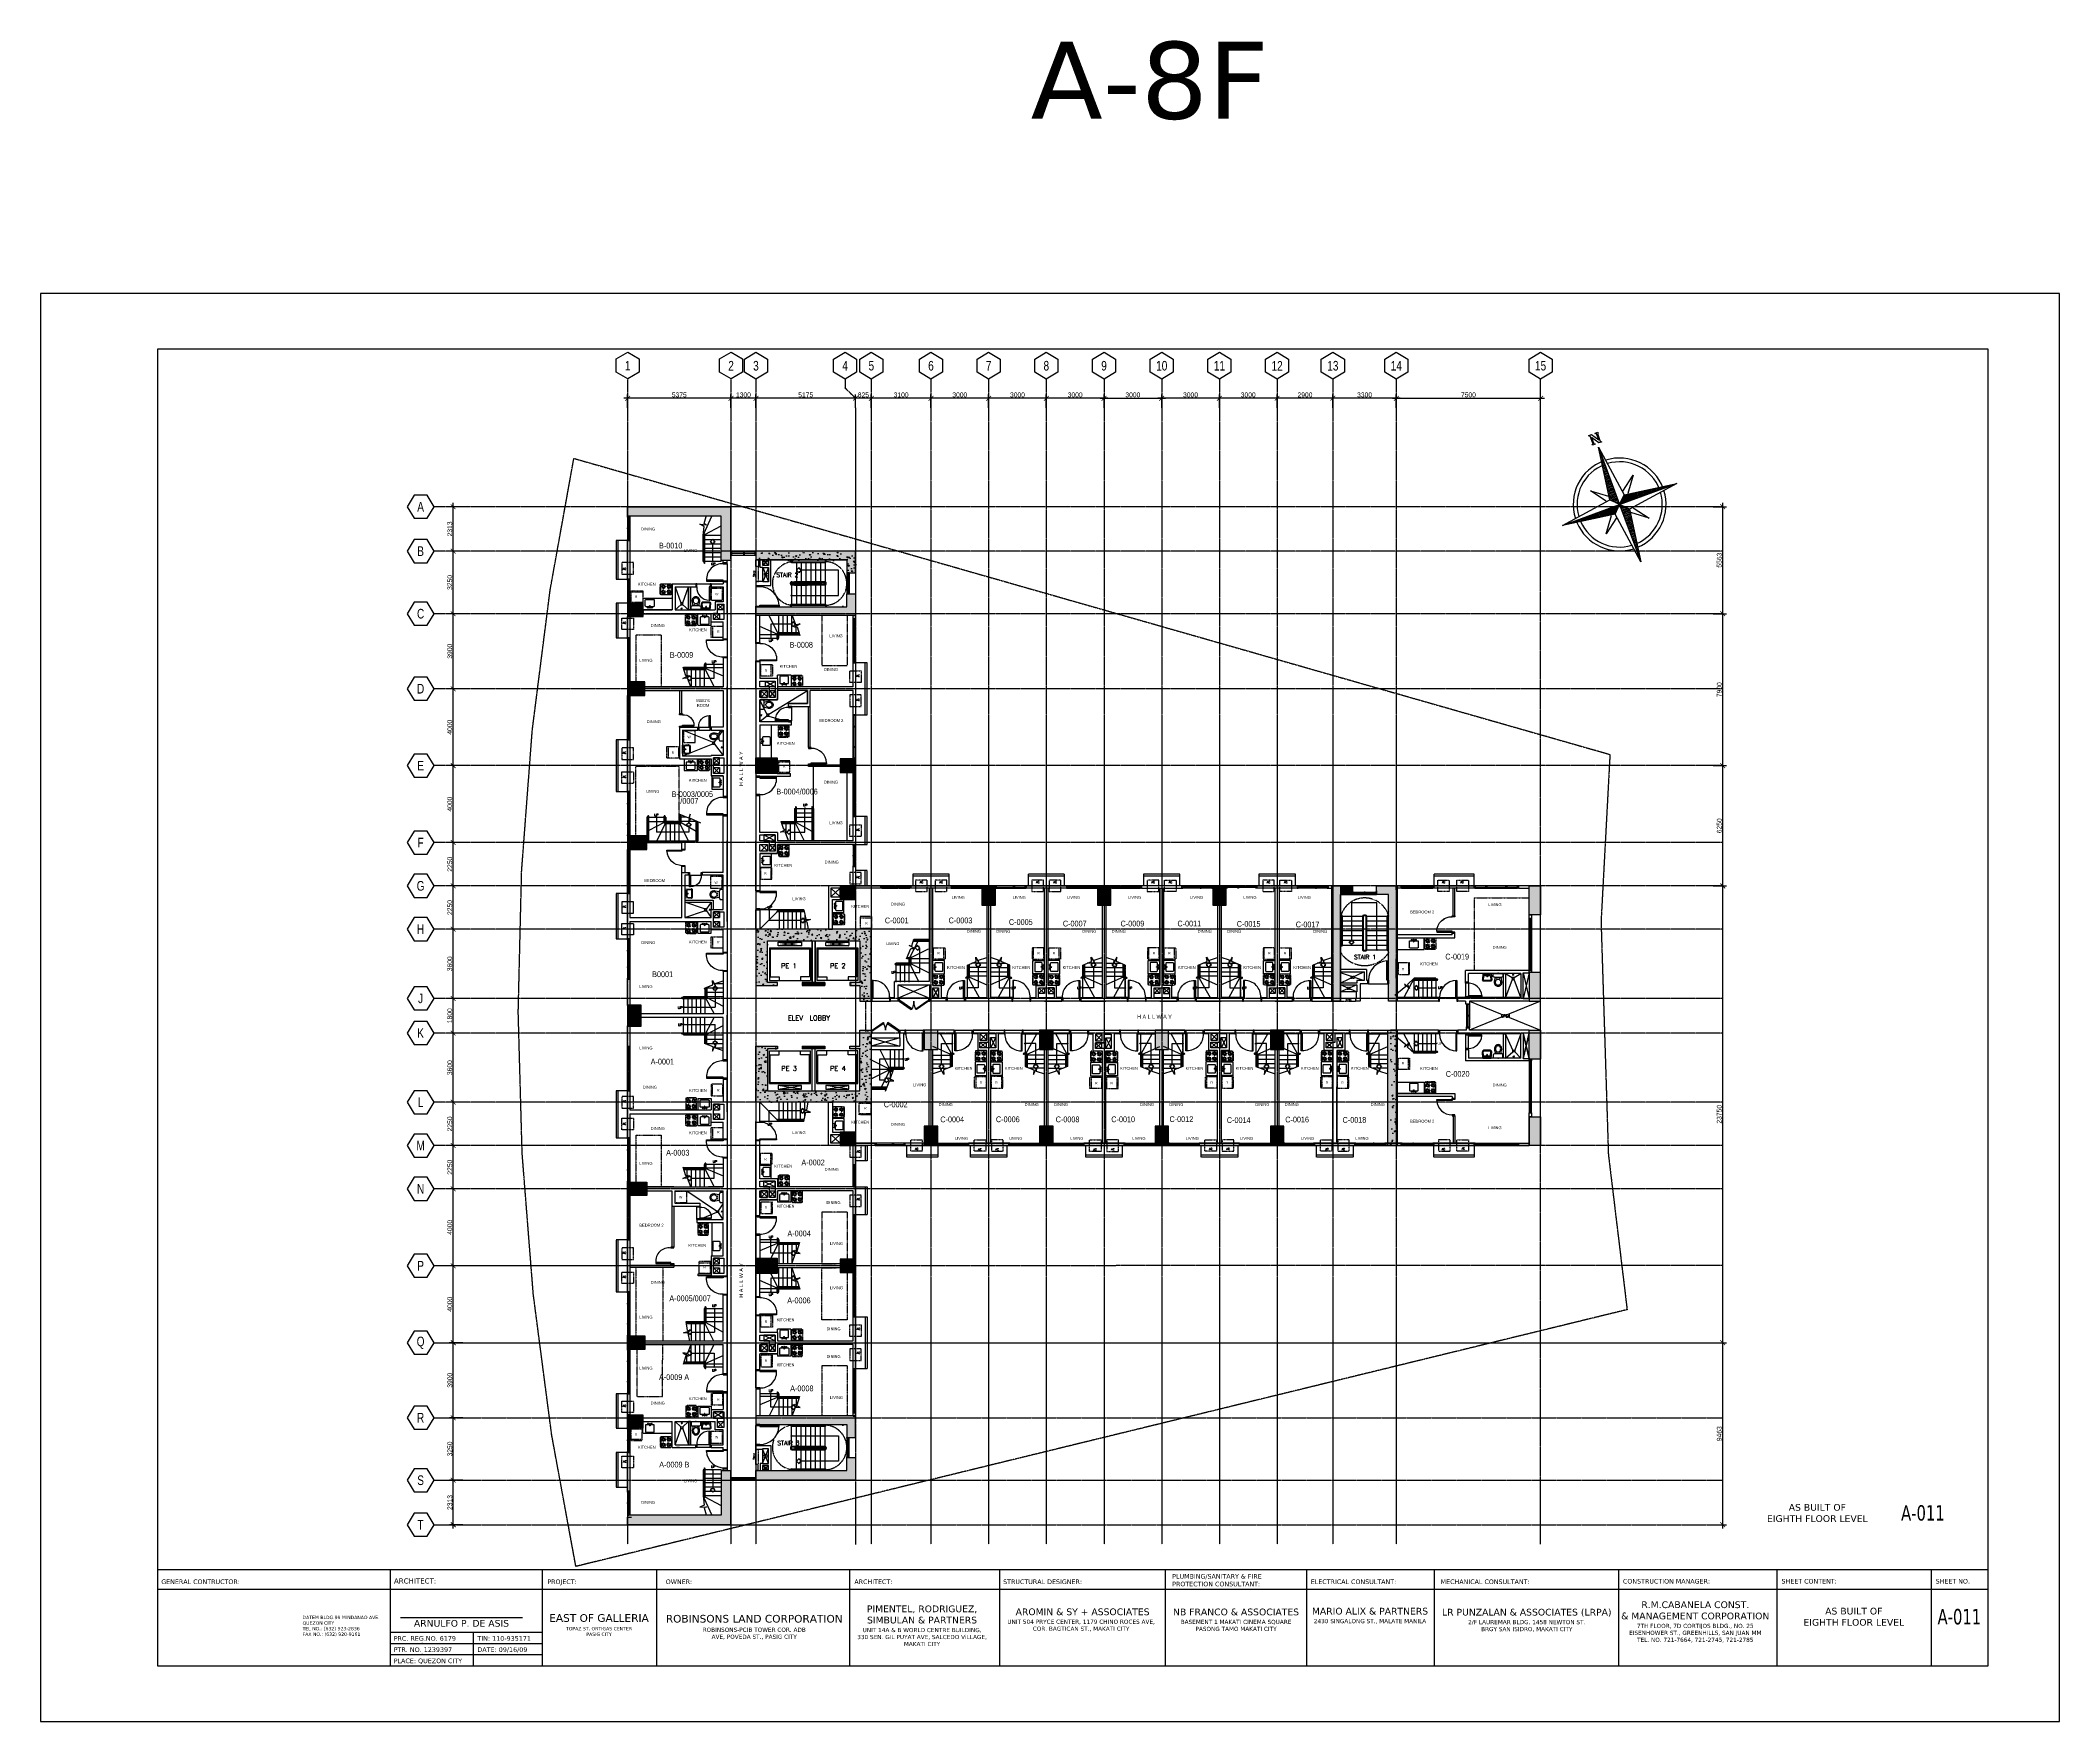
# Model space of a CAD drawing. Header units: inches. Extents: x -189245 to 740841, y -215444 to 469401.
# Drawn here: x 270755 to 375755, y -152678 to -65275 of the extents above; entities that cross this region are included whole.
import ezdxf
from ezdxf.enums import TextEntityAlignment as Align

# ---------------------------------------------------------------- set-up
doc = ezdxf.new("R2010")
doc.units = ezdxf.units.IN
doc.header["$LTSCALE"] = 10
doc.header["$MEASUREMENT"] = 0
for name, pattern in [('GRID NORMAL$0$GRID BASEMENT$0$GRID GROUND$0$GRID$0$$0$PHANTOM', [2.5, 1.25, -0.25, 0.25, -0.25, 0.25, -0.25]), ('HIDDEN', [0.375, 0.25, -0.125]), ('HIDDEN2', [0.1875, 0.125, -0.0625]), ('LEOJ', [0.3, 0.2, -0.1])]:
    doc.linetypes.add(name, pattern=pattern)
for name, color, linetype in [('1', 1, 'Continuous'), ('1-DIMENSION', 1, 'Continuous'), ('2', 2, 'Continuous'), ('3', 252, 'Continuous'), ('A- KEY PLAN', 4, 'Continuous'), ('A-CMU PLASTER', 8, 'Continuous'), ('A-CMU WALL', 4, 'Continuous'), ('A-COLUMN', 6, 'Continuous'), ('a-dim', 8, 'Continuous'), ('A-DOOR', 1, 'Continuous'), ('A-EQUIPMENT', 2, 'Continuous'), ('A-EQUIPTMENT', 1, 'Continuous'), ('A-FIXTURE', 2, 'Continuous'), ('A-FIXTURES', 2, 'Continuous'), ('A-FIXTURES-RefEdit0', 2, 'Continuous'), ('A-GRID', 8, 'Continuous'), ('A-HATCH COLUMN', 252, 'Continuous'), ('A-HATCH GRAVEL', 8, 'Continuous'), ('A-HATCH-CMU', 8, 'Continuous'), ('A-HATCH-RC', 252, 'Continuous'), ('A-HATCH-SOLID', 252, 'Continuous'), ('A-LEGEND 2', 4, 'Continuous'), ('A-RAILING', 2, 'Continuous'), ('A-SHEARWALL', 6, 'Continuous'), ('A-STAIR', 1, 'Continuous'), ('A-TAG WINDOWS', 3, 'Continuous'), ('A-TEXT', 3, 'Continuous'), ('A-TTL', 1, 'Continuous'), ('A-UNIT NUMBER', 2, 'Continuous'), ('A-WINDOW', 2, 'Continuous'), ('BEAM-BODY PLANS', 150, 'HIDDEN2'), ('COLUMN', 6, 'Continuous'), ('DOORTAG', 1, 'Continuous'), ('HATCH TSG', 9, 'Continuous'), ('PIPE CHASE', 3, 'Continuous'), ('PIPE CHASE OPENING', 1, 'Continuous'), ('TEXT', 3, 'Continuous'), ('TSG- Beam @ 1', 4, 'LEOJ'), ('TSG- DIM-WALL SETOUT', 1, 'Continuous'), ('TSG- DIM1', 1, 'Continuous'), ('TSG- DIM_PIPE CHASE', 1, 'Continuous'), ('TSG- HATCH  +33465', 82, 'Continuous'), ('TSG- plaster', 4, 'Continuous'), ('TSG- PRE CAST', 4, 'Continuous'), ('TSG-DIM_WINDWS', 1, 'Continuous'), ('TSG-DRYWALL', 2, 'Continuous'), ('ZOCALLO DIM', 92, 'Continuous')]:
    doc.layers.add(name, color=color, linetype=linetype)
doc.layers.add('DEFPOINT', color=7, linetype='Continuous', plot=False)
doc.layers.add('DEFPOINT @ 1', color=7, linetype='Continuous', plot=False)
doc.styles.add('150', font='romans.shx', dxfattribs={"width": 0.7, "height": 150})
doc.styles.add('ARIAL', font='ARIAL.TTF', dxfattribs={"width": 0.75})
doc.styles.add('GRID NORMAL$0$GRID BASEMENT$0$GRID GROUND$0$GRID$0$Standard', font='ARIAL.TTF')
doc.styles.add('loudet_font200', font='romans.shx')
doc.styles.add('PRSP_Simplex', font='simplex.shx')
doc.dimstyles.new('GRID NORMAL$0$GRID BASEMENT$0$GRID GROUND$0$GRID$0$Standard', dxfattribs={"dimtxt": 250, "dimasz": 0.18, "dimexe": 0.18, "dimexo": 0.0625, "dimgap": 50, "dimtad": 1, "dimdec": 0, "dimzin": 0, "dimdsep": 46, "dimtxsty": 'GRID NORMAL$0$GRID BASEMENT$0$GRID GROUND$0$GRID$0$Standard', "dimcen": 0.09, "dimadec": 0, "dimazin": 0, "dimtfac": 1, "dimtdec": 0, "dimtofl": 0, "dimtmove": 0, "dimatfit": 3, "dimfxl": 1, "dimtolj": 1, "dimtzin": 0, "dimarcsym": 0})

# ---------------------------------------------------------------- blocks, each defined once
blk = doc.blocks.new('x')
at = {"layer": 'A-STAIR', "linetype": 'ByBlock'}
for p, q in [((-300, 300), (0, 0)), ((0, 300), (-300, 0))]:
    blk.add_line(p, q, dxfattribs=at)
blk.add_lwpolyline([(-300, 300), (0, 300), (0, 0), (-300, 0)], close=True, dxfattribs=at)
blk = doc.blocks.new('A$C35780FB1')
at = {"layer": 'A-STAIR', "xscale": -1, "rotation": 180}
blk.add_blockref('x', (300, 401), dxfattribs=at)
at = {"layer": 'A-STAIR'}
blk.add_blockref('x', (300, -401), dxfattribs=at)
blk = doc.blocks.new('A$C70DB2E87')
at = {"layer": 'A-STAIR', "xscale": -1, "rotation": 180}
blk.add_blockref('x', (300, 401), dxfattribs=at)
at = {"layer": 'A-STAIR'}
blk.add_blockref('x', (300, -401), dxfattribs=at)
blk = doc.blocks.new('GRID NORMAL$0$GRID BASEMENT$0$GRID GROUND$0$GRID$0$$0$GRID-V')
at = {"color": 3}
blk.add_lwpolyline([(6, 10.4), (0, 13.9), (-6, 10.4), (-6, 3.5), (0, 0), (6, 3.5)], close=True, dxfattribs=at)
at = {"color": 6, "style": 'GRID NORMAL$0$GRID BASEMENT$0$GRID GROUND$0$GRID$0$Standard', "width": 0.75}
blk.add_attdef('V', text='', height=5, dxfattribs=at).set_placement((0, 6.9), align=Align.MIDDLE)
blk = doc.blocks.new('GRID NORMAL$0$GRID BASEMENT$0$GRID GROUND$0$GRID$0$$0$GRID-H')
at = {"color": 3}
blk.add_lwpolyline([(-10.4, 6), (-13.9, 0), (-10.4, -6), (-3.5, -6), (0, 0), (-3.5, 6)], close=True, dxfattribs=at)
at = {"color": 6, "style": 'GRID NORMAL$0$GRID BASEMENT$0$GRID GROUND$0$GRID$0$Standard', "width": 0.75}
blk.add_attdef('H', text='', height=5, dxfattribs=at).set_placement((-6.9, 0), align=Align.MIDDLE)
blk = doc.blocks.new('GRID NORMAL$0$GRID BASEMENT$0$GRID GROUND$0$GRID$0$_ARCHTICK')
at = {"color": 0, "linetype": 'ByBlock', "ltscale": 20, "const_width": 0.15}
blk.add_lwpolyline([(-0.5, -0.5), (0.5, 0.5)], dxfattribs=at)
blk = doc.blocks.new('*D448')
at = {"layer": 'a-dim', "color": 0, "lineweight": -2, "ltscale": 500}
for p, q in [((-74659, -229688), (-78159, -229688)), ((-77959, -230188), (-77959, -229488)), ((-74859, -230188), (-74859, -229488))]:
    blk.add_line(p, q, dxfattribs=at)
at = {"layer": 'Defpoints', "color": 0, "ltscale": 500}
for p in [(-77959, -229688), (-77959, -230188), (-74859, -230188)]:
    blk.add_point(p, dxfattribs=at)
at = {"layer": 'a-dim', "color": 0, "lineweight": -2, "ltscale": 500, "xscale": 250, "yscale": 250, "zscale": 250, "rotation": 180}
blk.add_blockref('GRID NORMAL$0$GRID BASEMENT$0$GRID GROUND$0$GRID$0$_ARCHTICK', (-77959, -229688), dxfattribs=at)
at = {"layer": 'a-dim', "color": 0, "lineweight": -2, "ltscale": 500, "xscale": 250, "yscale": 250, "zscale": 250}
blk.add_blockref('GRID NORMAL$0$GRID BASEMENT$0$GRID GROUND$0$GRID$0$_ARCHTICK', (-74859, -229688), dxfattribs=at)
at = {"layer": 'a-dim', "color": 3, "ltscale": 500, "insert": (-76409, -229511), "char_height": 250, "attachment_point": 5, "style": 'GRID NORMAL$0$GRID BASEMENT$0$GRID GROUND$0$GRID$0$Standard'}
blk.add_mtext('\\A1;3100', dxfattribs=at)
blk = doc.blocks.new('*D449')
at = {"layer": 'a-dim', "color": 0, "lineweight": -2, "ltscale": 500}
for p, q in [((-50459, -229688), (-54159, -229688)), ((-53959, -230188), (-53959, -229488)), ((-50659, -230188), (-50659, -229488))]:
    blk.add_line(p, q, dxfattribs=at)
at = {"layer": 'Defpoints', "color": 0, "ltscale": 500}
for p in [(-53959, -229688), (-53959, -230188), (-50659, -230188)]:
    blk.add_point(p, dxfattribs=at)
at = {"layer": 'a-dim', "color": 0, "lineweight": -2, "ltscale": 500, "xscale": 250, "yscale": 250, "zscale": 250, "rotation": 180}
blk.add_blockref('GRID NORMAL$0$GRID BASEMENT$0$GRID GROUND$0$GRID$0$_ARCHTICK', (-53959, -229688), dxfattribs=at)
at = {"layer": 'a-dim', "color": 0, "lineweight": -2, "ltscale": 500, "xscale": 250, "yscale": 250, "zscale": 250}
blk.add_blockref('GRID NORMAL$0$GRID BASEMENT$0$GRID GROUND$0$GRID$0$_ARCHTICK', (-50659, -229688), dxfattribs=at)
at = {"layer": 'a-dim', "color": 3, "ltscale": 500, "insert": (-52309, -229511), "char_height": 250, "attachment_point": 5, "style": 'GRID NORMAL$0$GRID BASEMENT$0$GRID GROUND$0$GRID$0$Standard'}
blk.add_mtext('\\A1;3300', dxfattribs=at)
blk = doc.blocks.new('*D450')
at = {"layer": 'a-dim', "color": 0, "lineweight": -2, "ltscale": 500}
for p, q in [((-53759, -229688), (-57059, -229688)), ((-56859, -230188), (-56859, -229488)), ((-53959, -230188), (-53959, -229488))]:
    blk.add_line(p, q, dxfattribs=at)
at = {"layer": 'Defpoints', "color": 0, "ltscale": 500}
for p in [(-56859, -229688), (-56859, -230188), (-53959, -230188)]:
    blk.add_point(p, dxfattribs=at)
at = {"layer": 'a-dim', "color": 0, "lineweight": -2, "ltscale": 500, "xscale": 250, "yscale": 250, "zscale": 250, "rotation": 180}
blk.add_blockref('GRID NORMAL$0$GRID BASEMENT$0$GRID GROUND$0$GRID$0$_ARCHTICK', (-56859, -229688), dxfattribs=at)
at = {"layer": 'a-dim', "color": 0, "lineweight": -2, "ltscale": 500, "xscale": 250, "yscale": 250, "zscale": 250}
blk.add_blockref('GRID NORMAL$0$GRID BASEMENT$0$GRID GROUND$0$GRID$0$_ARCHTICK', (-53959, -229688), dxfattribs=at)
at = {"layer": 'a-dim', "color": 3, "ltscale": 500, "insert": (-55409, -229511), "char_height": 250, "attachment_point": 5, "style": 'GRID NORMAL$0$GRID BASEMENT$0$GRID GROUND$0$GRID$0$Standard'}
blk.add_mtext('\\A1;2900', dxfattribs=at)
blk = doc.blocks.new('*D451')
at = {"layer": 'a-dim', "color": 0, "lineweight": -2, "ltscale": 500}
for p, q in [((-59659, -229688), (-63059, -229688)), ((-62859, -230188), (-62859, -229488)), ((-59859, -230188), (-59859, -229488))]:
    blk.add_line(p, q, dxfattribs=at)
at = {"layer": 'Defpoints', "color": 0, "ltscale": 500}
for p in [(-62859, -229688), (-62859, -230188), (-59859, -230188)]:
    blk.add_point(p, dxfattribs=at)
at = {"layer": 'a-dim', "color": 0, "lineweight": -2, "ltscale": 500, "xscale": 250, "yscale": 250, "zscale": 250, "rotation": 180}
blk.add_blockref('GRID NORMAL$0$GRID BASEMENT$0$GRID GROUND$0$GRID$0$_ARCHTICK', (-62859, -229688), dxfattribs=at)
at = {"layer": 'a-dim', "color": 0, "lineweight": -2, "ltscale": 500, "xscale": 250, "yscale": 250, "zscale": 250}
blk.add_blockref('GRID NORMAL$0$GRID BASEMENT$0$GRID GROUND$0$GRID$0$_ARCHTICK', (-59859, -229688), dxfattribs=at)
at = {"layer": 'a-dim', "color": 3, "ltscale": 500, "insert": (-61359, -229511), "char_height": 250, "attachment_point": 5, "style": 'GRID NORMAL$0$GRID BASEMENT$0$GRID GROUND$0$GRID$0$Standard'}
blk.add_mtext('\\A1;3000', dxfattribs=at)
blk = doc.blocks.new('*D452')
at = {"layer": 'a-dim', "color": 0, "lineweight": -2, "ltscale": 500}
for p, q in [((-71659, -229688), (-75059, -229688)), ((-74859, -230188), (-74859, -229488)), ((-71859, -230188), (-71859, -229488))]:
    blk.add_line(p, q, dxfattribs=at)
at = {"layer": 'Defpoints', "color": 0, "ltscale": 500}
for p in [(-74859, -229688), (-74859, -230188), (-71859, -230188)]:
    blk.add_point(p, dxfattribs=at)
at = {"layer": 'a-dim', "color": 0, "lineweight": -2, "ltscale": 500, "xscale": 250, "yscale": 250, "zscale": 250, "rotation": 180}
blk.add_blockref('GRID NORMAL$0$GRID BASEMENT$0$GRID GROUND$0$GRID$0$_ARCHTICK', (-74859, -229688), dxfattribs=at)
at = {"layer": 'a-dim', "color": 0, "lineweight": -2, "ltscale": 500, "xscale": 250, "yscale": 250, "zscale": 250}
blk.add_blockref('GRID NORMAL$0$GRID BASEMENT$0$GRID GROUND$0$GRID$0$_ARCHTICK', (-71859, -229688), dxfattribs=at)
at = {"layer": 'a-dim', "color": 3, "ltscale": 500, "insert": (-73359, -229511), "char_height": 250, "attachment_point": 5, "style": 'GRID NORMAL$0$GRID BASEMENT$0$GRID GROUND$0$GRID$0$Standard'}
blk.add_mtext('\\A1;3000', dxfattribs=at)
blk = doc.blocks.new('*D453')
at = {"layer": 'a-dim', "color": 0, "lineweight": -2, "ltscale": 500}
for p, q in [((-56659, -229688), (-60059, -229688)), ((-59859, -230188), (-59859, -229488)), ((-56859, -230188), (-56859, -229488))]:
    blk.add_line(p, q, dxfattribs=at)
at = {"layer": 'Defpoints', "color": 0, "ltscale": 500}
for p in [(-59859, -229688), (-59859, -230188), (-56859, -230188)]:
    blk.add_point(p, dxfattribs=at)
at = {"layer": 'a-dim', "color": 0, "lineweight": -2, "ltscale": 500, "xscale": 250, "yscale": 250, "zscale": 250, "rotation": 180}
blk.add_blockref('GRID NORMAL$0$GRID BASEMENT$0$GRID GROUND$0$GRID$0$_ARCHTICK', (-59859, -229688), dxfattribs=at)
at = {"layer": 'a-dim', "color": 0, "lineweight": -2, "ltscale": 500, "xscale": 250, "yscale": 250, "zscale": 250}
blk.add_blockref('GRID NORMAL$0$GRID BASEMENT$0$GRID GROUND$0$GRID$0$_ARCHTICK', (-56859, -229688), dxfattribs=at)
at = {"layer": 'a-dim', "color": 3, "ltscale": 500, "insert": (-58359, -229511), "char_height": 250, "attachment_point": 5, "style": 'GRID NORMAL$0$GRID BASEMENT$0$GRID GROUND$0$GRID$0$Standard'}
blk.add_mtext('\\A1;3000', dxfattribs=at)
blk = doc.blocks.new('*D454')
at = {"layer": 'a-dim', "color": 0, "lineweight": -2, "ltscale": 500}
for p, q in [((-65659, -229688), (-69059, -229688)), ((-68859, -230188), (-68859, -229488)), ((-65859, -230188), (-65859, -229488))]:
    blk.add_line(p, q, dxfattribs=at)
at = {"layer": 'Defpoints', "color": 0, "ltscale": 500}
for p in [(-68859, -229688), (-68859, -230188), (-65859, -230188)]:
    blk.add_point(p, dxfattribs=at)
at = {"layer": 'a-dim', "color": 0, "lineweight": -2, "ltscale": 500, "xscale": 250, "yscale": 250, "zscale": 250, "rotation": 180}
blk.add_blockref('GRID NORMAL$0$GRID BASEMENT$0$GRID GROUND$0$GRID$0$_ARCHTICK', (-68859, -229688), dxfattribs=at)
at = {"layer": 'a-dim', "color": 0, "lineweight": -2, "ltscale": 500, "xscale": 250, "yscale": 250, "zscale": 250}
blk.add_blockref('GRID NORMAL$0$GRID BASEMENT$0$GRID GROUND$0$GRID$0$_ARCHTICK', (-65859, -229688), dxfattribs=at)
at = {"layer": 'a-dim', "color": 3, "ltscale": 500, "insert": (-67359, -229511), "char_height": 250, "attachment_point": 5, "style": 'GRID NORMAL$0$GRID BASEMENT$0$GRID GROUND$0$GRID$0$Standard'}
blk.add_mtext('\\A1;3000', dxfattribs=at)
blk = doc.blocks.new('*D455')
at = {"layer": 'a-dim', "color": 0, "lineweight": -2, "ltscale": 500}
for p, q in [((-68659, -229688), (-72059, -229688)), ((-71859, -230188), (-71859, -229488)), ((-68859, -230188), (-68859, -229488))]:
    blk.add_line(p, q, dxfattribs=at)
at = {"layer": 'Defpoints', "color": 0, "ltscale": 500}
for p in [(-71859, -229688), (-71859, -230188), (-68859, -230188)]:
    blk.add_point(p, dxfattribs=at)
at = {"layer": 'a-dim', "color": 0, "lineweight": -2, "ltscale": 500, "xscale": 250, "yscale": 250, "zscale": 250, "rotation": 180}
blk.add_blockref('GRID NORMAL$0$GRID BASEMENT$0$GRID GROUND$0$GRID$0$_ARCHTICK', (-71859, -229688), dxfattribs=at)
at = {"layer": 'a-dim', "color": 0, "lineweight": -2, "ltscale": 500, "xscale": 250, "yscale": 250, "zscale": 250}
blk.add_blockref('GRID NORMAL$0$GRID BASEMENT$0$GRID GROUND$0$GRID$0$_ARCHTICK', (-68859, -229688), dxfattribs=at)
at = {"layer": 'a-dim', "color": 3, "ltscale": 500, "insert": (-70359, -229511), "char_height": 250, "attachment_point": 5, "style": 'GRID NORMAL$0$GRID BASEMENT$0$GRID GROUND$0$GRID$0$Standard'}
blk.add_mtext('\\A1;3000', dxfattribs=at)
blk = doc.blocks.new('*D456')
at = {"layer": 'a-dim', "color": 0, "lineweight": -2, "ltscale": 500}
for p, q in [((-78584, -229688), (-84159, -229688)), ((-83959, -230188), (-83959, -229488)), ((-78784, -230188), (-78784, -229488))]:
    blk.add_line(p, q, dxfattribs=at)
at = {"layer": 'Defpoints', "color": 0, "ltscale": 500}
for p in [(-83959, -229688), (-83959, -230188), (-78784, -230188)]:
    blk.add_point(p, dxfattribs=at)
at = {"layer": 'a-dim', "color": 0, "lineweight": -2, "ltscale": 500, "xscale": 250, "yscale": 250, "zscale": 250, "rotation": 180}
blk.add_blockref('GRID NORMAL$0$GRID BASEMENT$0$GRID GROUND$0$GRID$0$_ARCHTICK', (-83959, -229688), dxfattribs=at)
at = {"layer": 'a-dim', "color": 0, "lineweight": -2, "ltscale": 500, "xscale": 250, "yscale": 250, "zscale": 250}
blk.add_blockref('GRID NORMAL$0$GRID BASEMENT$0$GRID GROUND$0$GRID$0$_ARCHTICK', (-78784, -229688), dxfattribs=at)
at = {"layer": 'a-dim', "color": 3, "ltscale": 500, "insert": (-81371, -229511), "char_height": 250, "attachment_point": 5, "style": 'GRID NORMAL$0$GRID BASEMENT$0$GRID GROUND$0$GRID$0$Standard'}
blk.add_mtext('\\A1;5175', dxfattribs=at)
blk = doc.blocks.new('*D457')
at = {"layer": 'a-dim', "color": 0, "lineweight": -2, "ltscale": 500}
for p, q in [((-85059, -229688), (-90834, -229688)), ((-90634, -230188), (-90634, -229488)), ((-85259, -230188), (-85259, -229488))]:
    blk.add_line(p, q, dxfattribs=at)
at = {"layer": 'Defpoints', "color": 0, "ltscale": 500}
for p in [(-90634, -229688), (-90634, -230188), (-85259, -230188)]:
    blk.add_point(p, dxfattribs=at)
at = {"layer": 'a-dim', "color": 0, "lineweight": -2, "ltscale": 500, "xscale": 250, "yscale": 250, "zscale": 250, "rotation": 180}
blk.add_blockref('GRID NORMAL$0$GRID BASEMENT$0$GRID GROUND$0$GRID$0$_ARCHTICK', (-90634, -229688), dxfattribs=at)
at = {"layer": 'a-dim', "color": 0, "lineweight": -2, "ltscale": 500, "xscale": 250, "yscale": 250, "zscale": 250}
blk.add_blockref('GRID NORMAL$0$GRID BASEMENT$0$GRID GROUND$0$GRID$0$_ARCHTICK', (-85259, -229688), dxfattribs=at)
at = {"layer": 'a-dim', "color": 3, "ltscale": 500, "insert": (-87946, -229511), "char_height": 250, "attachment_point": 5, "style": 'GRID NORMAL$0$GRID BASEMENT$0$GRID GROUND$0$GRID$0$Standard'}
blk.add_mtext('\\A1;5375', dxfattribs=at)
blk = doc.blocks.new('*D458')
at = {"layer": 'a-dim', "color": 0, "lineweight": -2, "ltscale": 500}
for p, q in [((-99704, -237837), (-99704, -235124)), ((-99204, -235324), (-99904, -235324)), ((-99204, -237637), (-99904, -237637))]:
    blk.add_line(p, q, dxfattribs=at)
at = {"layer": 'Defpoints', "color": 0, "ltscale": 500}
for p in [(-99704, -235324), (-99204, -235324), (-99204, -237637)]:
    blk.add_point(p, dxfattribs=at)
at = {"layer": 'a-dim', "color": 0, "lineweight": -2, "ltscale": 500, "xscale": 250, "yscale": 250, "zscale": 250}
for p, rotation in [((-99704, -235324), 90), ((-99704, -237637), 270)]:
    blk.add_blockref('GRID NORMAL$0$GRID BASEMENT$0$GRID GROUND$0$GRID$0$_ARCHTICK', p, dxfattribs=dict(at, rotation=rotation))
at = {"layer": 'a-dim', "color": 3, "ltscale": 500, "insert": (-99881, -236480), "char_height": 250, "attachment_point": 5, "rotation": 90, "style": 'GRID NORMAL$0$GRID BASEMENT$0$GRID GROUND$0$GRID$0$Standard'}
blk.add_mtext('\\A1;2313', dxfattribs=at)
blk = doc.blocks.new('*D459')
at = {"layer": 'a-dim', "color": 0, "lineweight": -2, "ltscale": 500}
for p, q in [((-66059, -229688), (-62659, -229688)), ((-65859, -230188), (-65859, -229488)), ((-62859, -230188), (-62859, -229488))]:
    blk.add_line(p, q, dxfattribs=at)
at = {"layer": 'Defpoints', "color": 0, "ltscale": 500}
for p in [(-62859, -229688), (-65859, -230188), (-62859, -230188)]:
    blk.add_point(p, dxfattribs=at)
at = {"layer": 'a-dim', "color": 0, "lineweight": -2, "ltscale": 500, "xscale": 250, "yscale": 250, "zscale": 250, "rotation": 180}
blk.add_blockref('GRID NORMAL$0$GRID BASEMENT$0$GRID GROUND$0$GRID$0$_ARCHTICK', (-65859, -229688), dxfattribs=at)
at = {"layer": 'a-dim', "color": 0, "lineweight": -2, "ltscale": 500, "xscale": 250, "yscale": 250, "zscale": 250}
blk.add_blockref('GRID NORMAL$0$GRID BASEMENT$0$GRID GROUND$0$GRID$0$_ARCHTICK', (-62859, -229688), dxfattribs=at)
at = {"layer": 'a-dim', "color": 3, "ltscale": 500, "insert": (-64359, -229511), "char_height": 250, "attachment_point": 5, "style": 'GRID NORMAL$0$GRID BASEMENT$0$GRID GROUND$0$GRID$0$Standard'}
blk.add_mtext('\\A1;3000', dxfattribs=at)
blk = doc.blocks.new('*D460')
at = {"layer": 'a-dim', "color": 0, "lineweight": -2, "ltscale": 500}
for p, q in [((-50859, -229688), (-42959, -229688)), ((-50659, -230188), (-50659, -229488)), ((-43159, -230188), (-43159, -229488))]:
    blk.add_line(p, q, dxfattribs=at)
at = {"layer": 'Defpoints', "color": 0, "ltscale": 500}
for p in [(-43159, -229688), (-50659, -230188), (-43159, -230188)]:
    blk.add_point(p, dxfattribs=at)
at = {"layer": 'a-dim', "color": 0, "lineweight": -2, "ltscale": 500, "xscale": 250, "yscale": 250, "zscale": 250, "rotation": 180}
blk.add_blockref('GRID NORMAL$0$GRID BASEMENT$0$GRID GROUND$0$GRID$0$_ARCHTICK', (-50659, -229688), dxfattribs=at)
at = {"layer": 'a-dim', "color": 0, "lineweight": -2, "ltscale": 500, "xscale": 250, "yscale": 250, "zscale": 250}
blk.add_blockref('GRID NORMAL$0$GRID BASEMENT$0$GRID GROUND$0$GRID$0$_ARCHTICK', (-43159, -229688), dxfattribs=at)
at = {"layer": 'a-dim', "color": 3, "ltscale": 500, "insert": (-46909, -229511), "char_height": 250, "attachment_point": 5, "style": 'GRID NORMAL$0$GRID BASEMENT$0$GRID GROUND$0$GRID$0$Standard'}
blk.add_mtext('\\A1;7500', dxfattribs=at)
blk = doc.blocks.new('*D461')
at = {"layer": 'a-dim', "color": 0, "lineweight": -2, "ltscale": 500}
for p, q in [((-83759, -229688), (-85459, -229688)), ((-85259, -230188), (-85259, -229488)), ((-83959, -230188), (-83959, -229488))]:
    blk.add_line(p, q, dxfattribs=at)
at = {"layer": 'Defpoints', "color": 0, "ltscale": 500}
for p in [(-85259, -229688), (-85259, -230188), (-83959, -230188)]:
    blk.add_point(p, dxfattribs=at)
at = {"layer": 'a-dim', "color": 0, "lineweight": -2, "ltscale": 500, "xscale": 250, "yscale": 250, "zscale": 250, "rotation": 180}
blk.add_blockref('GRID NORMAL$0$GRID BASEMENT$0$GRID GROUND$0$GRID$0$_ARCHTICK', (-85259, -229688), dxfattribs=at)
at = {"layer": 'a-dim', "color": 0, "lineweight": -2, "ltscale": 500, "xscale": 250, "yscale": 250, "zscale": 250}
blk.add_blockref('GRID NORMAL$0$GRID BASEMENT$0$GRID GROUND$0$GRID$0$_ARCHTICK', (-83959, -229688), dxfattribs=at)
at = {"layer": 'a-dim', "color": 3, "ltscale": 500, "insert": (-84609, -229511), "char_height": 250, "attachment_point": 5, "style": 'GRID NORMAL$0$GRID BASEMENT$0$GRID GROUND$0$GRID$0$Standard'}
blk.add_mtext('\\A1;1300', dxfattribs=at)
blk = doc.blocks.new('*D462')
at = {"layer": 'a-dim', "color": 0, "lineweight": -2, "ltscale": 500}
for p, q in [((-99204, -237637), (-99904, -237637)), ((-99704, -241087), (-99704, -237437)), ((-99204, -240887), (-99904, -240887))]:
    blk.add_line(p, q, dxfattribs=at)
at = {"layer": 'Defpoints', "color": 0, "ltscale": 500}
for p in [(-99704, -237637), (-99204, -237637), (-99204, -240887)]:
    blk.add_point(p, dxfattribs=at)
at = {"layer": 'a-dim', "color": 0, "lineweight": -2, "ltscale": 500, "xscale": 250, "yscale": 250, "zscale": 250}
for p, rotation in [((-99704, -237637), 90), ((-99704, -240887), 270)]:
    blk.add_blockref('GRID NORMAL$0$GRID BASEMENT$0$GRID GROUND$0$GRID$0$_ARCHTICK', p, dxfattribs=dict(at, rotation=rotation))
at = {"layer": 'a-dim', "color": 3, "ltscale": 500, "insert": (-99881, -239262), "char_height": 250, "attachment_point": 5, "rotation": 90, "style": 'GRID NORMAL$0$GRID BASEMENT$0$GRID GROUND$0$GRID$0$Standard'}
blk.add_mtext('\\A1;3250', dxfattribs=at)
blk = doc.blocks.new('*D463')
at = {"layer": 'a-dim', "color": 0, "lineweight": -2, "ltscale": 500}
for p, q in [((-99204, -240887), (-99904, -240887)), ((-99704, -244987), (-99704, -240687)), ((-99204, -244787), (-99904, -244787))]:
    blk.add_line(p, q, dxfattribs=at)
at = {"layer": 'Defpoints', "color": 0, "ltscale": 500}
for p in [(-99704, -240887), (-99204, -240887), (-99204, -244787)]:
    blk.add_point(p, dxfattribs=at)
at = {"layer": 'a-dim', "color": 0, "lineweight": -2, "ltscale": 500, "xscale": 250, "yscale": 250, "zscale": 250}
for p, rotation in [((-99704, -240887), 90), ((-99704, -244787), 270)]:
    blk.add_blockref('GRID NORMAL$0$GRID BASEMENT$0$GRID GROUND$0$GRID$0$_ARCHTICK', p, dxfattribs=dict(at, rotation=rotation))
at = {"layer": 'a-dim', "color": 3, "ltscale": 500, "insert": (-99881, -242837), "char_height": 250, "attachment_point": 5, "rotation": 90, "style": 'GRID NORMAL$0$GRID BASEMENT$0$GRID GROUND$0$GRID$0$Standard'}
blk.add_mtext('\\A1;3900', dxfattribs=at)
blk = doc.blocks.new('*D464')
at = {"layer": 'a-dim', "color": 0, "lineweight": -2, "ltscale": 500}
for p, q in [((-99704, -248987), (-99704, -244587)), ((-99204, -244787), (-99904, -244787)), ((-99204, -248787), (-99904, -248787))]:
    blk.add_line(p, q, dxfattribs=at)
at = {"layer": 'Defpoints', "color": 0, "ltscale": 500}
for p in [(-99704, -244787), (-99204, -244787), (-99204, -248787)]:
    blk.add_point(p, dxfattribs=at)
at = {"layer": 'a-dim', "color": 0, "lineweight": -2, "ltscale": 500, "xscale": 250, "yscale": 250, "zscale": 250}
for p, rotation in [((-99704, -244787), 90), ((-99704, -248787), 270)]:
    blk.add_blockref('GRID NORMAL$0$GRID BASEMENT$0$GRID GROUND$0$GRID$0$_ARCHTICK', p, dxfattribs=dict(at, rotation=rotation))
at = {"layer": 'a-dim', "color": 3, "ltscale": 500, "insert": (-99881, -246787), "char_height": 250, "attachment_point": 5, "rotation": 90, "style": 'GRID NORMAL$0$GRID BASEMENT$0$GRID GROUND$0$GRID$0$Standard'}
blk.add_mtext('\\A1;4000', dxfattribs=at)
blk = doc.blocks.new('*D465')
at = {"layer": 'a-dim', "color": 0, "lineweight": -2, "ltscale": 500}
for p, q in [((-99204, -248787), (-99904, -248787)), ((-99704, -252987), (-99704, -248587)), ((-99204, -252787), (-99904, -252787))]:
    blk.add_line(p, q, dxfattribs=at)
at = {"layer": 'Defpoints', "color": 0, "ltscale": 500}
for p in [(-99704, -248787), (-99204, -248787), (-99204, -252787)]:
    blk.add_point(p, dxfattribs=at)
at = {"layer": 'a-dim', "color": 0, "lineweight": -2, "ltscale": 500, "xscale": 250, "yscale": 250, "zscale": 250}
for p, rotation in [((-99704, -248787), 90), ((-99704, -252787), 270)]:
    blk.add_blockref('GRID NORMAL$0$GRID BASEMENT$0$GRID GROUND$0$GRID$0$_ARCHTICK', p, dxfattribs=dict(at, rotation=rotation))
at = {"layer": 'a-dim', "color": 3, "ltscale": 500, "insert": (-99881, -250787), "char_height": 250, "attachment_point": 5, "rotation": 90, "style": 'GRID NORMAL$0$GRID BASEMENT$0$GRID GROUND$0$GRID$0$Standard'}
blk.add_mtext('\\A1;4000', dxfattribs=at)
blk = doc.blocks.new('*D466')
at = {"layer": 'a-dim', "color": 0, "lineweight": -2, "ltscale": 500}
for p, q in [((-99204, -252787), (-99904, -252787)), ((-99704, -255237), (-99704, -252587)), ((-99204, -255037), (-99904, -255037))]:
    blk.add_line(p, q, dxfattribs=at)
at = {"layer": 'Defpoints', "color": 0, "ltscale": 500}
for p in [(-99704, -252787), (-99204, -252787), (-99204, -255037)]:
    blk.add_point(p, dxfattribs=at)
at = {"layer": 'a-dim', "color": 0, "lineweight": -2, "ltscale": 500, "xscale": 250, "yscale": 250, "zscale": 250}
for p, rotation in [((-99704, -252787), 90), ((-99704, -255037), 270)]:
    blk.add_blockref('GRID NORMAL$0$GRID BASEMENT$0$GRID GROUND$0$GRID$0$_ARCHTICK', p, dxfattribs=dict(at, rotation=rotation))
at = {"layer": 'a-dim', "color": 3, "ltscale": 500, "insert": (-99881, -253912), "char_height": 250, "attachment_point": 5, "rotation": 90, "style": 'GRID NORMAL$0$GRID BASEMENT$0$GRID GROUND$0$GRID$0$Standard'}
blk.add_mtext('\\A1;2250', dxfattribs=at)
blk = doc.blocks.new('*D467')
at = {"layer": 'a-dim', "color": 0, "lineweight": -2, "ltscale": 500}
for p, q in [((-99204, -255037), (-99904, -255037)), ((-99704, -257487), (-99704, -254837)), ((-99204, -257287), (-99904, -257287))]:
    blk.add_line(p, q, dxfattribs=at)
at = {"layer": 'Defpoints', "color": 0, "ltscale": 500}
for p in [(-99704, -255037), (-99204, -255037), (-99204, -257287)]:
    blk.add_point(p, dxfattribs=at)
at = {"layer": 'a-dim', "color": 0, "lineweight": -2, "ltscale": 500, "xscale": 250, "yscale": 250, "zscale": 250}
for p, rotation in [((-99704, -255037), 90), ((-99704, -257287), 270)]:
    blk.add_blockref('GRID NORMAL$0$GRID BASEMENT$0$GRID GROUND$0$GRID$0$_ARCHTICK', p, dxfattribs=dict(at, rotation=rotation))
at = {"layer": 'a-dim', "color": 3, "ltscale": 500, "insert": (-99881, -256162), "char_height": 250, "attachment_point": 5, "rotation": 90, "style": 'GRID NORMAL$0$GRID BASEMENT$0$GRID GROUND$0$GRID$0$Standard'}
blk.add_mtext('\\A1;2250', dxfattribs=at)
blk = doc.blocks.new('*D468')
at = {"layer": 'a-dim', "color": 0, "lineweight": -2, "ltscale": 500}
for p, q in [((-99204, -260887), (-99904, -260887)), ((-99704, -262887), (-99704, -260687)), ((-99204, -262687), (-99904, -262687))]:
    blk.add_line(p, q, dxfattribs=at)
at = {"layer": 'Defpoints', "color": 0, "ltscale": 500}
for p in [(-99704, -260887), (-99204, -260887), (-99204, -262687)]:
    blk.add_point(p, dxfattribs=at)
at = {"layer": 'a-dim', "color": 0, "lineweight": -2, "ltscale": 500, "xscale": 250, "yscale": 250, "zscale": 250}
for p, rotation in [((-99704, -260887), 90), ((-99704, -262687), 270)]:
    blk.add_blockref('GRID NORMAL$0$GRID BASEMENT$0$GRID GROUND$0$GRID$0$_ARCHTICK', p, dxfattribs=dict(at, rotation=rotation))
at = {"layer": 'a-dim', "color": 3, "ltscale": 500, "insert": (-99881, -261787), "char_height": 250, "attachment_point": 5, "rotation": 90, "style": 'GRID NORMAL$0$GRID BASEMENT$0$GRID GROUND$0$GRID$0$Standard'}
blk.add_mtext('\\A1;1800', dxfattribs=at)
blk = doc.blocks.new('*D469')
at = {"layer": 'a-dim', "color": 0, "lineweight": -2, "ltscale": 500}
for p, q in [((-99204, -266287), (-99904, -266287)), ((-99704, -268737), (-99704, -266087)), ((-99204, -268537), (-99904, -268537))]:
    blk.add_line(p, q, dxfattribs=at)
at = {"layer": 'Defpoints', "color": 0, "ltscale": 500}
for p in [(-99704, -266287), (-99204, -266287), (-99204, -268537)]:
    blk.add_point(p, dxfattribs=at)
at = {"layer": 'a-dim', "color": 0, "lineweight": -2, "ltscale": 500, "xscale": 250, "yscale": 250, "zscale": 250}
for p, rotation in [((-99704, -266287), 90), ((-99704, -268537), 270)]:
    blk.add_blockref('GRID NORMAL$0$GRID BASEMENT$0$GRID GROUND$0$GRID$0$_ARCHTICK', p, dxfattribs=dict(at, rotation=rotation))
at = {"layer": 'a-dim', "color": 3, "ltscale": 500, "insert": (-99881, -267412), "char_height": 250, "attachment_point": 5, "rotation": 90, "style": 'GRID NORMAL$0$GRID BASEMENT$0$GRID GROUND$0$GRID$0$Standard'}
blk.add_mtext('\\A1;2250', dxfattribs=at)
blk = doc.blocks.new('*D470')
at = {"layer": 'a-dim', "color": 0, "lineweight": -2, "ltscale": 500}
for p, q in [((-99204, -268537), (-99904, -268537)), ((-99704, -270987), (-99704, -268337)), ((-99204, -270787), (-99904, -270787))]:
    blk.add_line(p, q, dxfattribs=at)
at = {"layer": 'Defpoints', "color": 0, "ltscale": 500}
for p in [(-99704, -268537), (-99204, -268537), (-99204, -270787)]:
    blk.add_point(p, dxfattribs=at)
at = {"layer": 'a-dim', "color": 0, "lineweight": -2, "ltscale": 500, "xscale": 250, "yscale": 250, "zscale": 250}
for p, rotation in [((-99704, -268537), 90), ((-99704, -270787), 270)]:
    blk.add_blockref('GRID NORMAL$0$GRID BASEMENT$0$GRID GROUND$0$GRID$0$_ARCHTICK', p, dxfattribs=dict(at, rotation=rotation))
at = {"layer": 'a-dim', "color": 3, "ltscale": 500, "insert": (-99881, -269662), "char_height": 250, "attachment_point": 5, "rotation": 90, "style": 'GRID NORMAL$0$GRID BASEMENT$0$GRID GROUND$0$GRID$0$Standard'}
blk.add_mtext('\\A1;2250', dxfattribs=at)
blk = doc.blocks.new('*D471')
at = {"layer": 'a-dim', "color": 0, "lineweight": -2, "ltscale": 500}
for p, q in [((-99204, -270787), (-99904, -270787)), ((-99704, -274987), (-99704, -270587)), ((-99204, -274787), (-99904, -274787))]:
    blk.add_line(p, q, dxfattribs=at)
at = {"layer": 'Defpoints', "color": 0, "ltscale": 500}
for p in [(-99704, -270787), (-99204, -270787), (-99204, -274787)]:
    blk.add_point(p, dxfattribs=at)
at = {"layer": 'a-dim', "color": 0, "lineweight": -2, "ltscale": 500, "xscale": 250, "yscale": 250, "zscale": 250}
for p, rotation in [((-99704, -270787), 90), ((-99704, -274787), 270)]:
    blk.add_blockref('GRID NORMAL$0$GRID BASEMENT$0$GRID GROUND$0$GRID$0$_ARCHTICK', p, dxfattribs=dict(at, rotation=rotation))
at = {"layer": 'a-dim', "color": 3, "ltscale": 500, "insert": (-99881, -272787), "char_height": 250, "attachment_point": 5, "rotation": 90, "style": 'GRID NORMAL$0$GRID BASEMENT$0$GRID GROUND$0$GRID$0$Standard'}
blk.add_mtext('\\A1;4000', dxfattribs=at)
blk = doc.blocks.new('*D472')
at = {"layer": 'a-dim', "color": 0, "lineweight": -2, "ltscale": 500}
for p, q in [((-77759, -229688), (-78984, -229688)), ((-78784, -230188), (-78784, -229488)), ((-77959, -230188), (-77959, -229488))]:
    blk.add_line(p, q, dxfattribs=at)
at = {"layer": 'Defpoints', "color": 0, "ltscale": 500}
for p in [(-78784, -229688), (-78784, -230188), (-77959, -230188)]:
    blk.add_point(p, dxfattribs=at)
at = {"layer": 'a-dim', "color": 0, "lineweight": -2, "ltscale": 500, "xscale": 250, "yscale": 250, "zscale": 250, "rotation": 180}
blk.add_blockref('GRID NORMAL$0$GRID BASEMENT$0$GRID GROUND$0$GRID$0$_ARCHTICK', (-78784, -229688), dxfattribs=at)
at = {"layer": 'a-dim', "color": 0, "lineweight": -2, "ltscale": 500, "xscale": 250, "yscale": 250, "zscale": 250}
blk.add_blockref('GRID NORMAL$0$GRID BASEMENT$0$GRID GROUND$0$GRID$0$_ARCHTICK', (-77959, -229688), dxfattribs=at)
at = {"layer": 'a-dim', "color": 3, "ltscale": 500, "insert": (-78371, -229511), "char_height": 250, "attachment_point": 5, "style": 'GRID NORMAL$0$GRID BASEMENT$0$GRID GROUND$0$GRID$0$Standard'}
blk.add_mtext('\\A1;825', dxfattribs=at)
blk = doc.blocks.new('*D473')
at = {"layer": 'a-dim', "color": 0, "lineweight": -2, "ltscale": 500}
for p, q in [((-99704, -266487), (-99704, -262487)), ((-99204, -262687), (-99904, -262687)), ((-99204, -266287), (-99904, -266287))]:
    blk.add_line(p, q, dxfattribs=at)
at = {"layer": 'Defpoints', "color": 0, "ltscale": 500}
for p in [(-99704, -262687), (-99204, -262687), (-99204, -266287)]:
    blk.add_point(p, dxfattribs=at)
at = {"layer": 'a-dim', "color": 0, "lineweight": -2, "ltscale": 500, "xscale": 250, "yscale": 250, "zscale": 250}
for p, rotation in [((-99704, -262687), 90), ((-99704, -266287), 270)]:
    blk.add_blockref('GRID NORMAL$0$GRID BASEMENT$0$GRID GROUND$0$GRID$0$_ARCHTICK', p, dxfattribs=dict(at, rotation=rotation))
at = {"layer": 'a-dim', "color": 3, "ltscale": 500, "insert": (-99881, -264487), "char_height": 250, "attachment_point": 5, "rotation": 90, "style": 'GRID NORMAL$0$GRID BASEMENT$0$GRID GROUND$0$GRID$0$Standard'}
blk.add_mtext('\\A1;3600', dxfattribs=at)
blk = doc.blocks.new('*D474')
at = {"layer": 'a-dim', "color": 0, "lineweight": -2, "ltscale": 500}
for p, q in [((-99704, -261087), (-99704, -257087)), ((-99204, -257287), (-99904, -257287)), ((-99204, -260887), (-99904, -260887))]:
    blk.add_line(p, q, dxfattribs=at)
at = {"layer": 'Defpoints', "color": 0, "ltscale": 500}
for p in [(-99704, -257287), (-99204, -257287), (-99204, -260887)]:
    blk.add_point(p, dxfattribs=at)
at = {"layer": 'a-dim', "color": 0, "lineweight": -2, "ltscale": 500, "xscale": 250, "yscale": 250, "zscale": 250}
for p, rotation in [((-99704, -257287), 90), ((-99704, -260887), 270)]:
    blk.add_blockref('GRID NORMAL$0$GRID BASEMENT$0$GRID GROUND$0$GRID$0$_ARCHTICK', p, dxfattribs=dict(at, rotation=rotation))
at = {"layer": 'a-dim', "color": 3, "ltscale": 500, "insert": (-99881, -259087), "char_height": 250, "attachment_point": 5, "rotation": 90, "style": 'GRID NORMAL$0$GRID BASEMENT$0$GRID GROUND$0$GRID$0$Standard'}
blk.add_mtext('\\A1;3600', dxfattribs=at)
blk = doc.blocks.new('*D475')
at = {"layer": 'a-dim', "color": 0, "lineweight": -2, "ltscale": 500}
for p, q in [((-99204, -270787), (-99904, -270787)), ((-99704, -274987), (-99704, -270587)), ((-99204, -274787), (-99904, -274787))]:
    blk.add_line(p, q, dxfattribs=at)
at = {"layer": 'Defpoints', "color": 0, "ltscale": 500}
for p in [(-99704, -270787), (-99204, -270787), (-99204, -274787)]:
    blk.add_point(p, dxfattribs=at)
at = {"layer": 'a-dim', "color": 0, "lineweight": -2, "ltscale": 500, "xscale": 250, "yscale": 250, "zscale": 250}
for p, rotation in [((-99704, -270787), 90), ((-99704, -274787), 270)]:
    blk.add_blockref('GRID NORMAL$0$GRID BASEMENT$0$GRID GROUND$0$GRID$0$_ARCHTICK', p, dxfattribs=dict(at, rotation=rotation))
at = {"layer": 'a-dim', "color": 3, "ltscale": 500, "insert": (-99881, -272787), "char_height": 250, "attachment_point": 5, "rotation": 90, "style": 'GRID NORMAL$0$GRID BASEMENT$0$GRID GROUND$0$GRID$0$Standard'}
blk.add_mtext('\\A1;4000', dxfattribs=at)
blk = doc.blocks.new('*D476')
at = {"layer": 'a-dim', "color": 0, "lineweight": -2, "ltscale": 500}
for p, q in [((-99204, -274787), (-99904, -274787)), ((-99704, -278987), (-99704, -274587)), ((-99204, -278787), (-99904, -278787))]:
    blk.add_line(p, q, dxfattribs=at)
at = {"layer": 'Defpoints', "color": 0, "ltscale": 500}
for p in [(-99704, -274787), (-99204, -274787), (-99204, -278787)]:
    blk.add_point(p, dxfattribs=at)
at = {"layer": 'a-dim', "color": 0, "lineweight": -2, "ltscale": 500, "xscale": 250, "yscale": 250, "zscale": 250}
for p, rotation in [((-99704, -274787), 90), ((-99704, -278787), 270)]:
    blk.add_blockref('GRID NORMAL$0$GRID BASEMENT$0$GRID GROUND$0$GRID$0$_ARCHTICK', p, dxfattribs=dict(at, rotation=rotation))
at = {"layer": 'a-dim', "color": 3, "ltscale": 500, "insert": (-99881, -276787), "char_height": 250, "attachment_point": 5, "rotation": 90, "style": 'GRID NORMAL$0$GRID BASEMENT$0$GRID GROUND$0$GRID$0$Standard'}
blk.add_mtext('\\A1;4000', dxfattribs=at)
blk = doc.blocks.new('*D477')
at = {"layer": 'a-dim', "color": 0, "lineweight": -2, "ltscale": 500}
for p, q in [((-99201, -278787), (-99901, -278787)), ((-99701, -282887), (-99701, -278587)), ((-99201, -282687), (-99901, -282687))]:
    blk.add_line(p, q, dxfattribs=at)
at = {"layer": 'Defpoints', "color": 0, "ltscale": 500}
for p in [(-99701, -278787), (-99201, -278787), (-99201, -282687)]:
    blk.add_point(p, dxfattribs=at)
at = {"layer": 'a-dim', "color": 0, "lineweight": -2, "ltscale": 500, "xscale": 250, "yscale": 250, "zscale": 250}
for p, rotation in [((-99701, -278787), 90), ((-99701, -282687), 270)]:
    blk.add_blockref('GRID NORMAL$0$GRID BASEMENT$0$GRID GROUND$0$GRID$0$_ARCHTICK', p, dxfattribs=dict(at, rotation=rotation))
at = {"layer": 'a-dim', "color": 3, "ltscale": 500, "insert": (-99878, -280737), "char_height": 250, "attachment_point": 5, "rotation": 90, "style": 'GRID NORMAL$0$GRID BASEMENT$0$GRID GROUND$0$GRID$0$Standard'}
blk.add_mtext('\\A1;3900', dxfattribs=at)
blk = doc.blocks.new('*D478')
at = {"layer": 'a-dim', "color": 0, "lineweight": -2, "ltscale": 500}
for p, q in [((-99201, -282687), (-99901, -282687)), ((-99701, -286137), (-99701, -282487)), ((-99201, -285937), (-99901, -285937))]:
    blk.add_line(p, q, dxfattribs=at)
at = {"layer": 'Defpoints', "color": 0, "ltscale": 500}
for p in [(-99701, -282687), (-99201, -282687), (-99201, -285937)]:
    blk.add_point(p, dxfattribs=at)
at = {"layer": 'a-dim', "color": 0, "lineweight": -2, "ltscale": 500, "xscale": 250, "yscale": 250, "zscale": 250}
for p, rotation in [((-99701, -282687), 90), ((-99701, -285937), 270)]:
    blk.add_blockref('GRID NORMAL$0$GRID BASEMENT$0$GRID GROUND$0$GRID$0$_ARCHTICK', p, dxfattribs=dict(at, rotation=rotation))
at = {"layer": 'a-dim', "color": 3, "ltscale": 500, "insert": (-99878, -284312), "char_height": 250, "attachment_point": 5, "rotation": 90, "style": 'GRID NORMAL$0$GRID BASEMENT$0$GRID GROUND$0$GRID$0$Standard'}
blk.add_mtext('\\A1;3250', dxfattribs=at)
blk = doc.blocks.new('*D479')
at = {"layer": 'a-dim', "color": 0, "lineweight": -2, "ltscale": 500}
for p, q in [((-99201, -285937), (-99901, -285937)), ((-99701, -288449), (-99701, -285737)), ((-99201, -288249), (-99901, -288249))]:
    blk.add_line(p, q, dxfattribs=at)
at = {"layer": 'Defpoints', "color": 0, "ltscale": 500}
for p in [(-99701, -285937), (-99201, -285937), (-99201, -288249)]:
    blk.add_point(p, dxfattribs=at)
at = {"layer": 'a-dim', "color": 0, "lineweight": -2, "ltscale": 500, "xscale": 250, "yscale": 250, "zscale": 250}
for p, rotation in [((-99701, -285937), 90), ((-99701, -288249), 270)]:
    blk.add_blockref('GRID NORMAL$0$GRID BASEMENT$0$GRID GROUND$0$GRID$0$_ARCHTICK', p, dxfattribs=dict(at, rotation=rotation))
at = {"layer": 'a-dim', "color": 3, "ltscale": 500, "insert": (-99878, -287093), "char_height": 250, "attachment_point": 5, "rotation": 90, "style": 'GRID NORMAL$0$GRID BASEMENT$0$GRID GROUND$0$GRID$0$Standard'}
blk.add_mtext('\\A1;2313', dxfattribs=at)
blk = doc.blocks.new('*D480')
at = {"layer": 'a-dim', "color": 0, "lineweight": -2, "ltscale": 500}
for p, q in [((-33688, -241087), (-33688, -235124)), ((-34188, -235324), (-33488, -235324)), ((-34188, -240887), (-33488, -240887))]:
    blk.add_line(p, q, dxfattribs=at)
at = {"layer": 'Defpoints', "color": 0, "ltscale": 500}
for p in [(-34188, -235324), (-33688, -235324), (-34188, -240887)]:
    blk.add_point(p, dxfattribs=at)
at = {"layer": 'a-dim', "color": 0, "lineweight": -2, "ltscale": 500, "xscale": 250, "yscale": 250, "zscale": 250}
for p, rotation in [((-33688, -235324), 90), ((-33688, -240887), 270)]:
    blk.add_blockref('GRID NORMAL$0$GRID BASEMENT$0$GRID GROUND$0$GRID$0$_ARCHTICK', p, dxfattribs=dict(at, rotation=rotation))
at = {"layer": 'a-dim', "color": 3, "ltscale": 500, "insert": (-33866, -238105), "char_height": 250, "attachment_point": 5, "rotation": 90, "style": 'GRID NORMAL$0$GRID BASEMENT$0$GRID GROUND$0$GRID$0$Standard'}
blk.add_mtext('\\A1;5563', dxfattribs=at)
blk = doc.blocks.new('*D481')
at = {"layer": 'a-dim', "color": 0, "lineweight": -2, "ltscale": 500}
for p, q in [((-34188, -240887), (-33488, -240887)), ((-33688, -248987), (-33688, -240687)), ((-34188, -248787), (-33488, -248787))]:
    blk.add_line(p, q, dxfattribs=at)
at = {"layer": 'Defpoints', "color": 0, "ltscale": 500}
for p in [(-34188, -240887), (-33688, -240887), (-34188, -248787)]:
    blk.add_point(p, dxfattribs=at)
at = {"layer": 'a-dim', "color": 0, "lineweight": -2, "ltscale": 500, "xscale": 250, "yscale": 250, "zscale": 250}
for p, rotation in [((-33688, -240887), 90), ((-33688, -248787), 270)]:
    blk.add_blockref('GRID NORMAL$0$GRID BASEMENT$0$GRID GROUND$0$GRID$0$_ARCHTICK', p, dxfattribs=dict(at, rotation=rotation))
at = {"layer": 'a-dim', "color": 3, "ltscale": 500, "insert": (-33866, -244837), "char_height": 250, "attachment_point": 5, "rotation": 90, "style": 'GRID NORMAL$0$GRID BASEMENT$0$GRID GROUND$0$GRID$0$Standard'}
blk.add_mtext('\\A1;7900', dxfattribs=at)
blk = doc.blocks.new('*D482')
at = {"layer": 'a-dim', "color": 0, "lineweight": -2, "ltscale": 500}
for p, q in [((-34188, -278786), (-33488, -278786)), ((-33688, -288449), (-33688, -278586)), ((-34104, -288249), (-33488, -288249))]:
    blk.add_line(p, q, dxfattribs=at)
at = {"layer": 'Defpoints', "color": 0, "ltscale": 500}
for p in [(-34188, -278786), (-33688, -278786), (-34104, -288249)]:
    blk.add_point(p, dxfattribs=at)
at = {"layer": 'a-dim', "color": 0, "lineweight": -2, "ltscale": 500, "xscale": 250, "yscale": 250, "zscale": 250}
for p, rotation in [((-33688, -278786), 90), ((-33688, -288249), 270)]:
    blk.add_blockref('GRID NORMAL$0$GRID BASEMENT$0$GRID GROUND$0$GRID$0$_ARCHTICK', p, dxfattribs=dict(at, rotation=rotation))
at = {"layer": 'a-dim', "color": 3, "ltscale": 500, "insert": (-33866, -283518), "char_height": 250, "attachment_point": 5, "rotation": 90, "style": 'GRID NORMAL$0$GRID BASEMENT$0$GRID GROUND$0$GRID$0$Standard'}
blk.add_mtext('\\A1;9463', dxfattribs=at)
blk = doc.blocks.new('*D483')
at = {"layer": 'a-dim', "color": 0, "lineweight": -2, "ltscale": 500}
for p, q in [((-34188, -248787), (-33488, -248787)), ((-33688, -255237), (-33688, -248587)), ((-34188, -255037), (-33488, -255037))]:
    blk.add_line(p, q, dxfattribs=at)
at = {"layer": 'Defpoints', "color": 0, "ltscale": 500}
for p in [(-34188, -248787), (-33688, -248787), (-34188, -255037)]:
    blk.add_point(p, dxfattribs=at)
at = {"layer": 'a-dim', "color": 0, "lineweight": -2, "ltscale": 500, "xscale": 250, "yscale": 250, "zscale": 250}
for p, rotation in [((-33688, -248787), 90), ((-33688, -255037), 270)]:
    blk.add_blockref('GRID NORMAL$0$GRID BASEMENT$0$GRID GROUND$0$GRID$0$_ARCHTICK', p, dxfattribs=dict(at, rotation=rotation))
at = {"layer": 'a-dim', "color": 3, "ltscale": 500, "insert": (-33866, -251912), "char_height": 250, "attachment_point": 5, "rotation": 90, "style": 'GRID NORMAL$0$GRID BASEMENT$0$GRID GROUND$0$GRID$0$Standard'}
blk.add_mtext('\\A1;6250', dxfattribs=at)
blk = doc.blocks.new('*D484')
at = {"layer": 'a-dim', "color": 0, "lineweight": -2, "ltscale": 500}
for p, q in [((-34188, -255036), (-33488, -255036)), ((-33688, -278986), (-33688, -254836)), ((-34188, -278786), (-33488, -278786))]:
    blk.add_line(p, q, dxfattribs=at)
at = {"layer": 'Defpoints', "color": 0, "ltscale": 500}
for p in [(-34188, -255036), (-33688, -255036), (-34188, -278786)]:
    blk.add_point(p, dxfattribs=at)
at = {"layer": 'a-dim', "color": 0, "lineweight": -2, "ltscale": 500, "xscale": 250, "yscale": 250, "zscale": 250}
for p, rotation in [((-33688, -255036), 90), ((-33688, -278786), 270)]:
    blk.add_blockref('GRID NORMAL$0$GRID BASEMENT$0$GRID GROUND$0$GRID$0$_ARCHTICK', p, dxfattribs=dict(at, rotation=rotation))
at = {"layer": 'a-dim', "color": 3, "ltscale": 500, "insert": (-33866, -266911), "char_height": 250, "attachment_point": 5, "rotation": 90, "style": 'GRID NORMAL$0$GRID BASEMENT$0$GRID GROUND$0$GRID$0$Standard'}
blk.add_mtext('\\A1;23750', dxfattribs=at)
blk = doc.blocks.new('door900')
at = {"layer": '2'}
for points in [[(50, 175), (100, 175), (100, 1050), (50, 1050)], [(50, 175), (0, 175), (0, -25), (50, -25)], [(1000, 175), (950, 175), (950, -25), (1000, -25)]]:
    blk.add_lwpolyline(points, close=True, dxfattribs=at)
at = {"layer": 'A-DOOR'}
blk.add_arc((121, 220), 831, 356.91804, 91.42133, dxfattribs=at)
blk = doc.blocks.new('SHOWERHD')
at = {"layer": 'A-FIXTURES', "color": 2}
for p, q in [((-31, 93), (0, 93)), ((0, 0), (-31, 93)), ((0, 0), (31, 93)), ((31, 93), (0, 93))]:
    blk.add_line(p, q, dxfattribs=at)
blk = doc.blocks.new('door600')
at = {"color": 2}
for points in [[(50, 150), (0, 150), (0, 0), (50, 0)], [(50, 150), (100, 150), (100, 750), (50, 750)], [(700, 150), (650, 150), (650, 0), (700, 0)]]:
    blk.add_lwpolyline(points, close=True, dxfattribs=at)
at = {"color": 1}
blk.add_arc((100, 198), 552, 355.02089, 90, dxfattribs=at)
blk = doc.blocks.new('A$C6CB110D5')
at = {"layer": 'A-WINDOW', "ltscale": 50}
for p, q in [((-1250, 0), (-1300, 0)), ((-1250, -200), (-1250, 0)), ((0, 0), (-50, 0)), ((-50, 0), (-50, -200)), ((-1300, -200), (-1250, -200)), ((-1250, -100), (-650, -100)), ((-650, 0), (-650, -200)), ((-650, -200), (-600, -200)), ((-600, -200), (-600, 0)), ((-600, -100), (-50, -100)), ((-50, -200), (0, -200))]:
    blk.add_line(p, q, dxfattribs=at)
at = {"layer": 'A-WINDOW', "color": 1, "ltscale": 50}
for p, q in [((-1250, 0), (-50, 0)), ((-1250, -200), (-50, -200))]:
    blk.add_line(p, q, dxfattribs=at)
blk = doc.blocks.new('A$C3BA5313E')
at = {"layer": 'A-DOOR', "color": 8, "ltscale": 100}
blk.add_blockref('A$C6CB110D5', (1300, 0), dxfattribs=at)
blk = doc.blocks.new('door800')
at = {"layer": 'A-DOOR', "color": 2}
for points in [[(-825, 0), (-775, 0), (-775, 150), (-825, 150)], [(25, 150), (-25, 150), (-25, 950), (25, 950)], [(25, 150), (75, 150), (75, 0), (25, 0)]]:
    blk.add_lwpolyline(points, close=True, dxfattribs=at)
at = {"layer": 'A-DOOR'}
blk.add_arc((10, 166), 785, 92.54914, 181.14608, dxfattribs=at)
blk = doc.blocks.new('telephone door')
at = {"layer": 'A-DOOR', "color": 2}
for p, q in [((50, -15), (0, -15)), ((50, -15), (0, -15)), ((0, -165), (50, -165)), ((0, -165), (50, -165)), ((50, -165), (50, -15)), ((50, -165), (50, -15)), ((1425, -15), (1475, -15)), ((1425, -165), (1425, -15)), ((1425, -15), (1475, -15)), ((1475, -165), (1425, -165)), ((1475, -165), (1425, -165)), ((1475, -15), (1475, -165))]:
    blk.add_line(p, q, dxfattribs=at)
at = {"layer": 'A-DOOR'}
for p, q in [((1425, -165), (1425, -15)), ((1475, -15), (1475, -165))]:
    blk.add_line(p, q, dxfattribs=at)
at = {"layer": 'A-DOOR', "color": 2}
for points in [[(615, 377), (643, 336), (79, -56), (50, -15)], [(860, 377), (832, 336), (1396, -56), (1425, -15)]]:
    blk.add_lwpolyline(points, close=True, dxfattribs=at)
at = {"layer": 'A-DOOR'}
for centre, start, end in [((50, -15), 0, 34.80074), ((1425, -15), 145.19926, 180)]:
    blk.add_arc(centre, 688, start, end, dxfattribs=at)
blk = doc.blocks.new('A$C08CD07C5')
at = {"color": 2}
blk.add_point((0, 0, 0), dxfattribs=at)
at = {"layer": 'A-FIXTURES-RefEdit0', "color": 2, "elevation": 0}
for points in [[(212, -137), (131, -279, -0.2807517), (121, -284), (55, -281, -0.142156), (49, -280), (-267, -98, -0.142156), (-271, -94), (-307, -37, -0.2569288), (-307, -28), (-225, 115), (212, -137)], [(8, -256), (-50, -449, -0.0584518), (-74, -506, -0.0841445), (-130, -574, -0.0913472), (-200, -615, -0.1038006), (-279, -626, -0.1147273), (-348, -605, -0.1147273), (-400, -556, -0.1038006), (-430, -483, -0.0913472), (-430, -401, -0.0841445), (-399, -319, -0.0584518), (-363, -270), (-224, -123)]]:
    blk.add_lwpolyline(points, format="xyb", dxfattribs=at)
blk.add_lwpolyline([(-354, -345, -0.0842542), (-314, -296, -0.0914112), (-263, -266, -0.1037663), (-207, -258, -0.1145869), (-157, -273, -0.1145869), (-119, -309, -0.1037663), (-98, -362, -0.0914112), (-98, -420, -0.0842542), (-120, -479, -0.0842542), (-160, -528, -0.0914112), (-211, -558, -0.1037663), (-267, -566, -0.1145869), (-317, -551, -0.1145869), (-355, -515, -0.1037663), (-376, -463, -0.0914112), (-376, -404, -0.0842542)], format="xyb", close=True, dxfattribs=at)
at = {"layer": 'A-FIXTURES-RefEdit0', "color": 2}
for centre in [(-200, -208, 0), (-79, -278, 0)]:
    blk.add_circle(centre, 6.77, dxfattribs=at)
blk = doc.blocks.new('LAV')
for p, q in [((-214, 0), (-243, -326)), ((214, 0), (-214, 0)), ((214, 0), (243, -326)), ((-189, -139), (-206, -329)), ((-176, -362), (176, -362)), ((-176, -400), (176, -400)), ((-18, -112), (-159, -112)), ((-18, -63), (-18, -170)), ((18, -63), (18, -170)), ((159, -112), (18, -112)), ((189, -139), (206, -329))]:
    blk.add_line(p, q)
for centre in [(-121, -58), (121, -58)]:
    blk.add_circle(centre, 36)
for centre, radius, start, end in [((-176, -332), 68, 174.90884, 270), ((-176, -332), 30, 174.90884, 270), ((-159, -142), 30, 90, 174.90884), ((0, -63), 34.1, 301.27569, 238.72431), ((0, -71), 19.7, 25.79142, 154.20858), ((0, -161), 19.7, 205.79142, 334.20858), ((159, -142), 30, 5.09116, 90), ((176, -332), 68, 270, 5.09116), ((176, -332), 30, 270, 5.09116)]:
    blk.add_arc(centre, radius, start, end)
blk = doc.blocks.new('EFLSHR-P')
at = {"layer": 'A-FIXTURES'}
for points in [[(186, -248), (216, -184, 0.142156), (218, -178), (218, 178, 0.142156), (216, 184), (186, 248, 0.2569288), (177, 252), (13, 252), (13, -253), (177, -253)], [(218, -133), (441, -179, 0.05118), (495, -185, 0.0830905), (582, -170, 0.0907241), (653, -131, 0.1041241), (702, -69, 0.1160897), (718, 0, 0.1160897), (702, 69, 0.1041241), (653, 131, 0.0907241), (582, 170, 0.0830905), (495, 185, 0.05118), (441, 179), (218, 133)]]:
    blk.add_lwpolyline(points, format="xyb", dxfattribs=at)
blk.add_lwpolyline([(495, 135, 0.0842542), (433, 124, 0.0914112), (382, 95, 0.1037663), (347, 50, 0.1145869), (335, 0, 0.1145869), (347, -50, 0.1037663), (382, -95, 0.0914112), (433, -124, 0.0842542), (495, -135, 0.0842542), (558, -124, 0.0914112), (609, -95, 0.1037663), (644, -50, 0.1145869), (655, 0, 0.1145869), (644, 50, 0.1037663), (609, 95, 0.0914112), (558, 124, 0.0842542)], format="xyb", close=True, dxfattribs=at)
for centre in [(300, 70), (300, -70)]:
    blk.add_circle(centre, 6.77, dxfattribs=at)
blk.add_arc((177, -243), 10, 270, 327.63708, dxfattribs=at)
blk = doc.blocks.new('CADETR-P')
for points in [[(13, -252), (177, -252, 0.2807517), (186, -247), (216, -188, 0.142156), (218, -182), (218, 182, 0.142156), (216, 188), (186, 248, 0.2569288), (177, 252), (13, 252), (13, -252)], [(218, -134), (414, -181, 0.0584518), (475, -188, 0.0841445), (562, -173, 0.0913472), (633, -133, 0.1038006), (682, -71, 0.1147273), (698, 0, 0.1147273), (682, 70, 0.1038006), (633, 132, 0.0913472), (562, 172, 0.0841445), (475, 187, 0.0584518), (414, 180), (218, 133)]]:
    blk.add_lwpolyline(points, format="xyb")
blk.add_lwpolyline([(475, 135, 0.0842542), (413, 124, 0.0914112), (362, 95, 0.1037663), (327, 50, 0.1145869), (315, 0, 0.1145869), (327, -50, 0.1037663), (362, -95, 0.0914112), (413, -124, 0.0842542), (475, -135, 0.0842542), (538, -124, 0.0914112), (589, -95, 0.1037663), (624, -50, 0.1145869), (635, 0, 0.1145869), (624, 50, 0.1037663), (589, 95, 0.0914112), (538, 124, 0.0842542)], format="xyb", close=True)
for centre in [(280, 70), (280, -70)]:
    blk.add_circle(centre, 6.77)
blk.add_point((0, 0))
blk = doc.blocks.new('A$C43B13249')
at = {"layer": 'A-RAILING', "color": 2}
for p, q in [((900, 1075), (900, 1723)), ((950, 1075), (950, 1703)), ((975, 1050), (1075, 1050)), ((975, 1000), (1075, 1000))]:
    blk.add_line(p, q, dxfattribs=at)
for centre, radius, start, end in [((975, 1075), 75, 180, 270), ((975, 1075), 25, 180, 270), ((1075, 1025), 25, 270, 90)]:
    blk.add_arc(centre, radius, start, end, dxfattribs=at)
at = {"layer": 'A-STAIR'}
for p, q in [((0, 1775), (768, 1775)), ((0, 1550), (900, 1550)), ((0, 1325), (900, 1325)), ((0, 1100), (900, 1100)), ((902, 1056), (0, 650)), ((950, 1550), (1000, 1550)), ((950, 1325), (1000, 1325)), ((1000, 1100), (950, 1078)), ((950, 1100), (1000, 1100)), ((1000, 1100), (972, 1050)), ((1000, 1050), (1000, 1683)), ((947, 1005), (389, 0)), ((1000, 0), (1000, 1000))]:
    blk.add_line(p, q, dxfattribs=at)
at = {"layer": 'A-STAIR', "color": 2}
blk.add_lwpolyline([(1000, 1683), (545, 1864), (565, 2102), (403, 1802), (420, 1936), (0, 2079)], dxfattribs=at)
blk.add_lwpolyline([(313, 1679), (450, 1803), (586, 1679), (528, 1679), (528, 1610), (372, 1610), (372, 1679)], close=True, dxfattribs=at)
at = {"layer": 'A-STAIR'}
blk.add_lwpolyline([(450, 1610), (450, 500), (1000, 500)], dxfattribs=at)
at = {"layer": 'A-STAIR', "color": 2}
blk.add_circle((1000, 500), 30, dxfattribs=at)
blk = doc.blocks.new('REF')
at = {"color": 1, "linetype": 'HIDDEN2'}
blk.add_line((-300, 535), (300, 535), dxfattribs=at)
blk.add_lwpolyline([(-300, 0), (300, 0), (300, 600), (-300, 600)], close=True, dxfattribs=at)
blk = doc.blocks.new('RANGE2')
at = {"layer": 'A-FIXTURE', "color": 1, "linetype": 'HIDDEN2'}
for p, q in [((-280, 0), (280, 0)), ((-280, 0), (-280, -560)), ((280, -560), (280, 0)), ((-280, -560), (280, -560)), ((-166, -140), (-262, -140)), ((-166, -420), (-262, -420)), ((-246, -560), (-246, -590)), ((-246, -590), (246, -590)), ((-158, -122), (-227, -53)), ((-158, -158), (-227, -227)), ((-158, -402), (-227, -333)), ((-158, -438), (-227, -507)), ((-140, -114), (-140, -18)), ((-140, -166), (-140, -262)), ((-140, -394), (-140, -298)), ((-140, -446), (-140, -542)), ((-122, -122), (-53, -53)), ((-122, -158), (-53, -227)), ((-122, -402), (-53, -333)), ((-122, -438), (-53, -507)), ((-114, -140), (-18, -140)), ((-114, -420), (-18, -420)), ((114, -140), (18, -140)), ((114, -420), (18, -420)), ((122, -122), (53, -53)), ((122, -158), (53, -227)), ((122, -402), (53, -333)), ((122, -438), (53, -507)), ((140, -114), (140, -18)), ((140, -166), (140, -262)), ((140, -394), (140, -298)), ((140, -446), (140, -542)), ((158, -122), (227, -53)), ((158, -158), (227, -227)), ((158, -402), (227, -333)), ((158, -438), (227, -507)), ((166, -140), (262, -140)), ((166, -420), (262, -420)), ((246, -560), (246, -590))]:
    blk.add_line(p, q, dxfattribs=at)
for centre in [(-140, -140), (-140, -420), (140, -140), (140, -420)]:
    blk.add_circle(centre, 80, dxfattribs=at)
blk = doc.blocks.new('SINK3')
at = {"layer": 'A-FIXTURE', "color": 2, "linetype": 'Continuous'}
for p, q in [((421, 17), (335, 17)), ((421, -12), (335, -12))]:
    blk.add_line(p, q, dxfattribs=at)
blk.add_lwpolyline([(40, 232), (342, 232, -0.4142136), (382, 192), (382, -192, -0.4142136), (342, -232), (40, -232, -0.4142136), (0, -192), (0, 192, -0.4142136)], format="xyb", close=True, dxfattribs=at)
at = {"layer": 'A-FIXTURE', "color": 2, "linetype": 'ByBlock'}
for centre in [(425, 100), (425, -95)]:
    blk.add_circle(centre, 28.8, dxfattribs=at)
at = {"layer": 'A-FIXTURE', "color": 2, "linetype": 'Continuous'}
for centre, radius, start, end in [((342, 3), 15.7, 115.79142, 244.20858), ((421, 3), 27.3, 211.27569, 148.72431), ((414, 3), 15.7, 295.79142, 64.20858)]:
    blk.add_arc(centre, radius, start, end, dxfattribs=at)
blk = doc.blocks.new('RQWR')
at = {"layer": '2'}
for points in [[(1039293, -236438), (1039343, -236438), (1039343, -236288), (1039293, -236288)], [(1040143, -236438), (1040093, -236438), (1040093, -237213), (1040143, -237213)], [(1040143, -236438), (1040193, -236438), (1040193, -236288), (1040143, -236288)]]:
    blk.add_lwpolyline(points, close=True, dxfattribs=at)
at = {"layer": 'A-DOOR'}
blk.add_arc((1040145, -236411), 803, 181.87396, 266.24766, dxfattribs=at)
blk = doc.blocks.new('DOOR 800')
at = {"layer": '2'}
for points in [[(-67335, -333419), (-67335, -333469), (-67485, -333469), (-67485, -333419)], [(-67335, -333469), (-67335, -333519), (-66560, -333519), (-66560, -333469)], [(-67335, -334319), (-67335, -334269), (-67485, -334269), (-67485, -334319)]]:
    blk.add_lwpolyline(points, close=True, dxfattribs=at)
at = {"layer": 'A-DOOR'}
blk.add_arc((-67233, -333598), 678, 261.41034, 6.71128, dxfattribs=at)
blk = doc.blocks.new('A$C0CD851AE')
at = {"layer": 'A-DOOR', "color": 2}
for points in [[(-825, 0), (-775, 0), (-775, 150), (-825, 150)], [(25, 150), (-25, 150), (-25, 950), (25, 950)], [(25, 150), (75, 150), (75, 0), (25, 0)]]:
    blk.add_lwpolyline(points, close=True, dxfattribs=at)
at = {"layer": 'A-DOOR'}
blk.add_arc((10, 166), 785, 92.54914, 181.14608, dxfattribs=at)
blk = doc.blocks.new('A$C1B640851')
at = {"layer": 'A-RAILING', "color": 1}
for p in [(-1157, 0), (508, 550)]:
    blk.add_line(p, (508, 0), dxfattribs=at)
at = {"layer": 'A-STAIR', "color": 2}
for p, q in [((-1399, 73), (-1637, 58)), ((-1637, 58), (-1316, -58)), ((-1288, 550), (-1399, 73)), ((-1226, 136), (-1350, 0)), ((-1311, 450), (75, 450)), ((-1299, 500), (75, 500)), ((-1226, 78), (-1226, 136)), ((-1157, 78), (-1226, 78)), ((-1157, -78), (-1157, 78)), ((-1451, -60), (-1522, -450)), ((-1316, -58), (-1451, -60)), ((-1350, 0), (-1226, -137)), ((-1226, -137), (-1226, -78)), ((-1226, -78), (-1157, -78))]:
    blk.add_line(p, q, dxfattribs=at)
at = {"layer": 'A-STAIR'}
for p, q in [((-1350, 282), (-1350, -450)), ((-1288, 550), (1000, 550)), ((-1125, 450), (-1125, -450)), ((-900, 550), (-900, 500)), ((-900, 450), (-900, -450)), ((-675, 524), (-675, 474)), ((-675, 450), (-675, -450)), ((-450, 524), (-450, 474)), ((-450, 450), (-450, -450)), ((-225, 550), (-225, 500)), ((-225, 450), (-225, -450)), ((0, 550), (0, 500)), ((0, 550), (50, 500)), ((0, 450), (0, -450)), ((93, 457), (1000, -450))]:
    blk.add_line(p, q, dxfattribs=at)
at = {"layer": 'A-STAIR', "color": 2}
blk.add_circle((508, 550), 30, dxfattribs=at)
blk.add_arc((75, 475), 25, 270, 90, dxfattribs=at)
blk = doc.blocks.new('A$C3C4F60DE')
at = {"layer": 'A-FIXTURE', "color": 2}
for p, q in [((540, 396), (-160, 396)), ((-160, 396), (-160, -204)), ((540, -204), (540, 396))]:
    blk.add_line(p, q, dxfattribs=at)
at = {"layer": 'A-FIXTURE', "color": 2, "extrusion": (0, 0, -1), "zscale": -1, "rotation": 270}
blk.add_blockref('SINK3', (-192, 342), dxfattribs=at)
blk = doc.blocks.new('A$C5637576F')
at = {"layer": 'A-FIXTURE'}
blk.add_lwpolyline([(0, 600), (600, 600), (600, 1300), (0, 1300)], dxfattribs=at)
at = {"layer": 'A-FIXTURE', "extrusion": (-1.97215e-31, -2.87222e-43, -1), "zscale": -1, "rotation": 90}
blk.add_blockref('REF', (-31, 1661), dxfattribs=at)
at = {"layer": 'A-FIXTURE', "extrusion": (6.16298e-32, -1.81217e-47, -1), "xscale": -1, "zscale": -0.9999999999999999, "rotation": 180}
blk.add_blockref('SINK3', (-505, 959), dxfattribs=at)
at = {"layer": 'A-FIXTURE', "linetype": 'HIDDEN2', "extrusion": (1.97215e-31, -8.75812e-47, -1), "xscale": -1, "zscale": -1, "rotation": 270}
blk.add_blockref('RANGE2', (-19, 300), dxfattribs=at)
at = {"layer": 'A-TEXT', "insert": (363, 1739), "char_height": 125, "width": 5794.76, "attachment_point": 3}
blk.add_mtext('{\\fArial|b0|i0|c0|p34;R}', dxfattribs=at)
blk = doc.blocks.new('*X20')
at = {"color": 0, "linetype": 'ByBlock'}
for p, q in [((-217.53, 160.5), (-217.53, 160.5)), ((-217.52, 160.498), (-217.52, 160.5)), ((-217.51, 160.497), (-217.51, 160.5)), ((-217.5, 160.496), (-217.5, 160.5)), ((-217.49, 160.494), (-217.49, 160.5)), ((-217.48, 160.493), (-217.48, 160.5)), ((-217.47, 160.491), (-217.47, 160.5)), ((-217.46, 160.49), (-217.46, 160.5)), ((-217.45, 160.488), (-217.45, 160.5)), ((-217.44, 160.487), (-217.44, 160.5)), ((-217.43, 160.486), (-217.43, 160.5)), ((-217.42, 160.484), (-217.42, 160.5)), ((-217.41, 160.483), (-217.41, 160.5)), ((-217.4, 160.481), (-217.4, 160.5)), ((-217.39, 160.48), (-217.39, 160.5)), ((-217.38, 160.478), (-217.38, 160.5)), ((-217.37, 160.477), (-217.37, 160.5)), ((-217.36, 160.476), (-217.36, 160.5)), ((-217.35, 160.474), (-217.35, 160.5)), ((-217.34, 160.473), (-217.34, 160.5)), ((-217.33, 160.471), (-217.33, 160.5)), ((-217.32, 160.47), (-217.32, 160.5)), ((-217.31, 160.468), (-217.31, 160.5)), ((-217.3, 160.467), (-217.3, 160.5)), ((-217.29, 160.466), (-217.29, 160.5)), ((-217.28, 160.464), (-217.28, 160.5)), ((-217.27, 160.463), (-217.27, 160.5)), ((-217.26, 160.461), (-217.26, 160.5)), ((-217.25, 160.46), (-217.25, 160.5)), ((-217.24, 160.458), (-217.24, 160.5)), ((-217.23, 160.457), (-217.23, 160.5)), ((-217.22, 160.456), (-217.22, 160.5)), ((-217.21, 160.454), (-217.21, 160.5)), ((-217.2, 160.453), (-217.2, 160.5)), ((-217.19, 160.451), (-217.19, 160.5)), ((-217.18, 160.45), (-217.18, 160.5)), ((-217.17, 160.448), (-217.17, 160.5)), ((-217.16, 160.447), (-217.16, 160.5)), ((-217.15, 160.446), (-217.15, 160.5)), ((-217.14, 160.444), (-217.14, 160.5)), ((-217.13, 160.443), (-217.13, 160.5)), ((-217.12, 160.441), (-217.12, 160.5)), ((-217.11, 160.44), (-217.11, 160.5)), ((-217.1, 160.438), (-217.1, 160.5)), ((-217.09, 160.441), (-217.09, 160.5)), ((-217.08, 160.451), (-217.08, 160.5)), ((-217.07, 160.461), (-217.07, 160.5)), ((-217.06, 160.471), (-217.06, 160.5)), ((-217.05, 160.481), (-217.05, 160.5)), ((-217.04, 160.491), (-217.04, 160.5))]:
    blk.add_line(p, q, dxfattribs=at)
blk = doc.blocks.new('north2')
at = {"color": 0, "linetype": 'ByBlock'}
for p, q in [((-0.063, 0.062), (0, 0.5)), ((0, 0.5), (0.062, 0.062)), ((0, 0.5), (0, 0)), ((-0.094, 0.062), (-0.188, 0.187)), ((-0.188, 0.187), (-0.063, 0.094)), ((0.062, 0.094), (0.187, 0.187)), ((0.187, 0.187), (0.094, 0.062)), ((-0.5, 0), (-0.063, 0.062)), ((-0.063, 0.062), (0, 0)), ((0, 0), (0.062, 0.062)), ((0.062, 0.062), (0.5, 0)), ((0, 0), (-0.5, 0)), ((-0.063, -0.063), (-0.5, 0)), ((-0.188, -0.188), (-0.094, -0.063)), ((-0.063, -0.094), (-0.188, -0.188)), ((-0.063, -0.063), (0, 0)), ((0, -0.5), (-0.063, -0.063)), ((0, 0), (0.062, -0.063)), ((0, 0), (0, -0.5)), ((0.5, 0), (0, 0)), ((0.062, -0.063), (0, -0.5)), ((0.5, 0), (0.062, -0.063)), ((0.187, -0.188), (0.062, -0.094)), ((0.094, -0.063), (0.187, -0.188))]:
    blk.add_line(p, q, dxfattribs=at)
blk.add_lwpolyline([(0.539, 0.026), (0.539, 0.018), (0.531, 0.018), (0.531, 0.041), (0.539, 0.041), (0.539, 0.033), (0.609, 0.033), (0.609, 0.041), (0.617, 0.041), (0.617, 0.018), (0.555, -0.021), (0.609, -0.021), (0.609, -0.014), (0.617, -0.014), (0.617, -0.037), (0.609, -0.037), (0.609, -0.029), (0.539, -0.029), (0.539, -0.037), (0.531, -0.037), (0.531, -0.014), (0.594, 0.026), (0.539, 0.026)], dxfattribs=at)
for radius, start, end in [(0.38, 92.5891, 177.4109), (0.349, 93.5464, 176.4536), (0.38, 0, 87.4109), (0.349, 0, 86.4536), (0.38, 182.5891, 267.4109), (0.349, 183.5464, 266.4536), (0.38, 270, 357.4109), (0.349, 270, 356.4536)]:
    blk.add_arc((0, 0), radius, start, end, dxfattribs=at)
for p, rotation in [((-160.5, -217.031), 270), ((-217.031, 160.5), 180), ((160.5, 217.031), 89.99999999999999)]:
    blk.add_blockref('*X20', p, dxfattribs=dict(at, rotation=rotation))
blk.add_blockref('*X20', (217.031, -160.5), dxfattribs=at)
blk = doc.blocks.new('grid')
at = {"layer": 'A-GRID', "linetype": 'GRID NORMAL$0$GRID BASEMENT$0$GRID GROUND$0$GRID$0$$0$PHANTOM'}
for p, q in [((-90633.8, -228688.5), (-90633.8, -289256.3)), ((-85258.8, -228688.5), (-85258.8, -289256.3)), ((-83958.8, -228688.5), (-83958.8, -289256.3)), ((-79323.2, -228688.5), (-79323.2, -229150.5)), ((-77958.8, -228688.5), (-77958.8, -289256.3)), ((-74858.8, -228688.5), (-74858.8, -289256.3)), ((-71858.8, -228688.5), (-71858.8, -289256.3)), ((-68858.8, -228688.5), (-68858.8, -289256.3)), ((-65858.8, -228688.5), (-65858.8, -289256.3)), ((-62858.8, -228688.5), (-62858.8, -289256.3)), ((-59858.8, -228688.5), (-59858.8, -289256.3)), ((-56858.8, -228688.5), (-56858.8, -289256.3)), ((-53958.8, -228688.5), (-53958.8, -289256.3)), ((-50658.8, -228688.5), (-50658.8, -289256.3)), ((-43158.8, -289256.3), (-43158.8, -228688.5)), ((-78783.6, -229688.5), (-79323.2, -229150.5)), ((-78783.8, -230188.4), (-78783.8, -289282.1)), ((-33688.1, -235324.1), (-100703.6, -235324.1)), ((-33688.1, -237636.6), (-100703.6, -237636.6)), ((-33688.1, -240886.6), (-100703.6, -240886.6)), ((-33688.1, -244786.6), (-100703.6, -244786.6)), ((-33688.1, -248786.6), (-100703.6, -248786.6)), ((-33688.1, -252786.6), (-100703.5, -252786.6)), ((-33688.1, -255036.6), (-100703.5, -255036.6)), ((-33688.1, -257286.6), (-100703.5, -257286.6)), ((-33688.1, -260886.6), (-100703.6, -260886.6)), ((-33688.1, -262686.6), (-100703.6, -262686.6)), ((-33688.1, -266286.6), (-100703.6, -266286.6)), ((-33688.1, -268536.6), (-100703.6, -268536.6)), ((-33688.1, -270786.6), (-100703.6, -270786.6)), ((-33688.1, -274776.9), (-100703.6, -274786.6))]:
    blk.add_line(p, q, dxfattribs=at)
for points in [[(-100703.5, -278787), (-33688.1, -278784.6)], [(-100703.6, -282686.6), (-33688.1, -282686.6)], [(-100703.6, -285936.6), (-33688.1, -285936.6)], [(-100703.6, -288249.1), (-33688.1, -288249.1)]]:
    blk.add_lwpolyline(points, dxfattribs=at)
at = {"layer": 'A-GRID'}
ref = blk.add_blockref('GRID NORMAL$0$GRID BASEMENT$0$GRID GROUND$0$GRID$0$$0$GRID-V', (-90627.8, -228685.3), dxfattribs=dict(at, xscale=-100, yscale=100, zscale=100))
ref.add_attrib('V', '1', dxfattribs={"layer": '0', "color": 6, "height": 500, "style": 'GRID NORMAL$0$GRID BASEMENT$0$GRID GROUND$0$GRID$0$Standard', "width": 0.75}).set_placement((-90627.8, -227992.5), align=Align.MIDDLE)
ref = blk.add_blockref('GRID NORMAL$0$GRID BASEMENT$0$GRID GROUND$0$GRID$0$$0$GRID-V', (-85253, -228685.1), dxfattribs=dict(at, xscale=-100, yscale=100, zscale=100))
ref.add_attrib('V', '2', dxfattribs={"layer": '0', "color": 6, "height": 500, "style": 'GRID NORMAL$0$GRID BASEMENT$0$GRID GROUND$0$GRID$0$Standard', "width": 0.75}).set_placement((-85253, -227992.3), align=Align.MIDDLE)
ref = blk.add_blockref('GRID NORMAL$0$GRID BASEMENT$0$GRID GROUND$0$GRID$0$$0$GRID-V', (-83958.8, -228688.5), dxfattribs=dict(at, xscale=-100, yscale=100, zscale=100))
ref.add_attrib('V', '3', dxfattribs={"layer": '0', "color": 6, "height": 500, "style": 'GRID NORMAL$0$GRID BASEMENT$0$GRID GROUND$0$GRID$0$Standard', "width": 0.75}).set_placement((-83958.8, -227995.7), align=Align.MIDDLE)
ref = blk.add_blockref('GRID NORMAL$0$GRID BASEMENT$0$GRID GROUND$0$GRID$0$$0$GRID-V', (-79323.2, -228688.5), dxfattribs=dict(at, xscale=-100, yscale=100, zscale=100))
ref.add_attrib('V', '4', dxfattribs={"layer": '0', "color": 6, "height": 500, "style": 'GRID NORMAL$0$GRID BASEMENT$0$GRID GROUND$0$GRID$0$Standard', "width": 0.75}).set_placement((-79323.2, -227995.7), align=Align.MIDDLE)
ref = blk.add_blockref('GRID NORMAL$0$GRID BASEMENT$0$GRID GROUND$0$GRID$0$$0$GRID-V', (-77958.8, -228688.5), dxfattribs=dict(at, xscale=-100, yscale=100, zscale=100))
ref.add_attrib('V', '5', dxfattribs={"layer": '0', "color": 6, "height": 500, "style": 'GRID NORMAL$0$GRID BASEMENT$0$GRID GROUND$0$GRID$0$Standard', "width": 0.75}).set_placement((-77958.8, -227995.7), align=Align.MIDDLE)
ref = blk.add_blockref('GRID NORMAL$0$GRID BASEMENT$0$GRID GROUND$0$GRID$0$$0$GRID-V', (-74858.8, -228688.5), dxfattribs=dict(at, xscale=-100, yscale=100, zscale=100))
ref.add_attrib('V', '6', dxfattribs={"layer": '0', "color": 6, "height": 500, "style": 'GRID NORMAL$0$GRID BASEMENT$0$GRID GROUND$0$GRID$0$Standard', "width": 0.75}).set_placement((-74858.8, -227995.7), align=Align.MIDDLE)
ref = blk.add_blockref('GRID NORMAL$0$GRID BASEMENT$0$GRID GROUND$0$GRID$0$$0$GRID-V', (-71858.8, -228688.5), dxfattribs=dict(at, xscale=-100, yscale=100, zscale=100))
ref.add_attrib('V', '7', dxfattribs={"layer": '0', "color": 6, "height": 500, "style": 'GRID NORMAL$0$GRID BASEMENT$0$GRID GROUND$0$GRID$0$Standard', "width": 0.75}).set_placement((-71858.8, -227995.7), align=Align.MIDDLE)
ref = blk.add_blockref('GRID NORMAL$0$GRID BASEMENT$0$GRID GROUND$0$GRID$0$$0$GRID-V', (-68858.8, -228688.5), dxfattribs=dict(at, xscale=-100, yscale=100, zscale=100))
ref.add_attrib('V', '8', dxfattribs={"layer": '0', "color": 6, "height": 500, "style": 'GRID NORMAL$0$GRID BASEMENT$0$GRID GROUND$0$GRID$0$Standard', "width": 0.75}).set_placement((-68858.8, -227995.7), align=Align.MIDDLE)
ref = blk.add_blockref('GRID NORMAL$0$GRID BASEMENT$0$GRID GROUND$0$GRID$0$$0$GRID-V', (-65858.8, -228688.5), dxfattribs=dict(at, xscale=-100, yscale=100, zscale=100))
ref.add_attrib('V', '9', dxfattribs={"layer": '0', "color": 6, "height": 500, "style": 'GRID NORMAL$0$GRID BASEMENT$0$GRID GROUND$0$GRID$0$Standard', "width": 0.75}).set_placement((-65858.8, -227995.7), align=Align.MIDDLE)
ref = blk.add_blockref('GRID NORMAL$0$GRID BASEMENT$0$GRID GROUND$0$GRID$0$$0$GRID-V', (-62858.8, -228688.5), dxfattribs=dict(at, xscale=-100, yscale=100, zscale=100))
ref.add_attrib('V', '10', dxfattribs={"layer": '0', "color": 6, "height": 500, "style": 'GRID NORMAL$0$GRID BASEMENT$0$GRID GROUND$0$GRID$0$Standard', "width": 0.75}).set_placement((-62858.8, -227995.7), align=Align.MIDDLE)
ref = blk.add_blockref('GRID NORMAL$0$GRID BASEMENT$0$GRID GROUND$0$GRID$0$$0$GRID-V', (-59858.8, -228688.5), dxfattribs=dict(at, xscale=-100, yscale=100, zscale=100))
ref.add_attrib('V', '11', dxfattribs={"layer": '0', "color": 6, "height": 500, "style": 'GRID NORMAL$0$GRID BASEMENT$0$GRID GROUND$0$GRID$0$Standard', "width": 0.75}).set_placement((-59858.8, -227995.7), align=Align.MIDDLE)
ref = blk.add_blockref('GRID NORMAL$0$GRID BASEMENT$0$GRID GROUND$0$GRID$0$$0$GRID-V', (-56858.8, -228688.5), dxfattribs=dict(at, xscale=-100, yscale=100, zscale=100))
ref.add_attrib('V', '12', dxfattribs={"layer": '0', "color": 6, "height": 500, "style": 'GRID NORMAL$0$GRID BASEMENT$0$GRID GROUND$0$GRID$0$Standard', "width": 0.75}).set_placement((-56858.8, -227995.7), align=Align.MIDDLE)
ref = blk.add_blockref('GRID NORMAL$0$GRID BASEMENT$0$GRID GROUND$0$GRID$0$$0$GRID-V', (-53958.8, -228688.5), dxfattribs=dict(at, xscale=-100, yscale=100, zscale=100))
ref.add_attrib('V', '13', dxfattribs={"layer": '0', "color": 6, "height": 500, "style": 'GRID NORMAL$0$GRID BASEMENT$0$GRID GROUND$0$GRID$0$Standard', "width": 0.75}).set_placement((-53958.8, -227995.7), align=Align.MIDDLE)
ref = blk.add_blockref('GRID NORMAL$0$GRID BASEMENT$0$GRID GROUND$0$GRID$0$$0$GRID-V', (-50658.8, -228688.5), dxfattribs=dict(at, xscale=-100, yscale=100, zscale=100))
ref.add_attrib('V', '14', dxfattribs={"layer": '0', "color": 6, "height": 500, "style": 'GRID NORMAL$0$GRID BASEMENT$0$GRID GROUND$0$GRID$0$Standard', "width": 0.75}).set_placement((-50658.8, -227995.7), align=Align.MIDDLE)
ref = blk.add_blockref('GRID NORMAL$0$GRID BASEMENT$0$GRID GROUND$0$GRID$0$$0$GRID-V', (-43158.8, -228688.5), dxfattribs=dict(at, xscale=-100, yscale=100, zscale=100))
ref.add_attrib('V', '15', dxfattribs={"layer": '0', "color": 6, "height": 500, "style": 'GRID NORMAL$0$GRID BASEMENT$0$GRID GROUND$0$GRID$0$Standard', "width": 0.75}).set_placement((-43158.8, -227995.7), align=Align.MIDDLE)
ref = blk.add_blockref('GRID NORMAL$0$GRID BASEMENT$0$GRID GROUND$0$GRID$0$$0$GRID-H', (-102089.2, -235324.1), dxfattribs=dict(at, xscale=100, yscale=100, zscale=100, rotation=180))
ref.add_attrib('H', 'A', dxfattribs={"layer": '0', "color": 6, "height": 500, "style": 'GRID NORMAL$0$GRID BASEMENT$0$GRID GROUND$0$GRID$0$Standard', "width": 0.75}).set_placement((-101396.4, -235324.1), align=Align.MIDDLE)
ref = blk.add_blockref('GRID NORMAL$0$GRID BASEMENT$0$GRID GROUND$0$GRID$0$$0$GRID-H', (-102089.2, -237636.6), dxfattribs=dict(at, xscale=100, yscale=100, zscale=100, rotation=180))
ref.add_attrib('H', 'B', dxfattribs={"layer": '0', "color": 6, "height": 500, "style": 'GRID NORMAL$0$GRID BASEMENT$0$GRID GROUND$0$GRID$0$Standard', "width": 0.75}).set_placement((-101396.4, -237636.6), align=Align.MIDDLE)
ref = blk.add_blockref('GRID NORMAL$0$GRID BASEMENT$0$GRID GROUND$0$GRID$0$$0$GRID-H', (-102089.2, -240886.6), dxfattribs=dict(at, xscale=100, yscale=100, zscale=100, rotation=180))
ref.add_attrib('H', 'C', dxfattribs={"layer": '0', "color": 6, "height": 500, "style": 'GRID NORMAL$0$GRID BASEMENT$0$GRID GROUND$0$GRID$0$Standard', "width": 0.75}).set_placement((-101396.4, -240886.6), align=Align.MIDDLE)
ref = blk.add_blockref('GRID NORMAL$0$GRID BASEMENT$0$GRID GROUND$0$GRID$0$$0$GRID-H', (-102089.2, -244786.6), dxfattribs=dict(at, xscale=100, yscale=100, zscale=100, rotation=180))
ref.add_attrib('H', 'D', dxfattribs={"layer": '0', "color": 6, "height": 500, "style": 'GRID NORMAL$0$GRID BASEMENT$0$GRID GROUND$0$GRID$0$Standard', "width": 0.75}).set_placement((-101396.4, -244786.6), align=Align.MIDDLE)
ref = blk.add_blockref('GRID NORMAL$0$GRID BASEMENT$0$GRID GROUND$0$GRID$0$$0$GRID-H', (-102089.2, -248786.6), dxfattribs=dict(at, xscale=100, yscale=100, zscale=100, rotation=180))
ref.add_attrib('H', 'E', dxfattribs={"layer": '0', "color": 6, "height": 500, "style": 'GRID NORMAL$0$GRID BASEMENT$0$GRID GROUND$0$GRID$0$Standard', "width": 0.75}).set_placement((-101396.4, -248786.6), align=Align.MIDDLE)
ref = blk.add_blockref('GRID NORMAL$0$GRID BASEMENT$0$GRID GROUND$0$GRID$0$$0$GRID-H', (-102089.2, -252786.6), dxfattribs=dict(at, xscale=100, yscale=100, zscale=100, rotation=180))
ref.add_attrib('H', 'F', dxfattribs={"layer": '0', "color": 6, "height": 500, "style": 'GRID NORMAL$0$GRID BASEMENT$0$GRID GROUND$0$GRID$0$Standard', "width": 0.75}).set_placement((-101396.4, -252786.6), align=Align.MIDDLE)
ref = blk.add_blockref('GRID NORMAL$0$GRID BASEMENT$0$GRID GROUND$0$GRID$0$$0$GRID-H', (-102089.2, -255036.6), dxfattribs=dict(at, xscale=100, yscale=100, zscale=100, rotation=180))
ref.add_attrib('H', 'G', dxfattribs={"layer": '0', "color": 6, "height": 500, "style": 'GRID NORMAL$0$GRID BASEMENT$0$GRID GROUND$0$GRID$0$Standard', "width": 0.75}).set_placement((-101396.4, -255036.6), align=Align.MIDDLE)
ref = blk.add_blockref('GRID NORMAL$0$GRID BASEMENT$0$GRID GROUND$0$GRID$0$$0$GRID-H', (-102089.2, -257286.6), dxfattribs=dict(at, xscale=100, yscale=100, zscale=100, rotation=180))
ref.add_attrib('H', 'H', dxfattribs={"layer": '0', "color": 6, "height": 500, "style": 'GRID NORMAL$0$GRID BASEMENT$0$GRID GROUND$0$GRID$0$Standard', "width": 0.75}).set_placement((-101396.4, -257286.6), align=Align.MIDDLE)
ref = blk.add_blockref('GRID NORMAL$0$GRID BASEMENT$0$GRID GROUND$0$GRID$0$$0$GRID-H', (-102089.2, -260886.6), dxfattribs=dict(at, xscale=100, yscale=100, zscale=100, rotation=180))
ref.add_attrib('H', 'J', dxfattribs={"layer": '0', "color": 6, "height": 500, "style": 'GRID NORMAL$0$GRID BASEMENT$0$GRID GROUND$0$GRID$0$Standard', "width": 0.75}).set_placement((-101396.4, -260886.6), align=Align.MIDDLE)
ref = blk.add_blockref('GRID NORMAL$0$GRID BASEMENT$0$GRID GROUND$0$GRID$0$$0$GRID-H', (-102089.2, -262686.6), dxfattribs=dict(at, xscale=100, yscale=100, zscale=100, rotation=180))
ref.add_attrib('H', 'K', dxfattribs={"layer": '0', "color": 6, "height": 500, "style": 'GRID NORMAL$0$GRID BASEMENT$0$GRID GROUND$0$GRID$0$Standard', "width": 0.75}).set_placement((-101396.4, -262686.6), align=Align.MIDDLE)
ref = blk.add_blockref('GRID NORMAL$0$GRID BASEMENT$0$GRID GROUND$0$GRID$0$$0$GRID-H', (-102089.2, -266286.6), dxfattribs=dict(at, xscale=100, yscale=100, zscale=100, rotation=180))
ref.add_attrib('H', 'L', dxfattribs={"layer": '0', "color": 6, "height": 500, "style": 'GRID NORMAL$0$GRID BASEMENT$0$GRID GROUND$0$GRID$0$Standard', "width": 0.75}).set_placement((-101396.4, -266286.6), align=Align.MIDDLE)
ref = blk.add_blockref('GRID NORMAL$0$GRID BASEMENT$0$GRID GROUND$0$GRID$0$$0$GRID-H', (-102089.2, -268536.6), dxfattribs=dict(at, xscale=100, yscale=100, zscale=100, rotation=180))
ref.add_attrib('H', 'M', dxfattribs={"layer": '0', "color": 6, "height": 500, "style": 'GRID NORMAL$0$GRID BASEMENT$0$GRID GROUND$0$GRID$0$Standard', "width": 0.75}).set_placement((-101396.4, -268536.6), align=Align.MIDDLE)
ref = blk.add_blockref('GRID NORMAL$0$GRID BASEMENT$0$GRID GROUND$0$GRID$0$$0$GRID-H', (-102089.2, -270786.6), dxfattribs=dict(at, xscale=100, yscale=100, zscale=100, rotation=180))
ref.add_attrib('H', 'N', dxfattribs={"layer": '0', "color": 6, "height": 500, "style": 'GRID NORMAL$0$GRID BASEMENT$0$GRID GROUND$0$GRID$0$Standard', "width": 0.75}).set_placement((-101396.4, -270786.6), align=Align.MIDDLE)
ref = blk.add_blockref('GRID NORMAL$0$GRID BASEMENT$0$GRID GROUND$0$GRID$0$$0$GRID-H', (-102089.2, -274786.6), dxfattribs=dict(at, xscale=100, yscale=100, zscale=100, rotation=180))
ref.add_attrib('H', 'P', dxfattribs={"layer": '0', "color": 6, "height": 500, "style": 'GRID NORMAL$0$GRID BASEMENT$0$GRID GROUND$0$GRID$0$Standard', "width": 0.75}).set_placement((-101396.4, -274786.6), align=Align.MIDDLE)
ref = blk.add_blockref('GRID NORMAL$0$GRID BASEMENT$0$GRID GROUND$0$GRID$0$$0$GRID-H', (-102089.2, -278787), dxfattribs=dict(at, xscale=100, yscale=100, zscale=100, rotation=180))
ref.add_attrib('H', 'Q', dxfattribs={"layer": '0', "color": 6, "height": 500, "style": 'GRID NORMAL$0$GRID BASEMENT$0$GRID GROUND$0$GRID$0$Standard', "width": 0.75}).set_placement((-101396.4, -278787), align=Align.MIDDLE)
ref = blk.add_blockref('GRID NORMAL$0$GRID BASEMENT$0$GRID GROUND$0$GRID$0$$0$GRID-H', (-102089.2, -282686.6), dxfattribs=dict(at, xscale=100, yscale=100, zscale=100, rotation=180))
ref.add_attrib('H', 'R', dxfattribs={"layer": '0', "color": 6, "height": 500, "style": 'GRID NORMAL$0$GRID BASEMENT$0$GRID GROUND$0$GRID$0$Standard', "width": 0.75}).set_placement((-101396.4, -282686.6), align=Align.MIDDLE)
ref = blk.add_blockref('GRID NORMAL$0$GRID BASEMENT$0$GRID GROUND$0$GRID$0$$0$GRID-H', (-102089.2, -285936.6), dxfattribs=dict(at, xscale=100, yscale=100, zscale=100, rotation=180))
ref.add_attrib('H', 'S', dxfattribs={"layer": '0', "color": 6, "height": 500, "style": 'GRID NORMAL$0$GRID BASEMENT$0$GRID GROUND$0$GRID$0$Standard', "width": 0.75}).set_placement((-101396.4, -285936.6), align=Align.MIDDLE)
ref = blk.add_blockref('GRID NORMAL$0$GRID BASEMENT$0$GRID GROUND$0$GRID$0$$0$GRID-H', (-102089.2, -288249.1), dxfattribs=dict(at, xscale=100, yscale=100, zscale=100, rotation=180))
ref.add_attrib('H', 'T', dxfattribs={"layer": '0', "color": 6, "height": 500, "style": 'GRID NORMAL$0$GRID BASEMENT$0$GRID GROUND$0$GRID$0$Standard', "width": 0.75}).set_placement((-101396.4, -288249.1), align=Align.MIDDLE)
at = {"layer": 'a-dim', "ltscale": 500}
for base, p1, p2, angle, override, picture, middle in [((-90633.8, -229688.5), (-85258.8, -230188.5), (-90633.8, -230188.5), 180, {"dimasz": 250, "dimexe": 200, "dimblk1": 'GRID NORMAL$0$GRID BASEMENT$0$GRID GROUND$0$GRID$0$_ARCHTICK', "dimblk2": 'GRID NORMAL$0$GRID BASEMENT$0$GRID GROUND$0$GRID$0$_ARCHTICK', "dimsah": 1, "dimdle": 200, "dimclrt": 3}, '*D457', (-87946.3, -229510.8)), ((-83958.8, -229688.5), (-78783.8, -230188.5), (-83958.8, -230188.5), 180, {"dimasz": 250, "dimexe": 200, "dimblk1": 'GRID NORMAL$0$GRID BASEMENT$0$GRID GROUND$0$GRID$0$_ARCHTICK', "dimblk2": 'GRID NORMAL$0$GRID BASEMENT$0$GRID GROUND$0$GRID$0$_ARCHTICK', "dimsah": 1, "dimdle": 200, "dimclrt": 3}, '*D456', (-81371.3, -229510.9)), ((-78783.8, -229688.5), (-77958.8, -230188.5), (-78783.8, -230188.5), 180, {"dimasz": 250, "dimexe": 200, "dimblk1": 'GRID NORMAL$0$GRID BASEMENT$0$GRID GROUND$0$GRID$0$_ARCHTICK', "dimblk2": 'GRID NORMAL$0$GRID BASEMENT$0$GRID GROUND$0$GRID$0$_ARCHTICK', "dimsah": 1, "dimdle": 200, "dimclrt": 3}, '*D472', (-78371.3, -229510.9)), ((-77958.8, -229688.5), (-74858.8, -230188.5), (-77958.8, -230188.5), 180, {"dimasz": 250, "dimexe": 200, "dimblk1": 'GRID NORMAL$0$GRID BASEMENT$0$GRID GROUND$0$GRID$0$_ARCHTICK', "dimblk2": 'GRID NORMAL$0$GRID BASEMENT$0$GRID GROUND$0$GRID$0$_ARCHTICK', "dimsah": 1, "dimdle": 200, "dimclrt": 3}, '*D448', (-76408.8, -229510.8)), ((-74858.8, -229688.5), (-71858.8, -230188.5), (-74858.8, -230188.5), 180, {"dimasz": 250, "dimexe": 200, "dimblk1": 'GRID NORMAL$0$GRID BASEMENT$0$GRID GROUND$0$GRID$0$_ARCHTICK', "dimblk2": 'GRID NORMAL$0$GRID BASEMENT$0$GRID GROUND$0$GRID$0$_ARCHTICK', "dimsah": 1, "dimdle": 200, "dimclrt": 3}, '*D452', (-73358.8, -229510.8)), ((-71858.8, -229688.5), (-68858.8, -230188.4), (-71858.8, -230188.4), 180, {"dimasz": 250, "dimexe": 200, "dimblk1": 'GRID NORMAL$0$GRID BASEMENT$0$GRID GROUND$0$GRID$0$_ARCHTICK', "dimblk2": 'GRID NORMAL$0$GRID BASEMENT$0$GRID GROUND$0$GRID$0$_ARCHTICK', "dimsah": 1, "dimdle": 200, "dimclrt": 3}, '*D455', (-70358.8, -229510.8)), ((-68858.8, -229688.5), (-65858.8, -230188.5), (-68858.8, -230188.4), 180, {"dimasz": 250, "dimexe": 200, "dimblk1": 'GRID NORMAL$0$GRID BASEMENT$0$GRID GROUND$0$GRID$0$_ARCHTICK', "dimblk2": 'GRID NORMAL$0$GRID BASEMENT$0$GRID GROUND$0$GRID$0$_ARCHTICK', "dimsah": 1, "dimdle": 200, "dimclrt": 3}, '*D454', (-67358.8, -229510.8)), ((-62858.8, -229688.5), (-65858.8, -230188.5), (-62858.8, -230188.4), 180, {"dimasz": 250, "dimexe": 200, "dimblk1": 'GRID NORMAL$0$GRID BASEMENT$0$GRID GROUND$0$GRID$0$_ARCHTICK', "dimblk2": 'GRID NORMAL$0$GRID BASEMENT$0$GRID GROUND$0$GRID$0$_ARCHTICK', "dimsah": 1, "dimdle": 200, "dimclrt": 3}, '*D459', (-64358.8, -229510.8)), ((-62858.8, -229688.5), (-59858.8, -230188.5), (-62858.8, -230188.5), 180, {"dimasz": 250, "dimexe": 200, "dimblk1": 'GRID NORMAL$0$GRID BASEMENT$0$GRID GROUND$0$GRID$0$_ARCHTICK', "dimblk2": 'GRID NORMAL$0$GRID BASEMENT$0$GRID GROUND$0$GRID$0$_ARCHTICK', "dimsah": 1, "dimdle": 200, "dimclrt": 3}, '*D451', (-61358.8, -229510.8)), ((-59858.8, -229688.5), (-56858.8, -230188.5), (-59858.8, -230188.5), 180, {"dimasz": 250, "dimexe": 200, "dimblk1": 'GRID NORMAL$0$GRID BASEMENT$0$GRID GROUND$0$GRID$0$_ARCHTICK', "dimblk2": 'GRID NORMAL$0$GRID BASEMENT$0$GRID GROUND$0$GRID$0$_ARCHTICK', "dimsah": 1, "dimdle": 200, "dimclrt": 3}, '*D453', (-58358.8, -229510.8)), ((-56858.8, -229688.5), (-53958.8, -230188.5), (-56858.8, -230188.5), 180, {"dimasz": 250, "dimexe": 200, "dimblk1": 'GRID NORMAL$0$GRID BASEMENT$0$GRID GROUND$0$GRID$0$_ARCHTICK', "dimblk2": 'GRID NORMAL$0$GRID BASEMENT$0$GRID GROUND$0$GRID$0$_ARCHTICK', "dimsah": 1, "dimdle": 200, "dimclrt": 3}, '*D450', (-55408.8, -229510.9)), ((-53958.8, -229688.5), (-50658.8, -230188.5), (-53958.8, -230188.5), 180, {"dimasz": 250, "dimexe": 200, "dimdec": 0, "dimblk1": 'GRID NORMAL$0$GRID BASEMENT$0$GRID GROUND$0$GRID$0$_ARCHTICK', "dimblk2": 'GRID NORMAL$0$GRID BASEMENT$0$GRID GROUND$0$GRID$0$_ARCHTICK', "dimsah": 1, "dimdle": 200, "dimclrt": 3}, '*D449', (-52308.8, -229510.8)), ((-43158.8, -229688.5), (-50658.8, -230188.5), (-43158.8, -230188.4), 180, {"dimasz": 250, "dimexe": 200, "dimblk1": 'GRID NORMAL$0$GRID BASEMENT$0$GRID GROUND$0$GRID$0$_ARCHTICK', "dimblk2": 'GRID NORMAL$0$GRID BASEMENT$0$GRID GROUND$0$GRID$0$_ARCHTICK', "dimsah": 1, "dimdle": 200, "dimclrt": 3}, '*D460', (-46908.8, -229510.9)), ((-99703.5724, -235324.0815), (-99203.5724, -237636.6148), (-99203.5724, -235324.0815), 270, {"dimasz": 250, "dimexe": 200, "dimblk1": 'GRID NORMAL$0$GRID BASEMENT$0$GRID GROUND$0$GRID$0$_ARCHTICK', "dimblk2": 'GRID NORMAL$0$GRID BASEMENT$0$GRID GROUND$0$GRID$0$_ARCHTICK', "dimsah": 1, "dimdle": 200, "dimclrt": 3}, '*D458', (-99881.3009, -236480.3481)), ((-33688.1325, -235324.0815), (-34188.1325, -240886.6148), (-34188.1325, -235324.0815), 270, {"dimasz": 250, "dimexe": 200, "dimblk1": 'GRID NORMAL$0$GRID BASEMENT$0$GRID GROUND$0$GRID$0$_ARCHTICK', "dimblk2": 'GRID NORMAL$0$GRID BASEMENT$0$GRID GROUND$0$GRID$0$_ARCHTICK', "dimsah": 1, "dimdle": 200, "dimclrt": 3}, '*D480', (-33865.8611, -238105.3481)), ((-99703.6, -237636.6), (-99203.6, -240886.6), (-99203.6, -237636.6), 270, {"dimasz": 250, "dimexe": 200, "dimblk1": 'GRID NORMAL$0$GRID BASEMENT$0$GRID GROUND$0$GRID$0$_ARCHTICK', "dimblk2": 'GRID NORMAL$0$GRID BASEMENT$0$GRID GROUND$0$GRID$0$_ARCHTICK', "dimsah": 1, "dimdle": 200, "dimclrt": 3}, '*D462', (-99881.3, -239261.6)), ((-99703.6, -240886.6), (-99203.6, -244786.6), (-99203.6, -240886.6), 270, {"dimasz": 250, "dimexe": 200, "dimblk1": 'GRID NORMAL$0$GRID BASEMENT$0$GRID GROUND$0$GRID$0$_ARCHTICK', "dimblk2": 'GRID NORMAL$0$GRID BASEMENT$0$GRID GROUND$0$GRID$0$_ARCHTICK', "dimsah": 1, "dimdle": 200, "dimclrt": 3}, '*D463', (-99881.3, -242836.6)), ((-33688.1, -240886.6), (-34188.1, -248786.6), (-34188.1, -240886.6), 270, {"dimasz": 250, "dimexe": 200, "dimblk1": 'GRID NORMAL$0$GRID BASEMENT$0$GRID GROUND$0$GRID$0$_ARCHTICK', "dimblk2": 'GRID NORMAL$0$GRID BASEMENT$0$GRID GROUND$0$GRID$0$_ARCHTICK', "dimsah": 1, "dimdle": 200, "dimclrt": 3}, '*D481', (-33865.7, -244836.6)), ((-99703.6, -244786.6), (-99203.6, -248786.6), (-99203.6, -244786.6), 270, {"dimasz": 250, "dimexe": 200, "dimblk1": 'GRID NORMAL$0$GRID BASEMENT$0$GRID GROUND$0$GRID$0$_ARCHTICK', "dimblk2": 'GRID NORMAL$0$GRID BASEMENT$0$GRID GROUND$0$GRID$0$_ARCHTICK', "dimsah": 1, "dimdle": 200, "dimclrt": 3}, '*D464', (-99881.2, -246786.6)), ((-99703.6, -248786.6), (-99203.6, -252786.6), (-99203.6, -248786.6), 270, {"dimasz": 250, "dimexe": 200, "dimblk1": 'GRID NORMAL$0$GRID BASEMENT$0$GRID GROUND$0$GRID$0$_ARCHTICK', "dimblk2": 'GRID NORMAL$0$GRID BASEMENT$0$GRID GROUND$0$GRID$0$_ARCHTICK', "dimsah": 1, "dimdle": 200, "dimclrt": 3}, '*D465', (-99881.2, -250786.6)), ((-33688.1, -248786.6), (-34188.1, -255036.6), (-34188.1, -248786.6), 270, {"dimasz": 250, "dimexe": 200, "dimblk1": 'GRID NORMAL$0$GRID BASEMENT$0$GRID GROUND$0$GRID$0$_ARCHTICK', "dimblk2": 'GRID NORMAL$0$GRID BASEMENT$0$GRID GROUND$0$GRID$0$_ARCHTICK', "dimsah": 1, "dimdle": 200, "dimclrt": 3}, '*D483', (-33865.7, -251911.6)), ((-99703.6, -252786.6), (-99203.6, -255036.6), (-99203.6, -252786.6), 270, {"dimasz": 250, "dimexe": 200, "dimblk1": 'GRID NORMAL$0$GRID BASEMENT$0$GRID GROUND$0$GRID$0$_ARCHTICK', "dimblk2": 'GRID NORMAL$0$GRID BASEMENT$0$GRID GROUND$0$GRID$0$_ARCHTICK', "dimsah": 1, "dimdle": 200, "dimclrt": 3}, '*D466', (-99881.2, -253911.6)), ((-99703.6, -255036.6), (-99203.6, -257286.6), (-99203.6, -255036.6), 270, {"dimasz": 250, "dimexe": 200, "dimblk1": 'GRID NORMAL$0$GRID BASEMENT$0$GRID GROUND$0$GRID$0$_ARCHTICK', "dimblk2": 'GRID NORMAL$0$GRID BASEMENT$0$GRID GROUND$0$GRID$0$_ARCHTICK', "dimsah": 1, "dimdle": 200, "dimclrt": 3}, '*D467', (-99881.2, -256161.6)), ((-33688.1, -255035.6), (-34188.1, -278786), (-34188.1, -255035.6), 270, {"dimasz": 250, "dimexe": 200, "dimblk1": 'GRID NORMAL$0$GRID BASEMENT$0$GRID GROUND$0$GRID$0$_ARCHTICK', "dimblk2": 'GRID NORMAL$0$GRID BASEMENT$0$GRID GROUND$0$GRID$0$_ARCHTICK', "dimsah": 1, "dimdle": 200, "dimclrt": 3}, '*D484', (-33865.8, -266910.8)), ((-99703.6, -257286.6), (-99203.6, -260886.6), (-99203.6, -257286.6), 270, {"dimasz": 250, "dimexe": 200, "dimblk1": 'GRID NORMAL$0$GRID BASEMENT$0$GRID GROUND$0$GRID$0$_ARCHTICK', "dimblk2": 'GRID NORMAL$0$GRID BASEMENT$0$GRID GROUND$0$GRID$0$_ARCHTICK', "dimsah": 1, "dimdle": 200, "dimclrt": 3}, '*D474', (-99881.3, -259086.6)), ((-99703.6, -260886.6), (-99203.6, -262686.6), (-99203.6, -260886.6), 270, {"dimasz": 250, "dimexe": 200, "dimblk1": 'GRID NORMAL$0$GRID BASEMENT$0$GRID GROUND$0$GRID$0$_ARCHTICK', "dimblk2": 'GRID NORMAL$0$GRID BASEMENT$0$GRID GROUND$0$GRID$0$_ARCHTICK', "dimsah": 1, "dimdle": 200, "dimclrt": 3}, '*D468', (-99881.2, -261786.6)), ((-99703.6, -262686.6), (-99203.6, -266286.6), (-99203.6, -262686.6), 270, {"dimasz": 250, "dimexe": 200, "dimblk1": 'GRID NORMAL$0$GRID BASEMENT$0$GRID GROUND$0$GRID$0$_ARCHTICK', "dimblk2": 'GRID NORMAL$0$GRID BASEMENT$0$GRID GROUND$0$GRID$0$_ARCHTICK', "dimsah": 1, "dimdle": 200, "dimclrt": 3}, '*D473', (-99881.3, -264486.6)), ((-99703.6, -266286.6), (-99203.6, -268536.6), (-99203.6, -266286.6), 270, {"dimasz": 250, "dimexe": 200, "dimblk1": 'GRID NORMAL$0$GRID BASEMENT$0$GRID GROUND$0$GRID$0$_ARCHTICK', "dimblk2": 'GRID NORMAL$0$GRID BASEMENT$0$GRID GROUND$0$GRID$0$_ARCHTICK', "dimsah": 1, "dimdle": 200, "dimclrt": 3}, '*D469', (-99881.2, -267411.6)), ((-99703.6, -268536.6), (-99203.6, -270786.6), (-99203.6, -268536.6), 270, {"dimasz": 250, "dimexe": 200, "dimblk1": 'GRID NORMAL$0$GRID BASEMENT$0$GRID GROUND$0$GRID$0$_ARCHTICK', "dimblk2": 'GRID NORMAL$0$GRID BASEMENT$0$GRID GROUND$0$GRID$0$_ARCHTICK', "dimsah": 1, "dimdle": 200, "dimclrt": 3}, '*D470', (-99881.2, -269661.6)), ((-99703.6, -270786.6), (-99204, -274786.9), (-99203.6, -270786.6), 270, {"dimasz": 250, "dimexe": 200, "dimblk1": 'GRID NORMAL$0$GRID BASEMENT$0$GRID GROUND$0$GRID$0$_ARCHTICK', "dimblk2": 'GRID NORMAL$0$GRID BASEMENT$0$GRID GROUND$0$GRID$0$_ARCHTICK', "dimsah": 1, "dimdle": 200, "dimclrt": 3}, '*D471', (-99881.2, -272786.8)), ((-99703.6, -270786.6), (-99204, -274786.9), (-99203.6, -270786.6), 270, {"dimasz": 250, "dimexe": 200, "dimblk1": 'GRID NORMAL$0$GRID BASEMENT$0$GRID GROUND$0$GRID$0$_ARCHTICK', "dimblk2": 'GRID NORMAL$0$GRID BASEMENT$0$GRID GROUND$0$GRID$0$_ARCHTICK', "dimsah": 1, "dimdle": 200, "dimclrt": 3}, '*D475', (-99881.2, -272786.8)), ((-99703.6, -274786.6), (-99204, -278786.9), (-99203.6, -274786.6), 270, {"dimasz": 250, "dimexe": 200, "dimblk1": 'GRID NORMAL$0$GRID BASEMENT$0$GRID GROUND$0$GRID$0$_ARCHTICK', "dimblk2": 'GRID NORMAL$0$GRID BASEMENT$0$GRID GROUND$0$GRID$0$_ARCHTICK', "dimsah": 1, "dimdle": 200, "dimclrt": 3}, '*D476', (-99881.2, -276786.8)), ((-99700.6, -278787), (-99201, -282686.6), (-99200.6, -278787), 270, {"dimasz": 250, "dimexe": 200, "dimblk1": 'GRID NORMAL$0$GRID BASEMENT$0$GRID GROUND$0$GRID$0$_ARCHTICK', "dimblk2": 'GRID NORMAL$0$GRID BASEMENT$0$GRID GROUND$0$GRID$0$_ARCHTICK', "dimsah": 1, "dimdle": 200, "dimclrt": 3}, '*D477', (-99878.3, -280736.8)), ((-33688.1, -278786), (-34104.4, -288249.1), (-34188.1, -278786), 270, {"dimasz": 250, "dimexe": 200, "dimblk1": 'GRID NORMAL$0$GRID BASEMENT$0$GRID GROUND$0$GRID$0$_ARCHTICK', "dimblk2": 'GRID NORMAL$0$GRID BASEMENT$0$GRID GROUND$0$GRID$0$_ARCHTICK', "dimsah": 1, "dimdle": 200, "dimclrt": 3}, '*D482', (-33865.9, -283517.6)), ((-99700.6, -282686.6), (-99201, -285936.6), (-99200.6, -282686.6), 270, {"dimasz": 250, "dimexe": 200, "dimblk1": 'GRID NORMAL$0$GRID BASEMENT$0$GRID GROUND$0$GRID$0$_ARCHTICK', "dimblk2": 'GRID NORMAL$0$GRID BASEMENT$0$GRID GROUND$0$GRID$0$_ARCHTICK', "dimsah": 1, "dimdle": 200, "dimclrt": 3}, '*D478', (-99878.3, -284311.6)), ((-99700.6145, -285936.6126), (-99201.0026, -288249.1481), (-99200.6145, -285936.6126), 270, {"dimasz": 250, "dimexe": 200, "dimblk1": 'GRID NORMAL$0$GRID BASEMENT$0$GRID GROUND$0$GRID$0$_ARCHTICK', "dimblk2": 'GRID NORMAL$0$GRID BASEMENT$0$GRID GROUND$0$GRID$0$_ARCHTICK', "dimsah": 1, "dimdle": 200, "dimclrt": 3}, '*D479', (-99878.343, -287092.8804))]:
    dim = blk.add_linear_dim(base=base, p1=p1, p2=p2, angle=angle, dimstyle='GRID NORMAL$0$GRID BASEMENT$0$GRID GROUND$0$GRID$0$Standard', override=override, dxfattribs=at)
    dim.commit()
    dim.dimension.update_dxf_attribs({"geometry": picture, "text_midpoint": middle})
dim = blk.add_linear_dim(base=(-85258.8, -229688.5), p1=(-83958.8, -230188.5), p2=(-85258.8, -230188.4), angle=180, dimstyle='GRID NORMAL$0$GRID BASEMENT$0$GRID GROUND$0$GRID$0$Standard', override={"dimasz": 250, "dimexe": 200, "dimblk1": 'GRID NORMAL$0$GRID BASEMENT$0$GRID GROUND$0$GRID$0$_ARCHTICK', "dimblk2": 'GRID NORMAL$0$GRID BASEMENT$0$GRID GROUND$0$GRID$0$_ARCHTICK', "dimsah": 1, "dimdle": 200, "dimclrt": 3}, dxfattribs=at)
dim.commit()
dim.dimension.update_dxf_attribs({"geometry": '*D461', "text_midpoint": (-84608.8, -229688.5), "dimtype": 128})

msp = doc.modelspace()

# ---------------------------------------------------------------- hatches: boundary and pattern name
at = {"layer": '1'}
h = msp.add_hatch(dxfattribs=at)
h.set_pattern_fill('AR-CONC', color=256, scale=1000, style=0)
h.set_pattern_definition([(50, (265853.6, -114292), (7172.6, -627.5), [750, -8250]), (355, (265853.6, -114292), (-1387.5, 7521.9), [600, -6600]), (100.451, (266451, -114344.6), (5785.1, 6894.4), [637.4, -7011.4]), (46.184, (265854, -112292), (10672.4, -1655.2), [1125, -12375]), (96.636, (266743, -112430), (9346.6, 9741.2), [956.1, -10517.1]), (351.184, (265854, -112292), (9346.6, 9741.2), [900, -9900]), (21, (266853.6, -112792), (5969.1, -4026.2), [750, -8250]), (326, (266853.6, -112792), (2433.2, 7251.5), [600, -6600]), (71.451, (267351, -113128), (8402.2, 3225.3), [637.4, -7011.4]), (37.5, (265853.6, -114292.3), (121.6, 3328.94), [0, -6520, 0, -6700, 0, -6625]), (7.5, (265853.6, -114292.3), (2630.7, 3944.12), [0, -3820, 0, -6370, 0, -2525]), (327.5, (263623.6, -114292.3), (5338.22, -225.55), [0, -2500, 0, -7800, 0, -10350]), (317.5, (262623.6, -114292.3), (5831.86, 1001.05), [0, -3250, 0, -5180, 0, -7350])])
h.paths.add_polyline_path([(313139.1957, -91830.85698), (307591.31424, -91830.85698), (307649.99917, -91978.59111), (307887.57771, -91958.33165), (307588.19276, -92120.44962), (307721.73685, -92102.99271), (307782.46269, -92280.85698), (312689.1957, -92280.85698), (312689.1957, -92930.85698), (313139.1957, -92930.85698)])
h.paths.add_polyline_path([(313139.1957, -94730.85698), (313139.1957, -94030.85698), (312689.1957, -94030.85698), (312689.1957, -94680.85698), (308114.1957, -94680.85698), (307964.19904, -94680.85698), (307964.19904, -95130.85698), (313139.1957, -95130.85698)])
h = msp.add_hatch(dxfattribs=at)
h.set_pattern_fill('AR-CONC', color=256, scale=1000, style=0)
h.set_pattern_definition([(310, (265853.6, -117669.4), (7172.6, 627.5), [750, -8250]), (5, (265853.6, -117669.4), (-1387.5, -7521.9), [600, -6600]), (259.549, (266451, -117617), (5785.1, -6894.4), [637.4, -7011.4]), (313.816, (265854, -119669.4), (10672.4, 1655.2), [1125, -12375]), (263.364, (266743, -119532), (9346.6, -9741.2), [956.1, -10517.1]), (8.816, (265854, -119669), (9346.6, -9741.2), [900, -9900]), (339, (266853.6, -119169.4), (5969.1, 4026.2), [750, -8250]), (34, (266853.6, -119169.4), (2433.2, -7251.5), [600, -6600]), (288.549, (267351, -118834), (8402.2, -3225.3), [637.4, -7011.4]), (322.5, (265853.6, -117669.4), (121.6, -3328.94), [0, -6520, 0, -6700, 0, -6625]), (352.5, (265853.6, -117669.4), (2630.7, -3944.12), [0, -3820, 0, -6370, 0, -2525]), (32.5, (263623.6, -117669.4), (5338.22, 225.55), [0, -2500, 0, -7800, 0, -10350]), (42.5, (262623.6, -117669.4), (5831.86, -1001.05), [0, -3250, 0, -5180, 0, -7350])])
h.paths.add_polyline_path([(313139.19569, -140130.85693), (307591.31424, -140130.85693), (307649.99916, -139983.1228), (307887.5777, -140003.38226), (307588.19276, -139841.26429), (307721.73685, -139858.7212), (307782.46269, -139680.85693), (312689.19569, -139680.85693), (312689.19569, -139030.85693), (313139.19569, -139030.85693)])
h.paths.add_polyline_path([(313139.19569, -137230.85693), (313139.19569, -137930.85693), (312689.19569, -137930.85693), (312689.19569, -137280.85693), (308114.19569, -137280.85693), (307964.19904, -137280.85693), (307964.19904, -136830.85693), (313139.19569, -136830.85693)])
h = msp.add_hatch(dxfattribs=at)
h.set_pattern_fill('AR-CONC', color=256, scale=1000, style=0)
h.set_pattern_definition([(310, (265853.6, -117669.4), (7172.6, 627.5), [750, -8250]), (5, (265853.6, -117669.4), (-1387.5, -7521.9), [600, -6600]), (259.549, (266451, -117617), (5785.1, -6894.4), [637.4, -7011.4]), (313.816, (265854, -119669.4), (10672.4, 1655.2), [1125, -12375]), (263.364, (266743, -119532), (9346.6, -9741.2), [956.1, -10517.1]), (8.816, (265854, -119669), (9346.6, -9741.2), [900, -9900]), (339, (266853.6, -119169.4), (5969.1, 4026.2), [750, -8250]), (34, (266853.6, -119169.4), (2433.2, -7251.5), [600, -6600]), (288.549, (267351, -118834), (8402.2, -3225.3), [637.4, -7011.4]), (322.5, (265853.6, -117669.4), (121.6, -3328.94), [0, -6520, 0, -6700, 0, -6625]), (352.5, (265853.6, -117669.4), (2630.7, -3944.12), [0, -3820, 0, -6370, 0, -2525]), (32.5, (263623.6, -117669.4), (5338.22, 225.55), [0, -2500, 0, -7800, 0, -10350]), (42.5, (262623.6, -117669.4), (5831.86, -1001.05), [0, -3250, 0, -5180, 0, -7350])])
h.paths.add_polyline_path([(313139.1957, -140130.85698), (307591.31424, -140130.85698), (307649.99917, -139983.12284), (307887.57771, -140003.38231), (307588.19276, -139841.26433), (307721.73685, -139858.72124), (307782.46269, -139680.85698), (312689.1957, -139680.85698), (312689.1957, -139030.85698), (313139.1957, -139030.85698)])
h.paths.add_polyline_path([(313139.1957, -137230.85698), (313139.1957, -137930.85698), (312689.1957, -137930.85698), (312689.1957, -137280.85698), (308114.1957, -137280.85698), (307964.19904, -137280.85698), (307964.19904, -136830.85698), (313139.1957, -136830.85698)])
at = {"layer": 'A-HATCH COLUMN'}
for points in [[(313964.19965, -111480.85698), (307964.19965, -111480.85698), (307964.19965, -114405.85698), (309076.69965, -114405.85698), (309076.69965, -114255.85698), (308564.19965, -114255.85698), (308564.19965, -112080.85698), (313364.19965, -112080.85698), (313364.19965, -114255.85698), (312848.52625, -114255.85698), (312848.52625, -114405.85698), (313364.19965, -114405.85698), (313364.19965, -115230.85698), (313964.19965, -115230.85698)], [(311548.52625, -114405.85698), (311548.52625, -114255.85698), (310373.52645, -114255.85698), (310373.52645, -114405.85698)], [(311548.52625, -114405.85698), (311548.52625, -114255.85698), (310373.52645, -114255.85698), (310373.52645, -114405.85698)], [(313964.19965, -116730.85698), (313364.19965, -116730.85698), (313364.19965, -117555.85698), (312848.52625, -117555.85698), (312848.52625, -117705.85698), (313364.19965, -117705.85698), (313364.19965, -119880.85698), (308564.19965, -119880.85698), (308564.19965, -117705.85698), (309076.69965, -117705.85698), (309076.69965, -117555.85698), (307964.19965, -117555.85698), (307964.19965, -120480.85698), (313964.19965, -120480.85698)], [(310373.52645, -117555.85698), (310373.52645, -117705.85698), (311548.52625, -117705.85698), (311548.52625, -117555.85698)], [(310373.52645, -117555.85698), (310373.52645, -117705.85698), (311548.52625, -117705.85698), (311548.52625, -117555.85698)]]:
    msp.add_hatch(color=256, dxfattribs=at).paths.add_polyline_path(points)
at = {"layer": 'A-HATCH GRAVEL'}
h = msp.add_hatch(dxfattribs=at)
h.set_pattern_fill('AR-CONC', color=256, scale=100, style=0)
h.set_pattern_definition([(310, (391923, -332817.5), (717.2602, 62.7521), [75, -825]), (5, (391923, -332817.5), (-138.7513, -752.1921), [60, -660]), (259.5486, (391982.8, -332812.24), (578.5094, -689.4395), [63.7402, -701.1421]), (313.8158, (391923, -333017.5), (1067.241, 165.519), [112.5, -1237.5]), (263.3644, (392011.9, -333003.7), (934.6627, -974.118), [95.6103, -1051.713]), (8.8158, (391923, -333017.5), (934.662, -974.1186), [90, -990]), (339, (392023, -332967.5), (596.907, 402.6189), [75, -825]), (34, (392023, -332967.5), (243.3153, -725.15), [60, -660]), (288.5486, (392072.75, -332933.9), (840.2226, -322.5305), [63.7402, -701.1421]), (322.5, (391923, -332817.47), (12.15986, -332.89385), [0, -652, 0, -670, 0, -662.5]), (352.5, (391923, -332817.47), (263.06954, -394.4117), [0, -382, 0, -637, 0, -252.5]), (32.5, (391700, -332817.47), (533.82244, 22.55487), [0, -250, 0, -780, 0, -1035]), (42.5, (391600, -332817.47), (583.1862, -100.105), [0, -325, 0, -518, 0, -735])])
h.paths.add_polyline_path([(312739.1957, -92330.85687), (312739.1957, -92980.85687), (313189.1957, -92980.85687), (313189.1957, -92280.85687), (313189.1957, -91880.85687), (307964.1957, -91880.85687), (307964.1957, -92330.85687), (308114.1957, -92330.85687)])
h = msp.add_hatch(dxfattribs=at)
h.set_pattern_fill('AR-CONC', color=256, scale=100, style=0)
h.set_pattern_definition([(50, (307964.2, -115230.86), (717.26, -62.75), [75, -825]), (355, (307964.2, -115230.86), (-138.75, 752.19), [60, -660]), (100.451, (308024, -115236.1), (578.51, 689.44), [63.74, -701.14]), (46.184, (307964.2, -115030.9), (1067.24, -165.52), [112.5, -1237.5]), (96.636, (308053.1, -115044.7), (934.66, 974.12), [95.61, -1051.71]), (351.184, (307964.2, -115030.9), (934.66, 974.12), [90, -990]), (21, (308064.2, -115080.86), (596.907, -402.62), [75, -825]), (326, (308064.2, -115080.86), (243.315, 725.15), [60, -660]), (71.451, (308113.94, -115114.4), (840.22, 322.53), [63.74, -701.14]), (37.5, (307964.2, -115230.86), (12.16, 332.894), [0, -652, 0, -670, 0, -662.5]), (7.5, (307964.2, -115230.86), (263.07, 394.412), [0, -382, 0, -637, 0, -252.5]), (327.5, (307741.2, -115230.86), (533.822, -22.555), [0, -250, 0, -780, 0, -1035]), (317.5, (307641.2, -115230.86), (583.186, 100.105), [0, -325, 0, -518, 0, -735])])
h.paths.add_polyline_path([(313964.19965, -111480.85698), (307964.19965, -111480.85698), (307964.19965, -114405.85698), (309076.69965, -114405.85698), (309076.69965, -114255.85698), (308564.19965, -114255.85698), (308564.19965, -112080.85698), (313364.19965, -112080.85698), (313364.19965, -114255.85698), (312848.52625, -114255.85698), (312848.52625, -114405.85698), (313364.19965, -114405.85698), (313364.19965, -115080.85698), (313964.19965, -115080.85698), (313964.19965, -114450.51602), (313937.5957, -114450.51602, -1), (313937.5957, -113950.51602), (313964.19965, -113950.51602)])
h.paths.add_polyline_path([(311548.52625, -114255.85698), (310373.52645, -114255.85698), (310373.52645, -114405.85698), (311548.52625, -114405.85698)], flags=16)
h.paths.add_polyline_path([(313964.19965, -113950.51602), (313937.5957, -113950.51602, 1), (313937.5957, -114450.51602), (313964.19965, -114450.51602)], flags=17)
h.paths.add_polyline_path([(313964.19965, -115080.85698), (313364.19965, -115080.85698), (313364.19965, -115230.85698), (313964.19965, -115230.85698)])
h = msp.add_hatch(dxfattribs=at)
h.set_pattern_fill('AR-CONC', color=256, scale=100, style=0)
h.set_pattern_definition([(50, (297142.1, -600655.05), (717.2602, -62.7521), [75, -825]), (355, (297142.1, -600655.05), (-138.7513, 752.1921), [60, -660]), (100.4514, (297201.9, -600660.3), (578.5094, 689.4395), [63.7402, -701.1421]), (46.1842, (297142.1, -600455.05), (1067.241, -165.519), [112.5, -1237.5]), (96.6356, (297231, -600468.8), (934.6627, 974.1179), [95.6103, -1051.713]), (351.1842, (297142.1, -600455), (934.662, 974.1186), [90, -990]), (21, (297242.1, -600505.05), (596.90705, -402.6189), [75, -825]), (326, (297242.1, -600505.05), (243.3153, 725.15), [60, -660]), (71.4514, (297291.85, -600538.6), (840.2226, 322.5305), [63.7402, -701.1421]), (37.5, (297142.1, -600655.05), (12.15986, 332.89385), [0, -652, 0, -670, 0, -662.5]), (7.5, (297142.1, -600655.05), (263.06954, 394.4117), [0, -382, 0, -637, 0, -252.5]), (327.5, (296919.1, -600655.05), (533.82244, -22.55487), [0, -250, 0, -780, 0, -1035]), (317.5, (296819.1, -600655.05), (583.18617, 100.105), [0, -325, 0, -518, 0, -735])])
h.paths.add_polyline_path([(311548.52625, -117555.85698), (310373.52645, -117555.85698), (310373.52645, -117705.85698), (311548.52625, -117705.85698)], flags=16)
h.paths.add_polyline_path([(313961.02635, -116730.85698), (313361.02635, -116730.85698), (313361.02635, -117555.85698), (312848.52625, -117555.85698), (312848.52625, -117705.85698), (313361.02635, -117705.85698), (313361.02635, -119880.85698), (308561.02635, -119880.85698), (308561.02635, -117705.85698), (309073.52635, -117705.85698), (309073.52635, -117555.85698), (307961.02635, -117555.85698), (307961.02635, -120480.85698), (313961.02635, -120480.85698)])
h = msp.add_hatch(dxfattribs=at)
h.set_pattern_fill('AR-CONC', color=256, scale=100, style=0)
h.set_pattern_definition([(50, (301289.2, -142443.4), (717.26, -62.752), [75, -825]), (355, (301289.2, -142443.4), (-138.751, 752.192), [60, -660]), (100.4514, (301349, -142448.6), (578.509, 689.44), [63.74, -701.142]), (46.1842, (301289.2, -142243.4), (1067.241, -165.519), [112.5, -1237.5]), (96.6356, (301378.1, -142257.2), (934.663, 974.118), [95.61, -1051.713]), (351.1842, (301289.2, -142243.4), (934.662, 974.119), [90, -990]), (21, (301389.2, -142293.4), (596.907, -402.619), [75, -825]), (326, (301389.2, -142293.4), (243.315, 725.15), [60, -660]), (71.4514, (301438.94, -142326.94), (840.223, 322.53), [63.74, -701.142]), (37.5, (301289.2, -142443.4), (12.1599, 332.8939), [0, -652, 0, -670, 0, -662.5]), (7.5, (301289.2, -142443.4), (263.0695, 394.4117), [0, -382, 0, -637, 0, -252.5]), (327.5, (301066.2, -142443.4), (533.8224, -22.5549), [0, -250, 0, -780, 0, -1035]), (317.5, (300966.2, -142443.4), (583.186, 100.105), [0, -325, 0, -518, 0, -735])])
h.paths.add_polyline_path([(341264.19965, -116730.85698), (340964.19965, -116730.85698), (340964.19965, -122730.85698), (341264.19965, -122730.85698)])
at = {"layer": 'A-HATCH-RC'}
for points in [[(306664.19965, -92318.32367), (306164.19965, -92318.32369), (306164.19965, -90018.32367), (301289.19965, -90018.32367), (301289.19965, -89518.32367), (306664.19965, -89518.32367)], [(340864.19965, -115230.85698), (340864.19965, -109680.85698), (340239.19965, -109680.85698), (340239.19965, -109230.85698), (341314.19965, -109230.85698), (341314.19965, -115230.85698)], [(341314.19965, -122605.70176), (340814.19965, -122605.70176), (340814.19965, -116730.85698), (341314.19965, -116730.85698)], [(306664.19966, -139643.39029), (306164.19966, -139643.39029), (306164.19966, -141943.39029), (301289.19966, -141943.39029), (301289.19966, -142443.39029), (306664.19966, -142443.39029)]]:
    msp.add_hatch(color=252, dxfattribs=at).paths.add_polyline_path(points)
at = {"layer": 'A-HATCH-SOLID', "ltscale": 2}
for color, points in [(256, [(306664.19965, -92318.32367), (306164.19965, -92318.32367), (306164.19965, -90018.32367), (301289.19965, -90018.32367), (301289.19965, -89518.32367), (306664.19965, -89518.32367)]), (254, [(312689.22685, -92279.9236), (312689.5856, -92954.9236), (313139.4056, -92953.047), (313139.22685, -92329.9236), (313139.22685, -91829.9236), (307964.22685, -91829.9236), (307964.22685, -92279.9236)]), (254, [(312689.5856, -92279.9236), (312689.5856, -92954.9236), (313139.4056, -92953.047), (313139.5856, -92329.9236), (313139.5856, -91829.9236), (307964.5856, -91829.9236), (307964.5856, -92279.9236)]), (254, [(312688.84091, -94730.85687), (312689.18471, -94055.85687), (313138.84091, -94055.85687), (313138.84091, -94680.85687), (313138.84091, -95180.85687), (307963.84091, -95180.85687), (307963.84091, -94730.85687)]), (254, [(312688.84091, -137230.85703), (312688.84091, -137905.85703), (313138.84091, -137903.98043), (313138.84091, -137280.85703), (313138.84091, -136780.85703), (307963.84091, -136780.85703), (307963.84091, -137230.85703)]), (254, [(312689.19965, -139630.85693), (312689.19965, -138955.85693), (313139.19965, -138955.85693), (313139.19965, -139630.85693), (313139.19965, -140130.85693), (307964.19965, -140130.85693), (307964.19965, -139630.85693)])]:
    msp.add_hatch(color=color, dxfattribs=at).paths.add_polyline_path(points)
at = {"layer": 'COLUMN', "linetype": 'Continuous'}
for points in [[(306664.19965, -92318.32367), (306164.19965, -92318.32367), (306164.19965, -90018.32367), (301289.19965, -90018.32367), (301289.19965, -89518.32367), (306664.19965, -89518.32367)], [(301291.38381, -95230.85693), (302091.38381, -95230.85693), (302091.38381, -94530.85693), (301291.38381, -94530.85693)], [(301291.38381, -99330.85985), (302191.38381, -99330.85985), (302191.38381, -98630.85985), (301291.38381, -98630.85985)], [(307966.38381, -102580.85693), (309066.3834, -102580.85683), (309066.38368, -103380.85683), (307966.38381, -103380.85693)], [(312339.25326, -103330.857), (313139.25326, -103330.857), (313139.25326, -102630.857), (312339.25326, -102630.857)], [(301289.22685, -107330.85693), (302289.22685, -107330.85693), (302289.22685, -106630.85693), (301289.22685, -106630.85693)], [(312339.24367, -109930.85692), (313139.24367, -109930.85692), (313139.24367, -109230.85692), (312339.24367, -109230.85692)], [(319716.38381, -110230.85693), (320416.38381, -110230.85693), (320416.38381, -109230.85693), (319716.38381, -109230.85693)], [(325716.38381, -110230.85693), (326416.38381, -110230.85693), (326416.38381, -109230.85693), (325716.38381, -109230.85693)], [(331716.74195, -110230.85693), (332416.74195, -110230.85693), (332416.74195, -109230.85693), (331716.74195, -109230.85693)], [(338364.19965, -115230.85698), (338364.19965, -109680.85698), (338989.19965, -109680.85698), (338989.19965, -109230.85698), (337914.19965, -109230.85698), (337914.19965, -115230.85698)], [(338364.32465, -115230.81856), (337914.32465, -115230.81856), (337914.32465, -109230.91057), (338364.32465, -109230.91057)], [(338364.32465, -109680.91057), (338989.32465, -109680.91057), (338989.32465, -109230.91057), (338364.32465, -109230.91057)], [(340864.19965, -115230.85698), (340864.19965, -109680.85698), (340239.19965, -109680.85698), (340239.19965, -109230.85698), (341314.19965, -109230.85698), (341314.19965, -115230.85698)], [(348766.38381, -110730.85693), (348166.38381, -110730.85693), (348166.38381, -109230.85693), (348766.38381, -109230.85693)], [(348166.38381, -115230.85693), (348766.38381, -115230.85693), (348766.38381, -113730.85693), (348166.38381, -113730.85693)], [(301289.22685, -115430.85693), (301289.22685, -116530.85693), (301989.22685, -116530.85693), (301989.22685, -115430.85693)], [(322716.38381, -117730.85693), (323416.38381, -117730.85693), (323416.38381, -116730.85693), (322716.38381, -116730.85693)], [(334716.38381, -117730.85693), (335416.38381, -117730.85693), (335416.38381, -116730.85693), (334716.38381, -116730.85693)], [(341314.21969, -122730.95408), (340814.21969, -122730.95408), (340814.21969, -116730.95408), (341314.21969, -116730.95408)], [(348166.38381, -116730.85693), (348766.38381, -116730.85693), (348766.38381, -118230.85693), (348166.38381, -118230.85693)], [(316716.3838, -122730.85693), (317416.3838, -122730.85693), (317416.3838, -121730.85693), (316716.3838, -121730.85693)], [(322716.38381, -122730.85693), (323416.38381, -122730.85693), (323416.38381, -121730.85693), (322716.38381, -121730.85693)], [(328716.38381, -122730.85693), (329416.38381, -122730.85693), (329416.38381, -121730.85693), (328716.38381, -121730.85693)], [(334716.38381, -122730.85693), (335416.38381, -122730.85693), (335416.38381, -121730.85693), (334716.38381, -121730.85693)], [(348766.38381, -121230.85693), (348166.38381, -121230.85693), (348166.38381, -122730.85693), (348766.38381, -122730.85693)], [(312339.22685, -122730.85678), (313139.22685, -122730.85678), (313139.22685, -122030.85678), (312339.22685, -122030.85678)], [(301291.38381, -124630.85693), (302291.38381, -124630.85693), (302291.38381, -125330.85693), (301291.38381, -125330.85693)], [(307966.38381, -128580.85703), (309066.3834, -128580.85693), (309066.38368, -129380.85693), (307966.38381, -129380.85703)], [(312339.22531, -129330.85654), (313139.22531, -129330.85654), (313139.22531, -128630.85654), (312339.22531, -128630.85654)], [(301291.38381, -132626.32537), (302191.38381, -132626.32537), (302191.38381, -133326.32537), (301291.38381, -133326.32537)], [(301289.22685, -136730.85693), (302089.22685, -136730.85693), (302089.22685, -137430.85693), (301289.22685, -137430.85693)], [(306664.19965, -139643.85688), (306164.19965, -139643.85688), (306164.19965, -141943.85688), (301289.19965, -141943.85688), (301289.19965, -142443.85688), (306664.19965, -142443.85688)]]:
    msp.add_hatch(color=254, dxfattribs=at).paths.add_polyline_path(points)
h = msp.add_hatch(color=254, dxfattribs=at)
h.paths.add_polyline_path([(313964.19965, -111480.85693), (307964.19965, -111480.85693), (307964.19965, -114405.85693), (309076.69965, -114405.85693), (309076.69965, -114255.85693), (308564.19965, -114255.85693), (308564.19965, -112080.85693), (313364.19965, -112080.85693), (313364.19965, -114255.85693), (312848.52625, -114255.85693), (312848.52625, -114405.85693), (313364.19965, -114405.85693), (313364.19965, -115230.85693), (313964.19965, -115230.85693)])
h.paths.add_polyline_path([(311551.69965, -114405.85693), (311551.69965, -114255.85693), (310376.69965, -114255.85693), (310376.69965, -114405.85693)])
h = msp.add_hatch(color=254, dxfattribs=at)
h.paths.add_polyline_path([(313964.19965, -120480.85693), (307964.19965, -120480.85693), (307964.19965, -117555.85693), (309076.69965, -117555.85693), (309076.69965, -117705.85693), (308564.19965, -117705.85693), (308564.19965, -119880.85693), (313364.19965, -119880.85693), (313364.19965, -117705.85693), (312848.52625, -117705.85693), (312848.52625, -117555.85693), (313364.19965, -117555.85693), (313364.19965, -116730.85693), (313964.19965, -116730.85693)])
h.paths.add_polyline_path([(311551.69965, -117555.85693), (311551.69965, -117705.85693), (310376.69965, -117705.85693), (310376.69965, -117555.85693)])
h = msp.add_hatch(color=254, dxfattribs=at)
h.paths.add_polyline_path([(328716.38381, -117730.85693), (329416.38381, -117730.85693), (329416.38381, -116730.85693), (328716.38381, -116730.85693)])
h.paths.add_polyline_path([(316716.3838, -117730.85693), (317416.3838, -117730.85693), (317416.3838, -116730.85693), (316716.3838, -116730.85693)])

# ---------------------------------------------------------------- linework, layer by layer
at = {"color": 2}
for points in [[(345014.19965, -116980.85693), (345014.19965, -116930.85693), (344864.19965, -116930.85693), (344864.19965, -116980.85693)], [(345014.19965, -116980.85693), (345014.19965, -117030.85693), (345714.19965, -117030.85693), (345714.19965, -116980.85693)], [(345014.19965, -117730.85693), (345014.19965, -117680.85693), (344864.19965, -117680.85693), (344864.19965, -117730.85693)]]:
    msp.add_lwpolyline(points, close=True, dxfattribs=at)
at = {"color": 1}
msp.add_arc((344991.57718, -116954.57119), 726.63798, 271.7840821647, 353.9737250413, dxfattribs=at)
at = {"layer": '1', "linetype": 'ByBlock'}
for p, q in [((304363.78382, -98336.50223), (304363.78382, -98433.27918)), ((304363.75662, -124336.20502), (304363.75662, -124432.98197)), ((304363.75662, -133625.21163), (304363.75662, -133528.43468))]:
    msp.add_line(p, q, dxfattribs=at)
at = {"layer": '1', "linetype": 'HIDDEN2'}
for p, q in [((302339.29757, -105656.63362), (302289.22685, -105656.63362)), ((302339.22685, -105656.63362), (302289.22685, -105656.63362)), ((303288.72744, -105656.63362), (303238.72744, -105656.63362)), ((303288.72744, -105881.63362), (303288.72744, -105656.63362)), ((303970.90402, -105881.63362), (303288.72744, -105881.63362))]:
    msp.add_line(p, q, dxfattribs=at)
at = {"layer": '1', "linetype": 'ByBlock'}
for points in [[(309845.2671, -95180.85708), (310028.57131, -95635.8589), (310266.14985, -95615.59944), (309966.7649, -95777.71741), (310100.30899, -95760.2605), (310243.90771, -96207.19328)], [(304579.97785, -98882.08423), (304396.67364, -98427.0824), (304159.0951, -98447.34187), (304458.48005, -98285.22389), (304324.93596, -98302.6808), (304181.33724, -97855.74802)], [(315799.55517, -113022.94656), (316010.80088, -112479.29701), (316226.16968, -112492.97937), (315928.54789, -112327.64682), (316061.89625, -112346.54081), (316174.73535, -112007.90887)], [(314699.17309, -119902.62362), (314910.4188, -119358.97407), (315125.7876, -119372.65643), (314828.16581, -119207.32388), (314961.51417, -119226.21787), (315109.91742, -118780.85737)], [(304579.95065, -124881.78702), (304396.64644, -124426.78519), (304159.0679, -124447.04466), (304458.45285, -124284.92669), (304324.90876, -124302.38359), (304181.31004, -123855.45081)], [(309836.39209, -128874.67687), (310028.54211, -128321.20368), (310266.11919, -128341.48025), (309966.74591, -128179.34072), (310100.28875, -128196.80724), (310243.91964, -127749.8848)], [(309836.39209, -129079.89083), (310028.54211, -129633.36403), (310266.11919, -129613.08746), (309966.74591, -129775.22698), (310100.28875, -129757.76046), (310243.91964, -130204.6829)], [(304579.95065, -133079.62963), (304396.64644, -133534.63146), (304159.0679, -133514.37199), (304458.45285, -133676.48997), (304324.90876, -133659.03306), (304181.31004, -134105.96584)], [(309845.2671, -136780.85678), (310028.57131, -136325.85496), (310266.14985, -136346.11442), (309966.7649, -136183.99645), (310100.30899, -136201.45336), (310243.90771, -135754.52058)]]:
    msp.add_lwpolyline(points, dxfattribs=at)
at = {"layer": '1-DIMENSION'}
for p, q in [((310964.21136, -106880.66622), (310964.21136, -103031.48998)), ((312339.19439, -103031.48998), (310964.21136, -103031.48998)), ((312714.21136, -106880.66622), (312714.21136, -103330.66629))]:
    msp.add_line(p, q, dxfattribs=at)
at = {"layer": '1-DIMENSION', "linetype": 'HIDDEN2'}
msp.add_lwpolyline([(303964.72744, -105656.63362), (303964.72744, -103016.31595), (301707.22685, -103016.28927), (301707.22685, -106631.78821)], dxfattribs=at)
at = {"layer": '2'}
for p, q in [((308164.19965, -109480.85693), (307964.19965, -109480.85693)), ((307964.19965, -110480.85693), (308164.19965, -110480.85693)), ((308164.19965, -122480.85693), (307964.19965, -122480.85693))]:
    msp.add_line(p, q, dxfattribs=at)
at = {"layer": '3', "color": 251, "linetype": 'GRID NORMAL$0$GRID BASEMENT$0$GRID GROUND$0$GRID$0$$0$PHANTOM', "flags": 128}
msp.add_lwpolyline([(352371.55939, -102410.09833), (351907.57657, -111087.70283), (352289.23542, -123191.68716), (353264.45, -131262.98547), (298600.66526, -144611.52615), (297343.53117, -137766.00105), (296388.45816, -130468.23184), (295808.09231, -123131.14962), (295604.50917, -115793.97346), (295780.69383, -108466.09117), (296335.27965, -101137.04385), (297262.93139, -93855.89956), (298496.71244, -87006.12698), (352390.51377, -102402.90191)], dxfattribs=at)
at = {"layer": 'A-CMU PLASTER'}
for p, q in [((306264.05776, -108830.85108), (306264.05776, -108680.85108)), ((301414.19965, -110880.85108), (304114.05776, -110880.85108)), ((304264.05776, -110880.85108), (305639.05776, -110880.85108)), ((304264.05776, -110880.85108), (305639.05776, -110880.85108))]:
    msp.add_line(p, q, dxfattribs=at)
at = {"layer": 'A-CMU PLASTER', "ltscale": 10}
for p, q in [((338989.32465, -109480.91057), (338989.32465, -109680.91057)), ((338989.32465, -109480.91058), (338989.32465, -109680.91058)), ((340239.19965, -109480.85698), (340239.19965, -109680.85698)), ((340239.19965, -109480.85698), (340239.19965, -109680.85698))]:
    msp.add_line(p, q, dxfattribs=at)
at = {"layer": 'A-CMU WALL'}
for p, q in [((307989.19965, -94730.85789), (307989.19965, -94730.85789)), ((308138.87472, -94730.85789), (308138.87472, -94730.85789)), ((344164.19965, -111783.78519), (341314.19965, -111783.78519)), ((341314.19965, -111933.78519), (344314.19965, -111933.78519)), ((344164.19965, -111783.78519), (344164.19965, -111683.78519)), ((344314.19965, -111683.78519), (344164.19965, -111683.78519)), ((344314.19965, -111933.78519), (344314.19965, -111683.78519)), ((341264.19965, -120030.85693), (344314.19965, -120030.85693)), ((344164.19965, -120180.85693), (341264.19965, -120180.85693)), ((342839.19965, -120030.85693), (341364.19965, -120030.85693)), ((344164.19965, -120180.85693), (344164.19965, -120280.85693)), ((344314.19965, -120280.85693), (344164.19965, -120280.85693)), ((344314.19965, -120030.85693), (344314.19965, -120280.85693)), ((307986.80222, -137230.3907), (307986.80222, -137230.3907)), ((308136.47728, -137230.3907), (308136.47728, -137230.3907))]:
    msp.add_line(p, q, dxfattribs=at)
at = {"layer": 'A-CMU WALL', "color": 1, "ltscale": 100}
for p, q in [((303989.05776, -99080.85108), (303989.05776, -100280.85108)), ((304089.05776, -99080.85108), (304089.05776, -100280.85108)), ((304139.05776, -100280.85108), (303989.05776, -100280.85108))]:
    msp.add_line(p, q, dxfattribs=at)
at = {"layer": 'A-CMU WALL', "color": 1}
for p, q in [((310689.16838, -102031.6807), (310689.16838, -99904.71293)), ((310789.16838, -102031.6807), (310789.16838, -99904.71293)), ((310689.16838, -103031.6807), (310689.16838, -102931.6807)), ((310689.16838, -102931.6807), (312339.18268, -102931.6807)), ((312339.18268, -103031.6807), (310689.16838, -103031.6807)), ((302289.05776, -106881.79036), (304264.05776, -106881.79036)), ((302289.05776, -106981.79036), (304114.05776, -106981.79036)), ((304114.05776, -107330.85108), (304114.05776, -106981.79036)), ((304264.05776, -106881.79036), (304264.05776, -107330.85108)), ((304114.05776, -107430.85108), (304114.05776, -107380.85108)), ((304114.05776, -108530.85108), (304114.05776, -108230.85108)), ((304264.05776, -108230.85108), (304264.05776, -108530.85108)), ((315364.19965, -114380.85693), (316989.19965, -115060.37124)), ((316989.19965, -114380.85693), (315364.22685, -115069.02088)), ((339214.38434, -114379.49651), (338364.45658, -114730.40139)), ((339565.47642, -114155.01), (338366.51574, -113743.30139)), ((339191.51574, -114730.40139), (338366.51574, -114379.90139)), ((313964.19965, -117130.85693), (315439.19965, -117555.85693)), ((313964.22685, -117130.86477), (315439.19965, -117130.85693)), ((315439.19965, -117130.85693), (313964.22685, -117555.85693)), ((348164.19965, -118205.85693), (347864.12742, -116878.92355)), ((347864.19965, -118205.85693), (348164.19965, -116878.92355))]:
    msp.add_line(p, q, dxfattribs=at)
at = {"layer": 'A-CMU WALL', "color": 2}
for p, q in [((344214.22686, -110780.52165), (344214.22686, -109355.52165)), ((344314.22686, -110780.52165), (344314.22686, -109355.52165)), ((344214.22686, -121180.85693), (344214.22686, -122605.85693)), ((344314.22686, -121180.85693), (344314.22686, -122605.85693))]:
    msp.add_line(p, q, dxfattribs=at)
at = {"layer": 'A-CMU WALL', "color": 1, "linetype": 'ByBlock', "ltscale": 100}
msp.add_line((339589.13109, -113706.35201), (338366.64074, -114279.90139), dxfattribs=at)
at = {"layer": 'A-CMU WALL'}
msp.add_lwpolyline([(339589.13109, -113706.35201), (339589.13109, -114155.85693), (339214.38434, -114155.85693), (339214.38434, -114280.85689), (338364.28374, -114280.85689), (338364.28374, -113706.35201), (339589.13109, -113706.35201)], dxfattribs=at)
msp.add_lwpolyline([(338364.60106, -114379.4965), (339214.38434, -114379.49651), (339214.38434, -114730.40139), (338364.45658, -114730.40139)], close=True, dxfattribs=at)
at = {"layer": 'A-COLUMN'}
for p, q in [((302276.56797, -107331.78447), (302276.56797, -106631.78447)), ((302289.05776, -107330.85108), (302289.05776, -106630.85108))]:
    msp.add_line(p, q, dxfattribs=at)
at = {"layer": 'A-DOOR'}
for p, q in [((306464.19965, -92480.85693), (306464.19965, -139480.85693)), ((304889.19965, -93530.85693), (305589.19965, -93530.85693)), ((307964.19965, -93680.64903), (307964.19965, -94680.85803)), ((307964.22685, -96629.71293), (307964.22685, -110430.85693)), ((309814.19965, -99954.71293), (309814.19965, -100654.71293)), ((304989.05776, -100980.85108), (305539.05776, -100980.85108)), ((304514.05776, -108680.85108), (305114.05776, -108680.85108)), ((307964.19965, -109530.85693), (307964.19965, -110430.85693)), ((344864.19965, -114280.85693), (344864.19965, -114980.85693)), ((345014.19965, -114230.85693), (344889.19965, -114230.85693)), ((345014.19965, -114280.85693), (345014.19965, -114980.85693)), ((345014.19965, -114280.85693), (345014.19965, -114980.85693)), ((314014.19965, -115230.85693), (314914.19965, -115230.85693)), ((315414.19965, -115230.85693), (315414.41954, -115249.40309)), ((343514.19965, -115030.85693), (344364.19965, -115030.85693)), ((315766.3838, -116730.85693), (316666.3838, -116730.85693)), ((343514.19965, -116730.85693), (344414.19965, -116730.85693)), ((344864.19965, -116980.85693), (344864.19965, -117680.85693)), ((345014.19965, -117730.85693), (345014.19965, -116980.85693)), ((345014.19965, -117680.85693), (345014.19965, -116980.85693)), ((307964.19965, -122430.85693), (307964.19965, -121530.85693)), ((307964.22685, -135332.00093), (307964.22685, -121530.85693)), ((304889.34154, -126530.85401), (304889.34154, -125930.85401)), ((305039.34154, -125930.85401), (305039.34154, -126530.85401)), ((305039.34154, -125930.85401), (305039.34154, -126530.85401)), ((307961.80222, -138280.59956), (307961.80222, -137280.39056)), ((305589.19965, -138280.85693), (304889.19965, -138280.85693)), ((305589.19965, -138430.85693), (304889.19965, -138430.85693))]:
    msp.add_line(p, q, dxfattribs=at)
at = {"layer": 'A-DOOR', "color": 2, "linetype": 'ByBlock', "ltscale": 100}
for p, q in [((307964.19965, -93630.85567), (307964.19965, -93680.64903)), ((307961.80222, -138330.39292), (307961.80222, -138280.59956))]:
    msp.add_line(p, q, dxfattribs=at)
at = {"layer": 'A-DOOR', "color": 2}
for p, q in [((308164.21592, -93680.64903), (307964.19965, -93680.64903)), ((307964.21845, -93630.85567), (308164.21592, -93630.85567)), ((308164.21592, -93630.85567), (308164.21592, -93680.64903)), ((307964.19965, -94680.85803), (308163.87472, -94680.85789)), ((307964.19965, -94730.85789), (307964.19965, -94680.85803)), ((308163.87472, -94730.85789), (307964.19965, -94730.85789)), ((308163.87472, -94680.85789), (308163.87472, -94730.85789)), ((308163.89367, -94680.85789), (308163.89367, -94630.85789)), ((308163.89367, -94630.85789), (309163.89367, -94630.85789)), ((309163.89367, -94680.85789), (308163.89367, -94680.85789)), ((309163.89367, -94630.85789), (309163.89367, -94680.85789)), ((307964.19965, -109480.85693), (307964.19965, -109530.85693)), ((307964.19965, -109530.85693), (308164.19965, -109530.85693)), ((308164.19965, -109530.85693), (308164.19965, -109480.85693)), ((308164.19965, -109530.85693), (308164.19965, -109580.85693)), ((309039.19965, -109530.85693), (308164.19965, -109530.85693)), ((308164.19965, -109580.85693), (309039.19965, -109580.85693)), ((309039.19965, -109580.85693), (309039.19965, -109530.85693)), ((308164.19965, -110430.85693), (307964.19965, -110430.85693)), ((307964.19965, -110430.85693), (307964.19965, -110480.85693)), ((308164.19965, -110480.85693), (308164.19965, -110430.85693)), ((314064.19965, -114155.85693), (314014.19965, -114155.85693)), ((314014.19965, -114155.85693), (314014.19965, -115030.85693)), ((314064.19965, -115030.85693), (314064.19965, -114155.85693)), ((314014.19965, -115030.85693), (313964.19965, -115030.85693)), ((313964.19965, -115230.85693), (314014.19965, -115230.85693)), ((314014.19965, -115230.85693), (314014.19965, -115030.85693)), ((314014.19965, -115030.85693), (314064.19965, -115030.85693)), ((314964.19965, -115030.85693), (314914.19965, -115030.85693)), ((314914.19965, -115030.85693), (314914.19965, -115230.85693)), ((314914.19965, -115230.85693), (314964.19965, -115230.85693)), ((314964.19965, -115230.85693), (314964.19965, -115030.85693)), ((307964.19965, -121530.85693), (307964.19965, -121480.85693)), ((308164.19965, -121530.85693), (307964.19965, -121530.85693)), ((308164.19965, -121480.85693), (308164.19965, -121530.85693)), ((307964.19965, -122480.85693), (307964.19965, -122430.85693)), ((307964.19965, -122430.85693), (308164.19965, -122430.85693)), ((308164.19965, -122430.85693), (308164.19965, -122380.85693)), ((308164.19965, -122380.85693), (309039.19965, -122380.85693)), ((308164.19965, -122430.85693), (308164.19965, -122480.85693)), ((309039.19965, -122430.85693), (308164.19965, -122430.85693)), ((309039.19965, -122380.85693), (309039.19965, -122430.85693)), ((308161.47728, -137230.3907), (307961.80222, -137230.3907)), ((307961.80222, -137230.3907), (307961.80222, -137280.39056)), ((307961.80222, -137280.39056), (308161.47728, -137280.3907)), ((308161.47728, -137280.3907), (308161.47728, -137230.3907)), ((308161.49624, -137280.3907), (308161.49624, -137330.3907)), ((309163.2327, -137280.68171), (308161.49624, -137280.3907)), ((308161.49624, -137330.3907), (309163.2327, -137330.68171)), ((309163.2327, -137330.68171), (309163.2327, -137280.68171)), ((308161.81849, -138280.59956), (307961.80222, -138280.59956)), ((307961.82102, -138330.39292), (308161.81849, -138330.39292)), ((308161.81849, -138330.39292), (308161.81849, -138280.59956))]:
    msp.add_line(p, q, dxfattribs=at)
at = {"layer": 'A-DOOR', "color": 250}
msp.add_line((315414.19965, -115230.85693), (315360.19965, -115230.85693), dxfattribs=at)
at = {"layer": 'A-DOOR', "color": 2}
for points in [[(306264.19965, -93380.85693), (306264.19965, -93330.85693), (305389.19965, -93330.85693), (305389.19965, -93380.85693)], [(306264.19965, -92430.85693), (306264.19965, -92480.85693), (306464.19965, -92480.85693), (306464.19965, -92430.85693)], [(306264.19965, -93380.85693), (306264.19965, -93430.85693), (306464.19965, -93430.85693), (306464.19965, -93380.85693)], [(304839.19965, -93680.85693), (304889.19965, -93680.85693), (304889.19965, -93530.85693), (304839.19965, -93530.85693)], [(305589.19965, -93680.85693), (305539.19965, -93680.85693), (305539.19965, -94380.85693), (305589.19965, -94380.85693)], [(305589.19965, -93680.85693), (305639.19965, -93680.85693), (305639.19965, -93530.85693), (305589.19965, -93530.85693)], [(309664.19965, -100654.71293), (309664.19965, -100604.71293), (308964.19965, -100604.71293), (308964.19965, -100654.71293)], [(309664.19965, -99904.71293), (309664.19965, -99954.71293), (309814.19965, -99954.71293), (309814.19965, -99904.71293)], [(309664.19965, -100654.71293), (309664.19965, -100704.71293), (309814.19965, -100704.71293), (309814.19965, -100654.71293)], [(340819.19965, -114130.01), (340769.19965, -114130.01), (340769.44996, -113130.01), (340819.44996, -113130.01)], [(339774.19965, -114130.01), (339819.19965, -114130.01), (339819.19965, -114330.01), (339774.19965, -114330.01)], [(340819.19965, -114130.01), (340864.19965, -114130.01), (340864.19965, -114330.01), (340819.19965, -114330.01)], [(344414.19965, -115030.85693), (344364.19965, -115030.85693), (344364.19965, -114155.85693), (344414.19965, -114155.85693)], [(345014.19965, -114230.85693), (345014.19965, -114280.85693), (344864.19965, -114280.85693), (344864.19965, -114230.85693)], [(343514.19965, -115030.85693), (343464.19965, -115030.85693), (343464.19965, -115230.85693), (343514.19965, -115230.85693)], [(344464.19965, -115030.85693), (344414.19965, -115030.85693), (344414.19965, -115230.85693), (344464.19965, -115230.85693)], [(345014.19965, -114980.85693), (345014.19965, -115030.85693), (344864.19965, -115030.85693), (344864.19965, -114980.85693)], [(345014.19965, -114980.85693), (345014.19965, -114930.85693), (345714.19965, -114930.85693), (345714.19965, -114980.85693)], [(315714.19965, -116930.85693), (315764.19965, -116930.85693), (315764.19965, -116730.85693), (315714.19965, -116730.85693)], [(316664.19965, -116930.85693), (316614.19965, -116930.85693), (316614.19965, -117805.85693), (316664.19965, -117805.85693)], [(316666.3838, -116930.85693), (316716.3838, -116930.85693), (316716.3838, -116730.85693), (316666.3838, -116730.85693)], [(343514.19965, -116930.85693), (343464.19965, -116930.85693), (343464.19965, -116730.85693), (343514.19965, -116730.85693)], [(344414.19965, -116930.85693), (344364.19965, -116930.85693), (344364.19965, -117805.85693), (344414.19965, -117805.85693)], [(344464.19965, -116930.85693), (344414.19965, -116930.85693), (344414.19965, -116730.85693), (344464.19965, -116730.85693)], [(304839.19965, -138280.85693), (304889.19965, -138280.85693), (304889.19965, -138430.85693), (304839.19965, -138430.85693)], [(306264.19965, -138580.85693), (306264.19965, -138630.85693), (305389.19965, -138630.85693), (305389.19965, -138580.85693)], [(305589.19965, -138280.85693), (305539.19965, -138280.85693), (305539.19965, -137580.85693), (305589.19965, -137580.85693)], [(305589.19965, -138280.85693), (305639.19965, -138280.85693), (305639.19965, -138430.85693), (305589.19965, -138430.85693)], [(306264.19965, -138580.85693), (306264.19965, -138530.85693), (306464.19965, -138530.85693), (306464.19965, -138580.85693)], [(306264.19965, -139530.85693), (306264.19965, -139480.85693), (306464.19965, -139480.85693), (306464.19965, -139530.85693)]]:
    msp.add_lwpolyline(points, close=True, dxfattribs=at)
at = {"layer": 'A-DOOR'}
for centre, radius, start, end in [((306219.54301, -93310.2545), 830.59891, 86.9180414539, 181.4213275747), ((308163.1449, -94682.74181), 1002.09283, 2.9678482211, 90.0169747953), ((344392.43369, -115034.43948), 878.5885, 90.2109032392, 179.7663692335), ((344991.57718, -115007.14267), 726.63798, 6.0262749587, 88.2159178352), ((344392.43369, -116927.27438), 878.5885, 180.2336307656, 269.7890967624), ((305539.19965, -138232.64264), 651.78571, 90, 184.2421927924), ((306300.99262, -138566.91687), 914.03213, 184.0113358349, 270.813279915)]:
    msp.add_arc(centre, radius, start, end, dxfattribs=at)
at = {"layer": 'A-DOOR', "color": 1}
for centre, radius, start, end in [((305539.19965, -93729.07122), 651.78571, 175.7578072076, 270), ((309615.98537, -100604.71293), 651.78571, 85.7578072076, 180), ((308208.8563, -109601.45936), 830.59891, 266.9180414539, 1.421327578), ((340826.98254, -114136.16818), 1007.80171, 93.2726350219, 179.6498915099), ((314084.80208, -114986.20029), 830.59891, 356.9180414471, 91.4213275747), ((316593.59723, -116975.51357), 830.59891, 176.9180414539, 271.421327573), ((308208.8563, -122360.2545), 830.59891, 358.5786724253, 93.0819585461)]:
    msp.add_arc(centre, radius, start, end, dxfattribs=at)
at = {"layer": 'A-EQUIPMENT', "ltscale": 100}
for points in [[(301289.22686, -91268.32367), (300789.22686, -91268.32367), (300789.22686, -93279.92356), (301289.22686, -93279.92356)], [(301289.22686, -94529.92356), (300789.22686, -94529.92356), (300789.22686, -96329.92064), (301289.22686, -96329.92064)], [(313139.22686, -100329.92064), (313639.22686, -100329.92064), (313639.22686, -97629.92648), (313139.22686, -97629.92648)], [(301289.22686, -101629.92648), (300789.22686, -101629.92648), (300789.22686, -104329.92064), (301289.22686, -104329.92064)], [(313139.22686, -107079.92356), (313639.22686, -107079.92356), (313639.22686, -105629.92648), (313139.22686, -105629.92648)], [(313139.22686, -109229.92356), (313639.22686, -109229.92356), (313639.22686, -108429.92356), (313139.22686, -108429.92356)], [(318014.22686, -109229.92356), (318014.22686, -108729.92356), (316114.22686, -108729.92356), (316114.22686, -109229.92356)], [(324014.22686, -109229.92356), (324014.22686, -108729.92356), (322114.22686, -108729.92356), (322114.22686, -109229.92356)], [(330014.22686, -109229.92356), (330014.22686, -108729.92356), (328114.22686, -108729.92356), (328114.22686, -109229.92356)], [(336014.22686, -109229.92356), (336014.22686, -108729.92356), (334114.22686, -108729.92356), (334114.22686, -109229.92356)], [(345314.22686, -109229.92356), (345314.22686, -108729.92356), (343214.22686, -108729.92356), (343214.22686, -109229.92356)], [(301289.22686, -109629.92648), (300789.22686, -109629.92648), (300789.22686, -111979.92356), (301289.22686, -111979.92356)], [(301289.22686, -119880.85698), (300789.22686, -119880.85698), (300789.22686, -122329.92064), (301289.22686, -122329.92064)], [(313139.22686, -122729.92356), (313639.22686, -122729.92356), (313639.22686, -123529.92356), (313139.22686, -123529.92356)], [(317414.22686, -122729.92356), (317414.22686, -123229.92356), (315814.22686, -123229.92356), (315814.22686, -122729.92356)], [(321014.22686, -122729.92356), (321014.22686, -123229.92356), (319114.22686, -123229.92356), (319114.22686, -122729.92356)], [(327014.22686, -122729.92356), (327014.22686, -123229.92356), (325114.22686, -123229.92356), (325114.22686, -122729.92356)], [(333014.22686, -122729.92356), (333014.22686, -123229.92356), (331114.22686, -123229.92356), (331114.22686, -122729.92356)], [(339014.22686, -122729.92356), (339014.22686, -123229.92356), (337114.22686, -123229.92356), (337114.22686, -122729.92356)], [(345314.22686, -122729.92356), (345314.22686, -123229.92356), (343214.22686, -123229.92356), (343214.22686, -122729.92356)], [(313139.22686, -124879.92356), (313639.22686, -124879.92356), (313639.22686, -126329.92064), (313139.22686, -126329.92064)], [(301289.22686, -127629.92648), (300789.22686, -127629.92648), (300789.22686, -130329.92064), (301289.22686, -130329.92064)], [(313139.22686, -131629.92648), (313639.22686, -131629.92648), (313639.22686, -134329.92064), (313139.22686, -134329.92064)], [(301289.22686, -135629.92064), (300789.22686, -135629.92064), (300789.22686, -137429.92356), (301289.22686, -137429.92356)], [(301289.22686, -138679.92356), (300789.22686, -138679.92356), (300789.22686, -140492.45687), (301289.22686, -140492.45687)]]:
    msp.add_lwpolyline(points, dxfattribs=at)
at = {"layer": 'A-EQUIPTMENT', "color": 1, "linetype": 'HIDDEN2'}
for p, q in [((301589.22686, -92417.39025), (300989.22686, -92417.39025)), ((300989.22686, -93017.39025), (301589.22686, -93017.39025)), ((301589.22686, -93017.39025), (301589.22686, -92417.39025)), ((343414.22686, -109529.92356), (343414.22686, -108929.92356)), ((344014.22686, -109529.92356), (343414.22686, -109529.92356))]:
    msp.add_line(p, q, dxfattribs=at)
at = {"layer": 'A-EQUIPTMENT', "color": 1}
for p, q in [((309126.69975, -112355.85698), (309126.69975, -112155.85698)), ((309126.69975, -112155.85698), (310326.69975, -112155.85698)), ((310326.69975, -112155.85698), (309126.69975, -112355.85698)), ((309126.69975, -112155.85698), (310326.69975, -112355.85698)), ((310326.69975, -112155.85698), (310326.69975, -112355.85698)), ((311601.69955, -112155.85698), (312801.69955, -112155.85698)), ((312801.69955, -112155.85698), (311601.69955, -112355.85698)), ((311601.69955, -112155.85698), (312801.69955, -112355.85698)), ((308661.02635, -112455.85698), (308661.02635, -114155.85698)), ((308661.02635, -112455.85698), (310792.37315, -112455.85698)), ((308711.02635, -112505.85698), (308711.02635, -113955.85698)), ((308711.02635, -112505.85698), (310742.37315, -112505.85698)), ((310326.69975, -112355.85698), (309126.69975, -112355.85698)), ((310742.37315, -112505.85698), (310742.37315, -113955.85698)), ((310792.37315, -112455.85698), (310792.37315, -114155.85698)), ((311136.02615, -112455.85698), (311136.02615, -114155.85698)), ((311136.02615, -112455.85698), (313267.37295, -112455.85698)), ((311186.02615, -112505.85698), (311186.02615, -113955.85698)), ((311186.02615, -112505.85698), (313217.37295, -112505.85698)), ((312801.69955, -112355.85698), (311601.69955, -112355.85698)), ((313217.37295, -112505.85698), (313217.37295, -113955.85698)), ((313267.37295, -112455.85698), (313267.37295, -114155.85698)), ((308661.02635, -114155.85698), (310792.37315, -114155.85698)), ((308711.02635, -113955.85698), (309176.69975, -113955.85698)), ((309176.69975, -113955.85698), (309176.69975, -114155.85698)), ((310742.37315, -113955.85698), (310276.69975, -113955.85698)), ((310276.69975, -113955.85698), (310276.69975, -114155.85698)), ((313267.37295, -114155.85698), (311136.02615, -114155.85698)), ((311186.02615, -113955.85698), (311651.69955, -113955.85698)), ((311651.69955, -113955.85698), (311651.69955, -114155.85698)), ((313217.37295, -113955.85698), (312751.69955, -113955.85698)), ((312751.69955, -113955.85698), (312751.69955, -114155.85698)), ((308661.02635, -117805.85698), (310792.37315, -117805.85698)), ((308661.02635, -119505.85698), (308661.02635, -117805.85698)), ((308711.02635, -118005.85698), (309176.69975, -118005.85698)), ((308711.02635, -119455.85698), (308711.02635, -118005.85698)), ((309176.69975, -118005.85698), (309176.69975, -117805.85698)), ((310276.69975, -118005.85698), (310276.69975, -117805.85698)), ((310742.37315, -118005.85698), (310276.69975, -118005.85698)), ((310742.37315, -119455.85698), (310742.37315, -118005.85698)), ((310792.37315, -119505.85698), (310792.37315, -117805.85698)), ((313267.37295, -117805.85698), (311136.02615, -117805.85698)), ((311136.02615, -119505.85698), (311136.02615, -117805.85698)), ((311186.02615, -119455.85698), (311186.02615, -118005.85698)), ((311186.02615, -118005.85698), (311651.69955, -118005.85698)), ((311651.69955, -118005.85698), (311651.69955, -117805.85698)), ((312751.69955, -118005.85698), (312751.69955, -117805.85698)), ((313217.37295, -118005.85698), (312751.69955, -118005.85698)), ((313217.37295, -119455.85698), (313217.37295, -118005.85698)), ((313267.37295, -119505.85698), (313267.37295, -117805.85698)), ((308661.02635, -119505.85698), (310792.37315, -119505.85698)), ((308711.02635, -119455.85698), (310742.37315, -119455.85698)), ((310326.69975, -119605.85698), (309126.69975, -119605.85698)), ((309126.69975, -119605.85698), (309126.69975, -119805.85698)), ((310326.69975, -119805.85698), (309126.69975, -119605.85698)), ((309126.69975, -119805.85698), (310326.69975, -119605.85698)), ((310326.69975, -119805.85698), (310326.69975, -119605.85698)), ((311136.02615, -119505.85698), (313267.37295, -119505.85698)), ((311186.02615, -119455.85698), (313217.37295, -119455.85698)), ((312801.69955, -119605.85698), (311601.69955, -119605.85698)), ((311601.69955, -119605.85698), (311601.69955, -119805.85698)), ((312801.69955, -119805.85698), (311601.69955, -119605.85698)), ((311601.69955, -119805.85698), (312801.69955, -119605.85698)), ((312801.69955, -119805.85698), (312801.69955, -119605.85698)), ((309126.69975, -119805.85698), (310326.69975, -119805.85698)), ((311601.69955, -119805.85698), (312801.69955, -119805.85698))]:
    msp.add_line(p, q, dxfattribs=at)
at = {"layer": 'A-EQUIPTMENT', "color": 1, "linetype": 'HIDDEN'}
for p, q in [((311601.69955, -112355.85698), (311601.69955, -112155.85698)), ((312801.69955, -112155.85698), (312801.69955, -112355.85698))]:
    msp.add_line(p, q, dxfattribs=at)
at = {"layer": 'A-EQUIPTMENT', "linetype": 'HIDDEN'}
for points in [[(300789.22686, -91268.32367), (300689.22686, -91268.32367), (300689.22686, -93279.92356), (300789.22686, -93279.92356)], [(300789.22686, -94529.92356), (300689.22686, -94529.92356), (300689.22686, -96329.92064), (300789.22686, -96329.92064)], [(313639.22686, -100329.92064), (313739.22686, -100329.92064), (313739.22686, -97629.92648), (313639.22686, -97629.92648)], [(300789.22686, -101629.92648), (300689.22686, -101629.92648), (300689.22686, -104329.92064), (300789.22686, -104329.92064)], [(313639.22686, -107079.92356), (313739.22686, -107079.92356), (313739.22686, -105629.92648), (313639.22686, -105629.92648)], [(313639.22686, -109229.92356), (313739.22686, -109229.92356), (313739.22686, -108429.92356), (313639.22686, -108429.92356)], [(318014.22686, -108729.92356), (318014.22686, -108629.92356), (316114.22686, -108629.92356), (316114.22686, -108729.92356)], [(324014.22686, -108729.92356), (324014.22686, -108629.92356), (322114.22686, -108629.92356), (322114.22686, -108729.92356)], [(330014.22686, -108729.92356), (330014.22686, -108629.92356), (328114.22686, -108629.92356), (328114.22686, -108729.92356)], [(336014.22686, -108729.92356), (336014.22686, -108629.92356), (334114.22686, -108629.92356), (334114.22686, -108729.92356)], [(345314.22686, -108729.92356), (345314.22686, -108629.92356), (343214.22686, -108629.92356), (343214.22686, -108729.92356)], [(300789.22686, -109629.92648), (300689.22686, -109629.92648), (300689.22686, -111979.92356), (300789.22686, -111979.92356)], [(300789.22686, -119880.85698), (300689.22686, -119880.85698), (300689.22686, -122329.92064), (300789.22686, -122329.92064)], [(313639.22686, -122729.92356), (313739.22686, -122729.92356), (313739.22686, -123529.92356), (313639.22686, -123529.92356)], [(317414.22686, -123229.92356), (317414.22686, -123329.92356), (315814.22686, -123329.92356), (315814.22686, -123229.92356)], [(321014.22686, -123229.92356), (321014.22686, -123329.92356), (319114.22686, -123329.92356), (319114.22686, -123229.92356)], [(327014.22686, -123229.92356), (327014.22686, -123329.92356), (325114.22686, -123329.92356), (325114.22686, -123229.92356)], [(333014.22686, -123229.92356), (333014.22686, -123329.92356), (331114.22686, -123329.92356), (331114.22686, -123229.92356)], [(339014.22686, -123229.92356), (339014.22686, -123329.92356), (337114.22686, -123329.92356), (337114.22686, -123229.92356)], [(345314.22686, -123229.92356), (345314.22686, -123329.92356), (343214.22686, -123329.92356), (343214.22686, -123229.92356)], [(313639.22686, -124879.92356), (313739.22686, -124879.92356), (313739.22686, -126329.92064), (313639.22686, -126329.92064)], [(300789.22686, -127629.92648), (300689.22686, -127629.92648), (300689.22686, -130329.92064), (300789.22686, -130329.92064)], [(313639.22686, -131629.92648), (313739.22686, -131629.92648), (313739.22686, -134329.92064), (313639.22686, -134329.92064)], [(300789.22686, -135629.92064), (300689.22686, -135629.92064), (300689.22686, -137429.92356), (300789.22686, -137429.92356)], [(300789.22686, -138679.92356), (300689.22686, -138679.92356), (300689.22686, -140492.45687), (300789.22686, -140492.45687)]]:
    msp.add_lwpolyline(points, dxfattribs=at)
at = {"layer": 'A-EQUIPTMENT', "color": 1, "linetype": 'HIDDEN2'}
msp.add_lwpolyline([(300989.22686, -92417.39025), (300989.22686, -93017.39025)], dxfattribs=at)
for points in [[(300989.22686, -95304.92356), (301589.22686, -95304.92356), (301589.22686, -95904.92356), (300989.22686, -95904.92356)], [(313439.22686, -98654.92356), (312839.22686, -98654.92356), (312839.22686, -98054.92356), (313439.22686, -98054.92356)], [(313439.22686, -99304.92356), (312839.22686, -99304.92356), (312839.22686, -99904.92356), (313439.22686, -99904.92356)], [(300989.22686, -102654.92356), (301589.22686, -102654.92356), (301589.22686, -102054.92356), (300989.22686, -102054.92356)], [(300989.22686, -103304.92356), (301589.22686, -103304.92356), (301589.22686, -103904.92356), (300989.22686, -103904.92356)], [(313439.22686, -106654.92356), (312839.22686, -106654.92356), (312839.22686, -106054.92356), (313439.22686, -106054.92356)], [(313439.22686, -108529.92356), (312839.22686, -108529.92356), (312839.22686, -109129.92356), (313439.22686, -109129.92356)], [(316864.22686, -108929.92356), (316264.22686, -108929.92356), (316264.22686, -109529.92356), (316864.22686, -109529.92356)], [(317889.22686, -108929.92356), (317289.22686, -108929.92356), (317289.22686, -109529.92356), (317889.22686, -109529.92356)], [(322914.22686, -108929.92356), (322314.22686, -108929.92356), (322314.22686, -109529.92356), (322914.22686, -109529.92356)], [(323814.22686, -108929.92356), (323214.22686, -108929.92356), (323214.22686, -109529.92356), (323814.22686, -109529.92356)], [(328914.22686, -108929.92356), (328314.22686, -108929.92356), (328314.22686, -109529.92356), (328914.22686, -109529.92356)], [(329214.22686, -108929.92356), (329814.22686, -108929.92356), (329814.22686, -109529.92356), (329214.22686, -109529.92356)], [(334914.22686, -108929.92356), (334314.22686, -108929.92356), (334314.22686, -109529.92356), (334914.22686, -109529.92356)], [(335214.22686, -108929.92356), (335814.22686, -108929.92356), (335814.22686, -109529.92356), (335214.22686, -109529.92356)], [(343414.22686, -108929.92356), (344014.22686, -108929.92356), (344014.22686, -109529.92356), (343414.22686, -109529.92356)], [(344414.22686, -108929.92356), (345014.22686, -108929.92356), (345014.22686, -109529.92356), (344414.22686, -109529.92356)], [(300989.22686, -110654.92356), (301589.22686, -110654.92356), (301589.22686, -110054.92356), (300989.22686, -110054.92356)], [(300989.22686, -111179.92356), (301589.22686, -111179.92356), (301589.22686, -111779.92356), (300989.22686, -111779.92356)], [(300989.22686, -120779.92356), (301589.22686, -120779.92356), (301589.22686, -120179.92356), (300989.22686, -120179.92356)], [(300989.22686, -121304.92356), (301589.22686, -121304.92356), (301589.22686, -121904.92356), (300989.22686, -121904.92356)], [(313439.22686, -122729.92351), (312839.22686, -122729.92351), (312839.22686, -123329.92351), (313439.22686, -123329.92351)], [(316014.22686, -123029.92356), (316014.22686, -122429.92356), (316614.22686, -122429.92356), (316614.22686, -123029.92356)], [(319914.22686, -123029.92356), (319314.22686, -123029.92356), (319314.22686, -122429.92356), (319914.22686, -122429.92356)], [(320214.22686, -123029.92356), (320814.22686, -123029.92356), (320814.22686, -122429.92356), (320214.22686, -122429.92356)], [(325914.22686, -123035.6136), (325314.22686, -123035.6136), (325314.22686, -122435.6136), (325914.22686, -122435.6136)], [(326214.22686, -123035.6136), (326814.22686, -123035.6136), (326814.22686, -122435.6136), (326214.22686, -122435.6136)], [(331914.22686, -123029.92356), (331314.22686, -123029.92356), (331314.22686, -122429.92356), (331914.22686, -122429.92356)], [(332214.22686, -123029.92356), (332814.22686, -123029.92356), (332814.22686, -122429.92356), (332214.22686, -122429.92356)], [(337914.22686, -123029.92356), (337314.22686, -123029.92356), (337314.22686, -122429.92356), (337914.22686, -122429.92356)], [(338214.22686, -123029.92356), (338814.22686, -123029.92356), (338814.22686, -122429.92356), (338214.22686, -122429.92356)], [(344064.22686, -123029.92356), (344064.22686, -122429.92356), (343464.22686, -122429.92356), (343464.22686, -123029.92356)], [(344414.22686, -123029.92356), (344414.22686, -122429.92356), (345014.22686, -122429.92356), (345014.22686, -123029.92356)], [(313439.22686, -125304.92356), (312839.22686, -125304.92356), (312839.22686, -125904.92356), (313439.22686, -125904.92356)], [(300989.22686, -128654.92356), (301589.22686, -128654.92356), (301589.22686, -128054.92356), (300989.22686, -128054.92356)], [(300989.22686, -129304.92356), (301589.22686, -129304.92356), (301589.22686, -129904.92356), (300989.22686, -129904.92356)], [(313439.22686, -132654.92356), (312839.22686, -132654.92356), (312839.22686, -132054.92356), (313439.22686, -132054.92356)], [(313439.22686, -133304.92356), (312839.22686, -133304.92356), (312839.22686, -133904.92356), (313439.22686, -133904.92356)], [(300989.22686, -136011.521), (301589.22686, -136011.521), (301589.22686, -136611.521), (300989.22686, -136611.521)], [(300989.22686, -138876.71737), (301589.22686, -138876.71737), (301589.22686, -139476.71737), (300989.22686, -139476.71737)]]:
    msp.add_lwpolyline(points, close=True, dxfattribs=at)
at = {"layer": 'A-EQUIPTMENT', "color": 250, "linetype": 'HIDDEN'}
for points in [[(300989.19965, -110655.85698), (301589.19965, -110655.85698), (301589.19965, -110055.85698), (300989.19965, -110055.85698)], [(300989.19965, -111180.85698), (301589.19965, -111180.85698), (301589.19965, -111780.85698), (300989.19965, -111780.85698)]]:
    msp.add_lwpolyline(points, close=True, dxfattribs=at)
at = {"layer": 'A-FIXTURE', "color": 2}
for p, q in [((302089.19965, -94280.85688), (302089.19965, -94880.85688)), ((302089.19965, -94280.85688), (303614.3804, -94280.85688)), ((304939.6069, -95680.85693), (304939.6069, -95080.85693)), ((305639.22968, -95680.85693), (305639.19965, -95505.85693)), ((304939.6069, -95680.85693), (305639.22968, -95680.85693)), ((309788.34278, -98280.85693), (309088.71999, -98280.85693)), ((309088.71999, -98455.71293), (309088.71999, -98280.85693)), ((309788.34278, -98280.85693), (309788.34278, -98880.85693)), ((308763.64147, -100855.85695), (308764.19972, -102580.85685)), ((304223.56797, -102630.85108), (304223.56797, -103230.85108)), ((304923.56797, -103230.85108), (304923.56797, -102630.85108)), ((304223.56797, -103230.85108), (304923.56797, -103230.85108)), ((308764.22686, -107555.06191), (308764.22686, -108254.68469)), ((308164.22686, -108254.68469), (308764.22686, -108254.68469)), ((312539.21456, -110629.54677), (312539.21456, -109929.92399)), ((304939.5793, -111680.86189), (304939.5793, -111080.86189)), ((312539.21456, -110629.54677), (311939.21456, -110629.54677)), ((304939.5793, -111680.86189), (305639.20208, -111680.86189)), ((305639.20208, -111680.86189), (305639.19965, -111505.85693)), ((304939.6065, -120280.85693), (304939.6065, -120880.85693)), ((304939.6065, -120280.85693), (305639.22928, -120280.85693)), ((305639.22928, -120280.85693), (305639.22686, -120455.86189)), ((304939.57919, -121680.55972), (304939.57919, -121080.85693)), ((304939.57919, -121680.55972), (305639.20197, -121680.55972)), ((305639.20197, -121680.55972), (305639.19965, -121505.55972)), ((312539.21456, -121330.30121), (311939.21456, -121330.30121)), ((312539.21456, -121330.30121), (312539.21456, -122029.92399)), ((308164.22686, -123755.30077), (308764.22686, -123755.30077)), ((308764.22686, -124454.92355), (308764.22686, -123755.30077)), ((309090.47354, -125505.13418), (309090.46089, -125680.79869)), ((309790.08367, -125680.84906), (309090.46089, -125680.79869)), ((309790.08367, -125680.84906), (309790.12687, -125080.84906)), ((305664.05776, -126730.85401), (305664.05776, -128455.85401)), ((309786.9159, -132281.14205), (309087.29313, -132281.19242)), ((309087.30577, -132456.85693), (309087.29313, -132281.19242)), ((309786.9159, -132281.14205), (309786.9591, -132881.14205)), ((309791.87318, -133680.28432), (309791.87318, -133080.28432)), ((309092.2504, -133556.06755), (309092.2504, -133680.28432)), ((309791.87318, -133680.28432), (309092.2504, -133680.28432)), ((304939.57919, -136280.85693), (304937.57898, -136880.85693)), ((304939.57919, -136280.85693), (305639.20197, -136280.85693)), ((305639.20197, -136280.85693), (305639.19965, -136455.85693)), ((302089.22685, -137680.85698), (302089.22685, -137080.85698)), ((302091.41101, -137680.85698), (303614.19965, -137680.85698))]:
    msp.add_line(p, q, dxfattribs=at)
at = {"layer": 'A-FIXTURE'}
for p, q in [((342714.22685, -112530.52165), (342714.22685, -111930.52165)), ((341314.22685, -112530.52165), (342714.22685, -112530.52165)), ((341314.22685, -119430.85693), (342714.22685, -119430.85693)), ((342714.22685, -119430.85693), (342714.22685, -120030.85693))]:
    msp.add_line(p, q, dxfattribs=at)
at = {"layer": 'A-FIXTURE', "linetype": 'HIDDEN2', "ltscale": 0.5}
for points in [[(308089.19965, -93405.51554), (308089.19965, -93405.51554), (307964.21845, -93405.51554)], [(308086.80222, -138530.73305), (308086.80222, -138530.73305), (307961.82102, -138530.73305)]]:
    msp.add_lwpolyline(points, dxfattribs=at)
at = {"layer": 'A-FIXTURE'}
for points in [[(317164.11846, -113805.85698), (317764.11846, -113805.85698), (317764.11846, -113105.85698), (317164.11846, -113105.85698)], [(322964.33525, -113805.85698), (322364.33525, -113805.85698), (322364.33525, -113105.85698), (322964.33525, -113105.85698)], [(328963.75698, -113805.85698), (328363.75698, -113805.85698), (328363.75698, -113105.85698), (328963.75698, -113105.85698)], [(329164.11846, -113805.85698), (329764.11846, -113805.85698), (329764.11846, -113105.85698), (329164.11846, -113105.85698)], [(334964.33525, -113805.85698), (334364.33525, -113805.85698), (334364.33525, -113105.85698), (334964.33525, -113105.85698)], [(319964.27188, -118380.85965), (319364.27188, -118380.85965), (319364.27188, -119080.85965), (319964.27188, -119080.85965)], [(320164.63336, -118380.85965), (320764.63336, -118380.85965), (320764.63336, -119080.85965), (320164.63336, -119080.85965)], [(325963.69361, -118410.49363), (325363.69361, -118410.49363), (325363.69361, -119110.49363), (325963.69361, -119110.49363)], [(326164.05509, -118410.49363), (326764.05509, -118410.49363), (326764.05509, -119110.49363), (326164.05509, -119110.49363)], [(331964.27188, -118380.85965), (331364.27188, -118380.85965), (331364.27188, -119080.85965), (331964.27188, -119080.85965)], [(332164.63336, -118380.85965), (332764.63336, -118380.85965), (332764.63336, -119080.85965), (332164.63336, -119080.85965)], [(337963.82035, -118380.85965), (337363.82035, -118380.85965), (337363.82035, -119080.85965), (337963.82035, -119080.85965)], [(338164.18183, -118380.85965), (338764.18183, -118380.85965), (338764.18183, -119080.85965), (338164.18183, -119080.85965)]]:
    msp.add_lwpolyline(points, dxfattribs=at)
at = {"layer": 'A-FIXTURE', "linetype": 'HIDDEN2'}
msp.add_lwpolyline([(303759.45912, -125105.42207), (304359.45912, -125105.42207), (304359.45912, -125705.42207), (303759.45912, -125705.42207)], close=True, dxfattribs=at)
at = {"layer": 'A-FIXTURES', "color": 1, "linetype": 'Continuous'}
for p, q in [((303764.22685, -93679.92355), (304064.22685, -94511.48274)), ((304164.22685, -94511.48274), (304464.22685, -93679.92355)), ((304064.22685, -94611.48274), (303764.22685, -94879.92355)), ((304464.22685, -94879.92355), (304164.22685, -94611.48274)), ((346939.22686, -113780.85693), (347295.13586, -113999.93676)), ((347295.13586, -114099.93676), (346939.22686, -115029.92355)), ((347395.13586, -113999.93676), (347739.4076, -113779.92355)), ((347739.4076, -115029.92355), (347395.13586, -114099.93676)), ((347327.59895, -117766.03569), (346939.22686, -116930.85693)), ((347739.4076, -116929.92355), (347427.59895, -117766.03569)), ((346939.22686, -118179.92355), (347327.59895, -117866.03569)), ((347427.59895, -117866.03569), (347739.4076, -118179.92355)), ((304064.22685, -137350.23112), (303764.22685, -137081.79031)), ((303764.22685, -138281.79031), (304064.22685, -137450.23112)), ((304464.22685, -137081.79031), (304164.22685, -137350.23112)), ((304164.22685, -137450.23112), (304464.22685, -138281.79031))]:
    msp.add_line(p, q, dxfattribs=at)
at = {"layer": 'A-FIXTURES'}
for p, q in [((304464.22685, -94879.92355), (304464.22685, -93679.92355)), ((304564.22685, -94879.92355), (304564.22685, -93679.92355)), ((308632.64046, -100304.67672), (308532.64046, -100304.67672)), ((308532.64046, -100304.67672), (308532.64046, -100404.67672)), ((308532.64046, -100404.67672), (308632.64046, -100404.67672)), ((308632.64046, -100404.67672), (308632.64046, -100304.67672)), ((304464.19965, -137080.85693), (304464.19965, -138280.85693)), ((304464.22685, -137081.79031), (304464.22685, -138281.79031)), ((304564.19965, -137080.85693), (304564.19965, -138280.85693)), ((304564.22685, -137081.79031), (304564.22685, -138281.79031))]:
    msp.add_line(p, q, dxfattribs=at)
at = {"layer": 'A-FIXTURES', "color": 1}
for p, q in [((308532.64046, -100304.67672), (308164.19965, -99555.06191)), ((308632.64046, -100304.67672), (310639.16842, -99080.71293)), ((308532.64046, -100404.67672), (308164.19966, -100704.71293)), ((308632.64046, -100404.67672), (309664.19964, -100704.71293)), ((304989.05776, -101130.85108), (305589.05776, -101130.85108)), ((304989.05776, -101130.85108), (305589.05776, -101130.85108)), ((305294.08379, -110429.91765), (304264.08497, -110079.91765)), ((305639.08379, -110079.91765), (305394.08379, -110429.91765)), ((304264.08497, -110879.91765), (305294.08379, -110529.91765)), ((305394.08379, -110529.91765), (305639.08379, -110879.91765)), ((304372.97613, -125080.85401), (305919.19965, -126117.46663)), ((304372.97613, -125080.85401), (305919.19966, -126117.46663)), ((306019.19965, -126117.46663), (306264.19965, -125767.46663)), ((306019.19966, -126117.46663), (306264.19966, -125767.46663)), ((305919.19965, -126217.46663), (305039.34154, -126580.85401)), ((305919.19966, -126217.46663), (305039.34155, -126580.85401)), ((306264.19965, -126567.46663), (306019.19965, -126217.46663)), ((306264.19966, -126567.46663), (306019.19966, -126217.46663))]:
    msp.add_line(p, q, dxfattribs=at)
at = {"layer": 'A-FIXTURES', "color": 2}
for p, q in [((308164.19966, -100354.67672), (308256.81742, -100322.55274)), ((308164.19966, -100354.67672), (308257.56825, -100384.5482)), ((308256.81742, -100322.55274), (308257.19284, -100353.55047)), ((308257.56825, -100384.5482), (308257.19284, -100353.55047)), ((304264.05776, -109980.85108), (305739.05777, -109980.85108)), ((304264.05776, -110080.85108), (305639.08764, -110080.85108)), ((305639.08764, -110080.85108), (305639.19965, -110455.73838)), ((305739.05777, -109980.85108), (305739.19965, -110455.70851))]:
    msp.add_line(p, q, dxfattribs=at)
at = {"layer": 'A-FIXTURES'}
for points in [[(304064.22685, -94511.48274), (304064.22685, -94611.48274), (304164.22685, -94611.48274), (304164.22685, -94511.48274)], [(347395.13586, -114099.93676), (347395.13586, -113999.93676), (347295.13586, -113999.93676), (347295.13586, -114099.93676)], [(347427.59895, -117766.03569), (347427.59895, -117866.03569), (347327.59895, -117866.03569), (347327.59895, -117766.03569)], [(304064.22685, -137450.23112), (304064.22685, -137350.23112), (304164.22685, -137350.23112), (304164.22685, -137450.23112)]]:
    msp.add_lwpolyline(points, close=True, dxfattribs=at)
at = {"layer": 'A-FIXTURES', "color": 2}
for points in [[(305801.58497, -101854.91765), (305801.58497, -101754.91765), (305701.58497, -101754.91765), (305701.58497, -101854.91765)], [(305294.08379, -110529.91765), (305394.08379, -110529.91765), (305394.08379, -110429.91765), (305294.08379, -110429.91765)], [(305919.19965, -126117.46663), (306019.19965, -126117.46663), (306019.19965, -126217.46663), (305919.19965, -126217.46663)], [(305919.19966, -126117.46663), (306019.19966, -126117.46663), (306019.19966, -126217.46663), (305919.19966, -126217.46663)]]:
    msp.add_lwpolyline(points, close=True, dxfattribs=at)
at = {"layer": 'A-FIXTURES'}
for centre in [(304114.22685, -94561.48274), (308582.64046, -100354.67672), (347345.13586, -114049.93676), (347377.59895, -117816.03569), (304114.22685, -137400.23112)]:
    msp.add_circle(centre, 50, dxfattribs=at)
at = {"layer": 'A-FIXTURES', "color": 2}
for centre in [(305751.58497, -101804.91765), (305344.08379, -110479.91765), (305969.19965, -126167.46663), (305969.19966, -126167.46663)]:
    msp.add_circle(centre, 50, dxfattribs=at)
at = {"layer": 'A-HATCH-CMU', "color": 8}
for p, q in [((331964.19965, -110254.89968), (331988.24241, -110230.85693)), ((332164.19965, -110253.05503), (332142.00155, -110230.85693))]:
    msp.add_line(p, q, dxfattribs=at)
at = {"layer": 'A-LEGEND 2', "color": 111}
msp.add_line((341064.19965, -122730.85698), (334714.19965, -122730.85698), dxfattribs=at)
at = {"layer": 'A-RAILING'}
for p, q in [((305239.19965, -90968.32362), (305224.56889, -90968.32362)), ((305239.19965, -90918.32362), (305234.93813, -90918.32362)), ((305264.19965, -92443.32352), (305264.19965, -90993.32362)), ((305314.19965, -92443.32362), (305314.19965, -90993.32362)), ((309061.46113, -96396.79083), (309061.46113, -96136.79083)), ((309111.46113, -96396.79083), (309111.46113, -96156.79083)), ((310203.61612, -96081.79083), (309116.46113, -96081.79083)), ((309136.46113, -96131.79083), (310219.68103, -96131.79083)), ((305288.78382, -97931.15047), (304205.56392, -97931.15047)), ((304221.62883, -97981.15047), (305308.78382, -97981.15047)), ((305313.78382, -97666.15047), (305313.78382, -97906.15047)), ((305363.78382, -97666.15047), (305363.78382, -97926.15047)), ((302339.29757, -106881.79036), (302339.29757, -105606.63362)), ((302389.29757, -106881.79036), (302389.29757, -105606.63362)), ((303188.72744, -105931.63362), (303188.72744, -105606.63362)), ((303238.72744, -105911.63362), (303238.72744, -105606.63362)), ((303238.72744, -105981.63362), (304020.90402, -105981.63362)), ((303258.72744, -105931.63362), (304000.90402, -105931.63362)), ((304020.90402, -105911.63362), (304020.90402, -105523.55262)), ((304070.90402, -105931.63362), (304070.90402, -105543.78197)), ((304854.70739, -106881.79036), (304854.70739, -105858.30311)), ((304904.70739, -106881.79036), (304904.70739, -105879.89295)), ((309989.21136, -105930.66622), (309284.97566, -105930.66622)), ((309302.04649, -105980.66622), (310009.21136, -105980.66622)), ((310014.21136, -105130.66622), (310014.21136, -105905.66622)), ((310064.21136, -105130.6663), (310064.21136, -105925.66622)), ((310864.21136, -105130.66622), (310864.21136, -106880.66622)), ((310914.21136, -105130.66622), (310914.21136, -106880.66622)), ((316141.4133, -112107.90887), (316939.20775, -112107.90887)), ((316158.07433, -112057.90887), (316939.20775, -112057.90887)), ((315214.21456, -113282.90887), (315964.21456, -113282.90887)), ((315214.21456, -113332.90887), (315964.21456, -113332.90887)), ((315824.82684, -112957.90887), (315964.21456, -112957.90887)), ((315989.21456, -113257.90887), (315989.21456, -112982.90887)), ((316039.21456, -113257.90887), (316039.21456, -112982.90887)), ((305338.88069, -115030.85693), (304126.48389, -115030.85693)), ((304126.48389, -115080.85693), (305358.88069, -115080.85693)), ((305363.88069, -114520.99853), (305363.88069, -115005.85693)), ((305413.88069, -114501.13686), (305413.88069, -115025.85693)), ((304126.48389, -116880.84181), (305358.88069, -116880.84181)), ((305338.88069, -116930.84181), (304126.48389, -116930.84181)), ((305363.88069, -117440.70021), (305363.88069, -116955.84181)), ((305413.88069, -117460.56188), (305413.88069, -116935.84181)), ((314839.21456, -118755.85737), (314839.21456, -118805.8578)), ((314889.21456, -118755.85737), (314889.21456, -118805.85762)), ((315656.80723, -118680.85737), (314914.21456, -118680.85737)), ((315656.80723, -118730.85737), (314914.21456, -118730.85737)), ((315093.25639, -118830.85737), (314914.21456, -118830.85737)), ((315076.59537, -118880.85737), (314914.21456, -118880.85737)), ((314776.79619, -119702.85737), (313939.21456, -119702.85737)), ((314757.36771, -119752.85737), (313939.21456, -119752.85737)), ((305313.75662, -123665.85327), (305313.75662, -123905.85327)), ((305363.75662, -123665.85327), (305363.75662, -123925.85327)), ((305288.75662, -123930.85327), (304205.53672, -123930.85327)), ((304221.60163, -123980.85327), (305308.75662, -123980.85327)), ((309061.48672, -127560.20213), (309061.468, -127820.20213)), ((309111.48672, -127560.20573), (309111.46944, -127800.20573)), ((310203.61902, -127875.28435), (309116.46404, -127875.20609)), ((309136.46764, -127825.20753), (310219.68753, -127825.28551)), ((309061.48672, -130394.36558), (309061.468, -130134.36558)), ((309111.48672, -130394.36198), (309111.46944, -130154.36198)), ((310203.61902, -130079.28335), (309116.46404, -130079.36162)), ((309136.46764, -130129.36018), (310219.68753, -130129.2822)), ((305314.19965, -131130.85401), (305314.19965, -131905.85401)), ((305364.19965, -131130.85401), (305364.19965, -131925.85401)), ((305289.19965, -131930.85401), (304340.64172, -131930.85401)), ((304347.25269, -131980.85401), (305309.19965, -131980.85401)), ((305288.75662, -134030.56339), (304205.53672, -134030.56339)), ((304221.60163, -133980.56339), (305308.75662, -133980.56339)), ((305313.75662, -134295.56339), (305313.75662, -134055.56339)), ((305363.75662, -134295.56339), (305363.75662, -134035.56339)), ((309061.46113, -135564.92303), (309061.46113, -135824.92303)), ((309111.46113, -135564.92303), (309111.46113, -135804.92303)), ((310203.61612, -135879.92303), (309116.46113, -135879.92303)), ((309136.46113, -135829.92303), (310219.68103, -135829.92303)), ((305264.19965, -139518.39034), (305264.19965, -140968.39024)), ((305314.19965, -139518.39024), (305314.19965, -140968.39024)), ((305239.19965, -140993.39024), (305224.56889, -140993.39024)), ((305239.19965, -141043.39024), (305234.93813, -141043.39024))]:
    msp.add_line(p, q, dxfattribs=at)
at = {"layer": 'A-RAILING', "color": 1}
for p, q in [((303964.72744, -105931.63362), (303964.72744, -105656.63362)), ((303964.72744, -106881.79036), (303964.72744, -105981.63362))]:
    msp.add_line(p, q, dxfattribs=at)
at = {"layer": 'A-RAILING', "color": 2}
for p, q in [((342139.72708, -114130.85694), (343389.72708, -114130.85694)), ((342164.72708, -114080.85694), (343389.72708, -114080.85694)), ((342080.36298, -117830.52165), (343389.72708, -117830.52165)), ((342135.04503, -117880.52165), (343389.72708, -117880.52165))]:
    msp.add_line(p, q, dxfattribs=at)
at = {"layer": 'A-RAILING'}
for centre, radius in [((302787.52252, -105656.63362), 19.03217), ((308731.48312, -127610.17837), 22.00701), ((308731.48312, -130344.38933), 22.00701)]:
    msp.add_circle(centre, radius, dxfattribs=at)
for centre, radius, start, end in [((305239.19965, -90993.32362), 75, 0, 90), ((305239.19965, -90993.32362), 25, 0, 90), ((305289.19965, -92443.32362), 25, 180, 0), ((309116.46113, -96136.79083), 55, 90, 180), ((309086.46113, -96396.79083), 25, 180, 0), ((309136.46113, -96156.79083), 25, 90, 180), ((305338.78382, -97666.15047), 25, 0, 180), ((305288.78382, -97906.15047), 25, 270, 0), ((305308.78382, -97926.15047), 55, 270, 0), ((302364.29757, -105606.63362), 25, 0, 180), ((303213.72744, -105606.63362), 25, 0, 180), ((303238.72744, -105931.63362), 50, 180, 270), ((303258.72744, -105911.63362), 20, 180, 270), ((304000.90402, -105911.63362), 20, 270, 0), ((304020.90402, -105931.63362), 50, 270, 0), ((309989.21136, -105905.66622), 25, 270, 0), ((310009.21136, -105925.66622), 55, 270, 0), ((310039.21136, -105130.66622), 25, 0, 180), ((310889.21136, -105130.66622), 25, 0, 180), ((315214.21456, -113307.90887), 25, 90, 270), ((315964.21456, -112982.90887), 75, 0, 90), ((315964.21456, -112982.90887), 25, 0, 90), ((315964.21456, -113257.90887), 75, 270, 0), ((315964.21456, -113257.90887), 25, 270, 0), ((304126.48389, -115055.85693), 25, 90, 270), ((305338.88069, -115005.85693), 25, 270, 0), ((305358.88069, -115025.85693), 55, 270, 0), ((304126.48389, -116905.84181), 25, 90, 270), ((305338.88069, -116955.84181), 25, 0, 90), ((305358.88069, -116935.84181), 55, 0, 90), ((314914.21456, -118755.85737), 75, 90, 180), ((314914.21456, -118805.85737), 75, 180, 270), ((314914.21456, -118755.85737), 25, 90, 180), ((314914.21456, -118805.85737), 25, 180, 270), ((315656.80723, -118705.85737), 25, 270, 90), ((305338.75662, -123665.85327), 25, 0, 180), ((305288.75662, -123905.85327), 25, 270, 0), ((305308.75662, -123925.85327), 55, 270, 0), ((309116.468, -127820.20609), 55, 179.9958752094, 269.9958752061), ((309086.48672, -127560.20393), 25, 359.9958752094, 179.9958752094), ((309136.46944, -127800.20753), 25, 179.9958752094, 269.9958752061), ((309116.468, -130134.36162), 55, 90.0041247906, 180.0041247906), ((309136.46944, -130154.36018), 25, 90.0041247906, 180.0041247906), ((305339.19965, -131130.85401), 25, 0, 180), ((309086.48672, -130394.36378), 25, 180.0041247906, 0.0041247906), ((305289.19965, -131905.85401), 25, 270, 0), ((305309.19965, -131925.85401), 55, 270, 0), ((305288.75662, -134055.56339), 25, 0, 90), ((305308.75662, -134035.56339), 55, 0, 90), ((305338.75662, -134295.56339), 25, 180, 0), ((309086.46113, -135564.92303), 25, 0, 180), ((309116.46113, -135824.92303), 55, 180, 270), ((309136.46113, -135804.92303), 25, 180, 270), ((305289.19965, -139518.39024), 25, 0, 180), ((305239.19965, -140968.39024), 25, 270, 0), ((305239.19965, -140968.39024), 75, 270, 0)]:
    msp.add_arc(centre, radius, start, end, dxfattribs=at)
at = {"layer": 'A-RAILING', "color": 2}
for centre in [(343389.72708, -114105.85694), (343389.72708, -117855.52165)]:
    msp.add_arc(centre, 25, 270, 90, dxfattribs=at)
at = {"layer": 'A-SHEARWALL'}
for p, q in [((306664.19965, -89518.32362), (301289.19965, -89518.32362)), ((301289.19965, -89518.32362), (301289.19965, -89918.32362)), ((306664.19965, -89518.32367), (301289.19965, -89518.32367)), ((301289.19965, -89518.32367), (301289.19965, -89918.32367)), ((306664.19965, -89518.32367), (301289.19965, -89518.32367)), ((301289.19965, -89518.32367), (301289.19965, -89918.32367)), ((306664.19965, -89518.32367), (301289.19965, -89518.32367)), ((301289.19965, -89518.32367), (301289.19965, -89918.32367)), ((306664.19965, -92230.85698), (306664.19965, -89518.32367)), ((306664.19965, -92230.85698), (306664.19965, -89518.32367)), ((306664.19965, -92230.85698), (306664.19965, -89518.32367)), ((312739.1957, -92280.85693), (307964.19965, -92280.85698)), ((313139.5856, -91829.92355), (307964.5856, -91829.92355)), ((313139.5856, -91829.92355), (307964.5856, -91829.92355)), ((313139.19965, -92905.85693), (313139.19965, -91830.85693)), ((313139.19965, -92905.85693), (313139.19965, -91830.85693)), ((313139.19965, -92905.85693), (313139.19965, -91830.85693)), ((313139.19965, -92930.85693), (313139.19965, -91830.85693)), ((313139.13659, -95080.85693), (312739.19965, -95080.85693)), ((313139.13659, -95080.85693), (312739.19965, -95080.85693)), ((313139.13659, -95080.85693), (312739.19965, -95080.85693)), ((313139.19965, -94680.85693), (313139.19965, -94680.85693)), ((313139.19965, -94680.85693), (313139.19965, -95080.85693)), ((337964.19965, -109430.85698), (337964.19965, -109230.85698)), ((337989.23088, -109230.85698), (337989.23088, -109230.85698)), ((337989.23088, -109230.85698), (337989.23088, -109230.85698)), ((338991.50881, -109230.85693), (338991.50881, -109680.85693)), ((338991.50881, -109230.91053), (338991.50881, -109680.91053)), ((340964.19965, -109230.85693), (341264.19965, -109230.85693)), ((340964.19965, -109230.85693), (341264.19965, -109230.85693)), ((340964.19965, -109230.85693), (341264.19965, -109230.85693)), ((340964.19965, -109230.85693), (341264.19965, -109230.85693)), ((340964.19965, -109230.85698), (341264.19965, -109230.85698)), ((340964.19965, -109230.85698), (341264.19965, -109230.85698)), ((340964.19965, -109230.85698), (341264.19965, -109230.85698)), ((340964.19965, -109230.85698), (341264.19965, -109230.85698)), ((341264.19965, -109430.85693), (341264.19965, -109230.85693)), ((341264.19965, -109430.85698), (341264.19965, -109230.85698)), ((313964.19965, -111480.85698), (307964.19965, -111480.85698)), ((307964.19965, -111480.85698), (307964.19965, -114405.85698)), ((308564.19965, -114255.85698), (308564.19965, -112080.85698)), ((308564.19965, -112080.85698), (313364.19965, -112080.85698)), ((313364.19965, -112080.85698), (313364.19965, -114255.85698)), ((313964.19965, -115230.85693), (313964.19965, -111480.85693)), ((313964.19965, -115230.85698), (313964.19965, -111480.85698)), ((307964.19965, -114405.85698), (309076.69965, -114405.85698)), ((309076.69965, -114255.85698), (308564.19965, -114255.85698)), ((309076.69965, -114405.85698), (309076.69965, -114255.85698)), ((310886.02635, -114255.85698), (310373.52645, -114255.85698)), ((310373.52645, -114405.85698), (311548.52625, -114405.85698)), ((311548.52625, -114255.85698), (311036.02635, -114255.85698)), ((313364.19965, -114255.85698), (312848.52625, -114255.85698)), ((312848.52625, -114255.85698), (312848.52625, -114405.85698)), ((312848.52625, -114405.85698), (313364.19965, -114405.85698)), ((313364.19965, -114405.85698), (313364.19965, -115230.85698)), ((313364.19965, -115230.85693), (313964.19965, -115230.85693)), ((313364.19965, -115230.85693), (313964.19965, -115230.85693)), ((313364.19965, -115230.85698), (313964.19965, -115230.85698)), ((307964.19965, -120480.85693), (307964.19965, -117555.85693)), ((307964.19965, -117555.85698), (309076.69965, -117555.85698)), ((307964.19965, -120480.85698), (307964.19965, -117555.85698)), ((309076.69965, -117555.85698), (309076.69965, -117705.85698)), ((310373.52645, -117555.85698), (311548.52625, -117555.85698)), ((310373.52645, -117555.85698), (311548.52625, -117555.85698)), ((312848.52625, -117705.85698), (312848.52625, -117555.85698)), ((312848.52625, -117555.85698), (313364.19965, -117555.85698)), ((313364.19965, -117555.85698), (313364.19965, -116730.85698)), ((313364.19965, -116730.85698), (313964.19965, -116730.85698)), ((313964.19965, -116730.85698), (313964.19965, -120480.85698)), ((341264.19965, -116730.85693), (340964.19965, -116730.85693)), ((341264.19965, -116730.85693), (340964.19965, -116730.85693)), ((341264.19965, -116730.85693), (340964.19965, -116730.85693)), ((341264.19965, -116730.85693), (340964.19965, -116730.85693)), ((341264.19965, -116730.85698), (340964.19965, -116730.85698)), ((341264.19965, -116730.85698), (340964.19965, -116730.85698)), ((341264.19965, -116730.85698), (340964.19965, -116730.85698)), ((341264.19965, -116730.85698), (340964.19965, -116730.85698)), ((341264.19965, -116730.85698), (340964.19965, -116730.85698)), ((309076.69965, -117705.85698), (308564.19965, -117705.85698)), ((308564.19965, -117705.85698), (308564.19965, -119880.85698)), ((311548.52625, -117705.85698), (310373.52645, -117705.85698)), ((311548.52625, -117705.85698), (310373.52645, -117705.85698)), ((313364.19965, -117705.85698), (312848.52625, -117705.85698)), ((313364.19965, -119880.85698), (313364.19965, -117705.85698)), ((313964.19965, -120480.85698), (307964.19965, -120480.85698)), ((308564.19965, -119880.85698), (313364.19965, -119880.85698)), ((340964.19965, -122730.85693), (341264.19965, -122730.85693)), ((340964.19965, -122730.85693), (341264.19965, -122730.85693)), ((340964.19965, -122730.85698), (341264.19965, -122730.85698)), ((340964.19965, -122730.85698), (341264.19965, -122730.85698)), ((340964.19965, -122730.85698), (341264.19965, -122730.85698)), ((340964.19965, -122730.85698), (341264.19965, -122730.85698)), ((313139.19965, -137280.85693), (313139.19965, -136880.85693)), ((313139.19965, -137280.85693), (313139.19965, -136880.85693)), ((313139.19965, -137905.85693), (313139.19965, -137280.85693)), ((313139.19965, -137280.85693), (313139.19965, -137280.85693)), ((313139.19965, -137905.85693), (313139.19965, -137280.85693)), ((313139.19965, -137280.85693), (313139.19965, -137280.85693)), ((313139.19965, -137280.85693), (313139.19965, -137280.85693)), ((313139.19965, -137280.85693), (313139.19965, -137280.85693)), ((313139.19965, -139055.85693), (313139.19965, -140130.85693)), ((313139.19965, -139055.85693), (313139.19965, -140130.85693)), ((313139.19965, -140130.85693), (307964.19965, -140130.85693)), ((301289.19965, -142443.39024), (301289.19965, -142043.39024)), ((301289.19965, -142443.39029), (301289.19965, -142043.39029)), ((301289.19965, -142443.39029), (301289.19965, -142043.39029)), ((301289.19965, -142443.39029), (301289.19965, -142043.39029)), ((301289.19965, -142443.39029), (301289.19965, -142043.39029)), ((301289.19965, -142443.39029), (301289.19965, -142043.39029)), ((306664.19965, -142443.85693), (301289.19965, -142443.85693)), ((306664.19965, -142443.85693), (301289.19965, -142443.85693)), ((306664.19966, -142443.85688), (301289.19966, -142443.85688))]:
    msp.add_line(p, q, dxfattribs=at)
at = {"layer": 'A-SHEARWALL', "color": 4}
for p, q in [((308314.21592, -92680.51554), (308189.21592, -92680.51554)), ((339774.19965, -114126.58062), (339774.19965, -114326.58062)), ((308311.81849, -139255.73305), (308186.81849, -139255.73305))]:
    msp.add_line(p, q, dxfattribs=at)
at = {"layer": 'A-SHEARWALL', "color": 2}
for p, q in [((310889.19965, -112080.85693), (310889.19965, -114255.85693)), ((310889.19965, -112080.85698), (310889.19965, -114255.85698)), ((310889.19965, -114255.85698), (310889.19965, -112080.85698)), ((311039.19965, -112080.85693), (311039.19965, -114255.85693)), ((311039.19965, -112080.85698), (311039.19965, -114255.85698)), ((311039.19965, -114255.85698), (311039.19965, -112080.85698)), ((310889.19965, -119880.85693), (310889.19965, -117705.85693)), ((310889.19965, -119880.85698), (310889.19965, -117705.85698)), ((311039.19965, -119880.85693), (311039.19965, -117705.85693)), ((311039.19965, -119880.85698), (311039.19965, -117705.85698))]:
    msp.add_line(p, q, dxfattribs=at)
at = {"layer": 'A-SHEARWALL', "ltscale": 2}
for points in [[(306664.19965, -92318.32367), (306164.19965, -92318.32369), (306164.19965, -90018.32367), (301289.19965, -90018.32367), (301289.19965, -89518.32367), (306664.19965, -89518.32367), (306664.19965, -92318.32367)], [(306664.19965, -92318.32367), (306164.19965, -92318.32367), (306164.19965, -90018.32367), (301289.19965, -90018.32367), (301289.19965, -89518.32367), (306664.19965, -89518.32367), (306664.19965, -92318.32367)], [(306664.19965, -139643.85688), (306164.19965, -139643.85688), (306164.19965, -141943.85688), (301289.19965, -141943.85688), (301289.19965, -142443.85688), (306664.19965, -142443.85688), (306664.19965, -139643.85688)]]:
    msp.add_lwpolyline(points, dxfattribs=at)
at = {"layer": 'A-SHEARWALL', "color": 4, "ltscale": 2}
for points in [[(306664.19965, -92318.32367), (306164.19965, -92318.32367), (306164.19965, -90018.32367), (301289.19965, -90018.32367), (301289.19965, -89518.32367), (306664.19965, -89518.32367), (306664.19965, -92318.32367)], [(306664.19966, -139643.39029), (306164.19966, -139643.39029), (306164.19966, -141943.39029), (301289.19966, -141943.39029), (301289.19966, -142443.39029), (306664.19966, -142443.39029), (306664.19966, -139643.39029)]]:
    msp.add_lwpolyline(points, dxfattribs=at)
at = {"layer": 'A-SHEARWALL', "color": 4}
for points in [[(307964.2055, -92630.51554), (307964.19965, -92280.85698), (308089.19965, -92280.85698), (308089.19965, -92630.51554)], [(312689.5856, -92279.9236), (312689.5856, -92954.9236), (313139.4056, -92953.047), (313139.5856, -92329.9236), (313139.5856, -92329.9236), (313139.5856, -91829.9236), (307964.5856, -91829.9236), (307964.5856, -92279.9236), (307964.5856, -92279.9236), (307964.5856, -92279.9236), (312689.5856, -92279.9236)], [(307961.80806, -139305.73305), (307962.045, -139609.99114), (308087.045, -139609.99114), (308086.80222, -139305.73305)]]:
    msp.add_lwpolyline(points, dxfattribs=at)
at = {"layer": 'A-SHEARWALL', "color": 3, "linetype": 'HIDDEN2'}
for points in [[(308089.19965, -92630.51554), (307964.21845, -92630.51554), (307964.21845, -93405.51554), (308089.19965, -93405.51554)], [(308086.80222, -139305.73305), (307961.82102, -139305.73305), (307961.82102, -138530.73305), (308086.80222, -138530.73305)]]:
    msp.add_lwpolyline(points, close=True, dxfattribs=at)
at = {"layer": 'A-SHEARWALL', "ltscale": 0.5}
msp.add_lwpolyline([(308314.21592, -92680.51554), (308613.85591, -92680.51554), (308613.85591, -93430.85648), (308314.21592, -93430.85648)], close=True, dxfattribs=at)
at = {"layer": 'A-SHEARWALL'}
for points in [[(338364.19965, -115230.85698), (338364.19965, -109680.85698), (338989.19965, -109680.85698), (338989.19965, -109230.85698), (337914.19965, -109230.85698), (337914.19965, -115230.85698), (338364.19965, -115230.85698)], [(337914.32465, -109230.85698), (338989.32465, -109230.85698), (338989.32465, -109680.85698), (338364.32465, -109680.85698), (338364.32465, -113705.85698), (338364.19965, -113932.48829)], [(338364.3969, -113830.85698), (338364.32465, -113830.85698), (338364.32465, -115230.85698), (337914.32465, -115230.85698), (337914.32465, -109230.85698)], [(338364.32465, -115230.85698), (338364.32465, -109680.85698), (338989.32465, -109680.85698), (338989.32465, -109230.85698), (337914.32465, -109230.85698), (337914.32465, -115230.85698), (338364.32465, -115230.85698)], [(337914.32465, -109230.91058), (338989.32465, -109230.91058), (338989.32465, -109680.91058), (338364.32465, -109680.91058), (338364.32465, -113705.91058), (338364.3969, -113705.91058)], [(338364.3969, -113830.91058), (338364.32465, -113830.91058), (338364.32465, -115230.91058), (337914.32465, -115230.91058), (337914.32465, -109230.91058)], [(340864.19965, -115230.85698), (340864.19965, -109680.85698), (340239.19965, -109680.85698), (340239.19965, -109230.85698), (341314.19965, -109230.85698), (341314.19965, -115230.85698), (340864.19965, -115230.85698)], [(340864.19965, -115230.85698), (340864.19965, -109680.85698), (340239.19965, -109680.85698), (340239.19965, -109230.85698), (341314.19965, -109230.85698), (341314.19965, -115230.85698), (340864.19965, -115230.85698)], [(311548.52625, -114255.85698), (310373.52645, -114255.85698), (310373.52645, -114405.85698), (311548.52625, -114405.85698), (311548.52625, -114255.85698)], [(311551.69965, -114405.39024), (311551.69965, -114255.39024), (310376.69965, -114255.85693), (310376.69965, -114405.85693), (311551.69965, -114405.39024)], [(311548.52625, -114255.85698), (311548.52625, -114405.85698)], [(311548.52625, -114255.85698), (311548.52625, -114405.85698)], [(310373.52645, -117555.85698), (310373.52645, -117705.85698)], [(311551.69965, -117556.32362), (311551.69965, -117706.32362), (310376.69965, -117705.85693), (310376.69965, -117555.85693), (311551.69965, -117556.32362)], [(311548.52625, -117555.85698), (311548.52625, -117705.85698)], [(307964.44244, -139610.4565), (307964.19965, -140130.85698)]]:
    msp.add_lwpolyline(points, dxfattribs=at)
for points in [[(307964.19965, -114405.85693), (309076.69965, -114405.85693), (309076.69965, -114255.85693), (308564.19965, -114255.85693), (308564.19965, -112080.85693), (313364.19965, -112080.85693), (313364.19965, -114255.85693), (312851.52625, -114255.85693), (312851.52625, -114405.85693), (313364.19965, -114405.85693), (313364.19965, -115230.85693), (313964.19965, -115230.85693), (313964.19965, -111480.85693), (307964.19965, -111480.85693)], [(307964.19965, -117555.85693), (309076.69965, -117555.85693), (309076.69965, -117705.85693), (308564.19965, -117705.85693), (308564.19965, -119880.85693), (313364.19965, -119880.85693), (313364.19965, -117705.85693), (312851.52625, -117705.85693), (312851.52625, -117555.85693), (313364.19965, -117555.85693), (313364.19965, -116730.85693), (313964.19965, -116730.85693), (313964.19965, -120480.85693), (307964.19965, -120480.85693)], [(341314.19965, -122605.70176), (340814.19965, -122605.70176), (340814.19965, -116730.85698), (341314.19965, -116730.85698)]]:
    msp.add_lwpolyline(points, close=True, dxfattribs=at)
at = {"layer": 'A-SHEARWALL', "color": 4}
msp.add_lwpolyline([(341314.21969, -122730.95408), (340814.21969, -122730.95408), (340814.21969, -116730.95408), (341314.21969, -116730.95408)], close=True, dxfattribs=at)
at = {"layer": 'A-STAIR'}
for p, q in [((305262.3659, -90921.99113), (305664.19965, -90018.32362)), ((305214.19965, -91018.32362), (305239.19965, -90968.32362)), ((305214.19965, -91018.32362), (305264.19925, -90993.18239)), ((305310.45571, -90969.92332), (306158.57431, -90518.32362)), ((305714.19965, -92368.32362), (305714.19965, -91405.23032)), ((309094.59541, -96086.32411), (308643.15872, -95181.79036)), ((309161.46113, -96081.79083), (309161.46113, -95181.79009)), ((309161.46113, -96282.20804), (309161.46113, -95181.79036)), ((309386.46113, -96081.79083), (309386.46113, -95181.79017)), ((309611.46113, -96081.79083), (309611.46113, -95181.79025)), ((309836.46113, -96081.79083), (309836.46113, -95181.79033)), ((309061.46113, -96138.79547), (308164.0181, -95752.93664)), ((309061.46113, -96181.79083), (308164.0181, -96181.7908)), ((308164.0181, -96346.79083), (309061.46113, -96346.79083)), ((309161.46113, -96181.79083), (309111.46113, -96160.29315)), ((309161.46113, -96181.79083), (309111.46113, -96181.79083)), ((309111.46113, -96346.79083), (309161.46113, -96346.79083)), ((309161.46113, -96181.79083), (309127.58224, -96133.42065)), ((309161.46113, -96346.79083), (309161.46113, -96181.79083)), ((309161.46113, -96181.79083), (310235.74595, -96181.79083)), ((309386.46113, -96181.79083), (309386.46113, -96131.79083)), ((309611.46113, -96181.79083), (309611.46113, -96131.79083)), ((309836.46113, -96181.79083), (309836.46113, -96131.79083)), ((310061.46113, -95726.43908), (310061.46113, -95629.66213)), ((310061.46113, -96081.79083), (310061.46113, -95765.3387)), ((310061.46113, -96181.79083), (310061.46113, -96131.79083)), ((305263.78382, -97881.15047), (304189.49901, -97881.15047)), ((304363.78382, -97881.15047), (304363.78382, -97931.15047)), ((304363.78382, -97981.15047), (304363.78382, -98297.6026)), ((304588.78382, -97881.15047), (304588.78382, -97931.15047)), ((304588.78382, -97981.15047), (304588.78382, -98881.15098)), ((304813.78382, -97881.15047), (304813.78382, -97931.15047)), ((304813.78382, -97981.15047), (304813.78382, -98881.15106)), ((305038.78382, -97881.15047), (305038.78382, -97931.15047)), ((305038.78382, -97981.15047), (305038.78382, -98881.15114)), ((305313.78382, -97716.15047), (305263.78382, -97716.15047)), ((305263.78382, -97716.15047), (305263.78382, -97881.15047)), ((305263.78382, -97780.73327), (305263.78382, -97931.15047)), ((305263.78382, -97881.15047), (305313.78382, -97881.15048)), ((305263.78382, -97881.15047), (305313.78382, -97902.64815)), ((305263.78382, -97881.15047), (305297.66271, -97929.52065)), ((305263.78382, -97981.15047), (305263.78382, -98881.15095)), ((305263.78382, -97981.15047), (305263.78382, -98881.15122)), ((305330.64954, -97976.6172), (305785.08623, -98881.15095)), ((306264.22686, -97716.15047), (305363.78382, -97716.15047)), ((305363.78382, -97881.15048), (306264.22686, -97881.1505)), ((305363.78382, -97924.14583), (306264.22686, -98310.00467)), ((302289.22685, -105656.63362), (302339.22685, -105656.63362)), ((302289.22685, -105656.63362), (302289.22685, -106881.79036)), ((302289.22685, -105881.63362), (302339.22685, -105881.63362)), ((302289.22685, -105881.63362), (302339.29757, -105881.63362)), ((302389.29757, -105881.63362), (303188.72744, -105881.63362)), ((303189.01977, -105937.03243), (302389.29757, -106353.86483)), ((302787.52252, -105656.63362), (302787.52252, -106431.63362)), ((303243.73205, -105981.63362), (302818.45407, -106881.79036)), ((303288.72744, -105881.63362), (303238.72744, -105909.41423)), ((303238.72744, -105881.63362), (303288.72744, -105881.63362)), ((303238.72744, -105881.63362), (303288.72744, -105881.63362)), ((303288.72744, -105881.63362), (303238.87361, -105909.33302)), ((303288.72744, -105881.63362), (303266.22975, -105931.63362)), ((303288.72744, -105881.63362), (303266.28895, -105931.50204)), ((303288.72744, -105931.63362), (303288.72744, -105656.63362)), ((303288.72744, -105931.63362), (303288.72744, -105706.63362)), ((303288.72744, -105881.63362), (303970.90402, -105881.63362)), ((303288.72744, -105931.63362), (303288.72744, -105881.63362)), ((303288.72744, -106881.79036), (303288.72744, -105981.63362)), ((303288.72744, -106432.18997), (303288.72744, -105981.63362)), ((303513.72744, -105931.63362), (303513.72744, -105881.63362)), ((303513.72744, -105931.63362), (303513.72744, -105881.63362)), ((303513.72744, -106881.79036), (303513.72744, -105981.63362)), ((303739.72744, -105931.63362), (303739.72744, -105881.63362)), ((303739.72744, -105931.63362), (303739.72744, -105881.63362)), ((303739.72744, -106881.79036), (303739.72744, -105981.63362)), ((304020.90402, -105656.63362), (303964.72744, -105656.63362)), ((304020.90402, -105656.63362), (303964.72744, -105656.63362)), ((303964.72744, -105881.63362), (303987.52639, -105931.63362)), ((303964.72744, -105881.63362), (304020.87969, -105912.61985)), ((304020.90402, -105881.63362), (303970.90402, -105881.63362)), ((304020.90402, -105881.63362), (303970.90402, -105881.63362)), ((304010.32534, -105981.63362), (304432.17739, -106881.79036)), ((304070.22439, -105939.84951), (304854.70739, -106381.7066)), ((304349.83452, -105656.63362), (304070.90402, -105656.63362)), ((304854.70739, -105881.63362), (304070.90402, -105881.63362)), ((304514.91727, -105656.63362), (304487.8989, -105656.63362)), ((304908.73861, -105881.63362), (304904.70739, -105881.63362)), ((304954.70739, -106881.79036), (304954.70739, -105901.48279)), ((309267.90482, -105880.66622), (310014.21136, -105880.66622)), ((309289.21136, -105880.66622), (309289.21136, -105930.66622)), ((309514.21136, -105880.66622), (309514.21136, -105930.66622)), ((309514.21136, -105980.66622), (309514.21136, -106503.629)), ((309739.21136, -105880.66622), (309739.21136, -105930.66622)), ((309739.21136, -105980.66622), (309739.21136, -106352.66622)), ((309964.21136, -105205.66622), (309964.21136, -105930.66622)), ((309964.21136, -105205.66622), (310014.21136, -105205.66622)), ((309964.21136, -105430.66622), (310014.21136, -105430.66622)), ((309964.21136, -105655.66622), (310014.21136, -105655.66622)), ((309964.21136, -105880.66622), (310014.21136, -105905.66622)), ((309964.21136, -105880.66622), (309989.21136, -105930.66622)), ((309964.21136, -105980.66622), (309964.21136, -106880.66622)), ((310014.10241, -105980.44831), (310464.21136, -106880.66622)), ((310063.99346, -105930.55726), (310864.21136, -106380.66622)), ((310064.21136, -105205.66622), (310864.21136, -105205.66622)), ((310064.21136, -105430.66622), (310864.21136, -105430.66622)), ((310064.21136, -105655.66622), (310864.21136, -105655.66622)), ((310064.21136, -105880.66622), (310239.21136, -105880.66622)), ((310064.21136, -105880.66622), (310239.21136, -105880.66622)), ((310064.21136, -105880.66622), (310864.21136, -105880.66622)), ((310064.21136, -105880.66622), (310864.21136, -105880.66622)), ((310914.21136, -105205.66622), (310964.21136, -105205.66622)), ((310914.21136, -105430.66622), (310964.21136, -105430.66622)), ((310914.21136, -105655.66622), (310964.21136, -105655.66622)), ((310914.21136, -105880.66622), (310964.21136, -105880.66622)), ((310914.21136, -105880.66622), (310964.21136, -105880.66622)), ((310964.21136, -105205.66622), (310964.21136, -106880.66622)), ((302265.22685, -106881.79036), (304954.70739, -106881.79036)), ((302339.29757, -106381.64545), (302289.22685, -106409.46536)), ((304470.92369, -106431.63362), (302787.52252, -106431.63362)), ((304470.92369, -106133.99895), (304470.92369, -106431.63362)), ((304904.70739, -106409.48722), (304954.70739, -106437.26784)), ((308666.58159, -107082.36115), (308967.43712, -107429.25529)), ((308967.43712, -107082.36115), (308666.58159, -107429.25529)), ((308666.58159, -107082.36115), (308967.43712, -107082.36115)), ((309739.21136, -106508.66622), (309739.21136, -106880.66622)), ((310914.21136, -106408.79037), (310964.21136, -106436.91451)), ((315987.61486, -112911.65281), (316391.76029, -112107.90887)), ((316174.73535, -112007.90887), (316939.20775, -112007.90887)), ((316416.90172, -112057.90887), (316439.21456, -112013.53421)), ((315264.21456, -113232.90887), (315989.21456, -113232.90887)), ((315264.21456, -113232.90887), (315989.21456, -113232.90887)), ((315264.21456, -113282.90887), (315264.21456, -113232.90887)), ((315264.21456, -114232.90887), (315264.21456, -113332.90887)), ((315489.21456, -113282.90887), (315489.21456, -113232.90887)), ((315489.21456, -114232.90887), (315489.21456, -113332.90887)), ((315714.21456, -113282.90887), (315714.21456, -113232.90887)), ((315714.21456, -114232.90887), (315714.21456, -113332.90887)), ((315805.39836, -113007.90887), (315989.21456, -113007.90887)), ((315939.21456, -113282.90887), (315939.21456, -112957.90887)), ((315939.21456, -113007.90887), (315964.35579, -112957.90927)), ((315939.21456, -113007.90887), (315989.21456, -112982.90887)), ((315939.21456, -113232.90887), (315989.21456, -113257.90887)), ((315939.21456, -113232.90887), (315964.35579, -113282.90847)), ((315939.21456, -114232.90887), (315939.21456, -113332.90887)), ((315987.61486, -113329.16493), (316439.21456, -114227.28352)), ((316035.54706, -112959.74262), (316939.21456, -112507.90887)), ((316035.54706, -113281.07511), (316939.21456, -113732.90887)), ((316039.21456, -113007.90887), (316939.21456, -113007.90887)), ((316039.21456, -113232.90887), (316939.21456, -113232.90887)), ((316445.05727, -112457.90887), (316489.21456, -112457.90887)), ((341264.19965, -114030.85693), (341264.19965, -113030.85693)), ((305850.21415, -114305.85693), (306264.22686, -114305.85693)), ((341264.19965, -114030.85693), (341264.19965, -115030.85693)), ((342189.72708, -114030.85694), (341649.78229, -115030.85694)), ((342189.72708, -115030.85694), (342189.72708, -114030.85694)), ((342414.72708, -114030.85694), (342414.72708, -115030.85694)), ((342639.72708, -114030.85694), (342639.72708, -115030.85694)), ((342864.72708, -114030.85694), (342864.72708, -115030.85694)), ((343089.72708, -114030.85694), (343089.72708, -115030.85694)), ((343314.72708, -114030.85694), (343314.72708, -115030.85694)), ((304188.88069, -114980.85693), (305363.88069, -114980.85693)), ((304188.88069, -114980.85693), (304188.88069, -115030.85693)), ((304188.88069, -115080.85693), (304188.88069, -115880.85693)), ((304413.88069, -114980.85693), (304413.88069, -115030.85693)), ((304413.88069, -115080.85693), (304413.88069, -115880.85693)), ((304638.88069, -114980.85693), (304638.88069, -115030.85693)), ((304638.88069, -115080.85693), (304638.88069, -115880.85693)), ((304863.88069, -114980.85693), (304863.88069, -115030.85693)), ((304863.88069, -115080.85693), (304863.88069, -115880.85693)), ((305088.88069, -114980.85693), (305088.88069, -115030.85693)), ((305088.88069, -115080.85693), (305088.88069, -115880.85693)), ((305313.88069, -114540.8602), (305313.88069, -115030.85693)), ((305313.88069, -114755.85693), (305363.88069, -114755.85693)), ((305313.88069, -114980.85693), (305338.88069, -115030.85693)), ((305313.88069, -114980.85693), (305363.88069, -115005.85693)), ((305313.88069, -115080.85693), (305313.88069, -115880.85693)), ((305339.06304, -114530.85693), (305363.88069, -114530.85693)), ((305363.77174, -115080.63902), (305789.05377, -115880.85693)), ((305413.66278, -115030.74798), (306264.22686, -115480.85693)), ((305413.88069, -114530.85693), (306264.22686, -114530.85693)), ((305413.88069, -114755.85693), (306264.22686, -114755.85693)), ((305413.88069, -114980.85693), (306264.22686, -114980.85693)), ((305413.88069, -114980.85693), (306064.22686, -114980.85693)), ((305839.05377, -114634.77373), (305839.05377, -115530.85693)), ((342388.44805, -114530.85694), (343314.72708, -114530.85694)), ((304188.88069, -116880.84181), (304188.88069, -116080.84181)), ((304413.88069, -116880.84181), (304413.88069, -116080.84181)), ((304638.88069, -116880.84181), (304638.88069, -116080.84181)), ((304863.88069, -116880.84181), (304863.88069, -116080.84181)), ((305088.88069, -116880.84181), (305088.88069, -116080.84181)), ((305313.88069, -116880.84181), (305313.88069, -116080.84181)), ((305363.77174, -116881.05972), (305789.05377, -116080.84181)), ((305413.66278, -116930.95076), (306264.22686, -116480.84181)), ((305839.05377, -117326.92501), (305839.05377, -116430.84181)), ((304188.88069, -116980.84181), (304188.88069, -116930.84181)), ((304188.88069, -116980.84181), (305363.88069, -116980.84181)), ((304413.88069, -116980.84181), (304413.88069, -116930.84181)), ((304638.88069, -116980.84181), (304638.88069, -116930.84181)), ((304863.88069, -116980.84181), (304863.88069, -116930.84181)), ((305088.88069, -116980.84181), (305088.88069, -116930.84181)), ((305313.88069, -117420.83854), (305313.88069, -116930.84181)), ((305313.88069, -116980.84181), (305338.88069, -116930.84181)), ((305313.88069, -116980.84181), (305363.88069, -116955.84181)), ((305313.88069, -117205.84181), (305363.88069, -117205.84181)), ((305339.06304, -117430.84181), (305363.88069, -117430.84181)), ((305413.88069, -116980.84181), (306064.22686, -116980.84181)), ((305413.88069, -116980.84181), (306264.22686, -116980.84181)), ((305413.88069, -117205.84181), (306264.22686, -117205.84181)), ((305413.88069, -117430.84181), (306264.22686, -117430.84181)), ((342135.7326, -117830.52165), (341649.78229, -116930.52165)), ((342189.72708, -116930.52165), (342189.72708, -117830.52165)), ((342388.44805, -117430.52165), (343314.72708, -117430.52165)), ((342414.72708, -117830.52165), (342414.72708, -116930.52165)), ((342639.72708, -117830.52165), (342639.72708, -116930.52165)), ((342864.72708, -117830.52165), (342864.72708, -116930.52165)), ((343089.72708, -117830.52165), (343089.72708, -116930.52165)), ((343314.72708, -117830.52165), (343314.72708, -116930.52165)), ((305850.21415, -117655.84181), (306264.22686, -117655.84181)), ((314842.88206, -118732.69112), (313939.21456, -118280.85737)), ((315614.21456, -118230.85737), (314389.21456, -118230.85737)), ((314890.81426, -118684.60131), (314423.81526, -117755.85737)), ((314939.21456, -117755.85737), (314939.21456, -118680.85737)), ((315164.21456, -117755.85737), (315164.21456, -118680.85737)), ((315389.21456, -117755.85737), (315389.21456, -118680.85737)), ((315614.21456, -117755.85737), (315614.21456, -118680.85737)), ((342189.72708, -117930.52165), (342162.72984, -117880.52165)), ((342189.72708, -117880.52165), (342189.72708, -117930.52165)), ((343314.72708, -117930.52165), (342189.72708, -117930.52165)), ((342414.72708, -117930.52165), (342414.72708, -117880.52165)), ((342639.72708, -117930.52165), (342639.72708, -117880.52165)), ((342864.72708, -117930.52165), (342864.72708, -117880.52165)), ((343089.72708, -117930.52165), (343089.72708, -117880.52165)), ((343314.72708, -117930.52165), (343314.72708, -117880.52165)), ((314939.21456, -118780.85737), (313939.21456, -118780.85737)), ((314842.88206, -118829.02362), (313939.21456, -119280.85737)), ((314673.50158, -119330.85737), (314389.21456, -119330.85737)), ((314890.81426, -118877.11343), (314475.60661, -119702.85737)), ((314939.21456, -118780.85737), (314889.21456, -118755.85737)), ((315389.21456, -118780.85737), (314889.21456, -118780.85737)), ((315614.21456, -118780.85737), (314889.21456, -118780.85737)), ((314939.21456, -118780.85737), (314889.21456, -118805.85737)), ((314939.21456, -118780.85737), (314914.07333, -118730.85777)), ((314939.21456, -118780.85737), (314914.07333, -118830.85697)), ((314939.21456, -118730.85737), (314939.21456, -118830.85737)), ((314939.21456, -118880.85737), (314939.21456, -119360.80346)), ((314939.21456, -118880.85737), (314939.21456, -119055.85737)), ((315164.21456, -118730.85737), (315164.21456, -118780.85737)), ((315389.21456, -118730.85737), (315389.21456, -118780.85737)), ((315614.21456, -118730.85737), (315614.21456, -118780.85737)), ((313939.21456, -119802.85737), (314737.93923, -119802.85737)), ((314450.46518, -119752.85737), (314425.32375, -119802.85737)), ((305263.75662, -123880.85327), (304189.47181, -123880.85327)), ((304363.75662, -123880.85327), (304363.75662, -123930.85327)), ((304588.75662, -123880.85327), (304588.75662, -123930.85327)), ((304813.75662, -123880.85327), (304813.75662, -123930.85327)), ((305038.75662, -123880.85327), (305038.75662, -123930.85327)), ((305263.75662, -123715.85327), (305263.75662, -123880.85327)), ((305313.75662, -123715.85327), (305263.75662, -123715.85327)), ((305263.75662, -123780.43606), (305263.75662, -123930.85327)), ((305263.75662, -123880.85327), (305297.63551, -123929.22344)), ((305263.75662, -123880.85327), (305313.75662, -123902.35094)), ((305263.75662, -123880.85327), (305313.75662, -123880.85327)), ((306264.19965, -123715.85327), (305363.75662, -123715.85327)), ((305363.75662, -123880.85327), (306264.19965, -123880.8533)), ((304363.75662, -123980.85327), (304363.75662, -124297.30539)), ((304588.75662, -123980.85327), (304588.75662, -124880.85377)), ((304813.75662, -123980.85327), (304813.75662, -124880.85385)), ((305038.75662, -123980.85327), (305038.75662, -124880.85393)), ((305263.75662, -123980.85327), (305263.75662, -124880.85401)), ((305263.75662, -123980.85327), (305263.75662, -124880.85374)), ((305330.62234, -123976.31999), (305785.05903, -124880.85374)), ((305363.75662, -123923.84862), (306264.19965, -124309.70746)), ((309061.46814, -127818.19748), (308163.99733, -128203.99171)), ((309061.47124, -127775.20213), (308164.0282, -127775.13755)), ((308164.04008, -127610.13752), (309061.48312, -127610.13032)), ((309094.59864, -127870.67124), (308740.09373, -128580.85696)), ((309161.47124, -127775.20933), (309111.46969, -127796.70341)), ((309161.47124, -127775.20933), (309111.47124, -127775.20573)), ((309111.48312, -127610.13392), (309161.48312, -127610.13752)), ((309161.47124, -127775.20933), (309127.58886, -127823.57707)), ((309161.46404, -127875.20933), (309161.39209, -128874.67465)), ((309161.47847, -127674.79212), (309161.39925, -128775.2098)), ((309161.48312, -127610.13752), (309161.47124, -127775.20933)), ((309161.47124, -127775.20933), (310235.75605, -127775.28667)), ((309386.46404, -127875.22552), (309386.39209, -128874.67465)), ((309386.47124, -127775.22552), (309386.46764, -127825.22552)), ((309611.46404, -127875.24172), (309611.39209, -128874.67465)), ((309611.47124, -127775.24172), (309611.46764, -127825.24172)), ((309836.46404, -127875.25792), (309836.39209, -128874.67465)), ((309836.47124, -127775.25792), (309836.46764, -127825.25792)), ((310061.46404, -127875.27412), (310061.44125, -128191.72625)), ((310061.47124, -127775.27412), (310061.46764, -127825.27412)), ((309161.46404, -130079.35838), (309161.39209, -129079.89305)), ((309386.46404, -130079.34218), (309386.39209, -129079.89305)), ((309611.46404, -130079.32598), (309611.39209, -129079.89305)), ((309836.46404, -130079.30978), (309836.39209, -129079.89305)), ((310061.43845, -128230.62587), (310061.43149, -128327.40282)), ((309061.46814, -130136.37022), (308163.99733, -129750.57599)), ((309061.47124, -130179.36557), (308164.0282, -130179.43016)), ((309094.59864, -130083.89647), (308743.66092, -129380.85696)), ((309161.47124, -130179.35838), (309111.46969, -130157.8643)), ((309161.47124, -130179.35838), (309111.47124, -130179.36198)), ((309161.47124, -130179.35838), (309127.58886, -130130.99064)), ((309161.47847, -130279.77559), (309161.39925, -129179.35791)), ((309161.47124, -130179.35838), (310235.75605, -130179.28104)), ((309161.48312, -130344.43018), (309161.47124, -130179.35838)), ((309386.47124, -130179.34218), (309386.46764, -130129.34218)), ((309611.47124, -130179.32598), (309611.46764, -130129.32598)), ((309836.47124, -130179.30978), (309836.46764, -130129.30978)), ((310061.43845, -129723.94183), (310061.43149, -129627.16489)), ((310061.46404, -130079.29359), (310061.44125, -129762.84146)), ((310061.47124, -130179.29359), (310061.46764, -130129.29359)), ((305264.19965, -131205.85401), (305264.19965, -131930.85401)), ((305264.19965, -131205.85401), (305314.19965, -131205.85401)), ((305364.19965, -131205.85401), (306264.19965, -131205.85401)), ((305814.19965, -131205.85401), (305814.19965, -132430.85401)), ((308164.04008, -130344.43018), (309061.48312, -130344.43738)), ((309111.48312, -130344.43378), (309161.48312, -130344.43018)), ((304334.03075, -131880.85401), (305314.19965, -131880.85401)), ((304589.19965, -131880.85401), (304589.19965, -131930.85401)), ((304589.19965, -131980.85401), (304589.19965, -132880.85401)), ((304814.19965, -131880.85401), (304814.19965, -131930.85401)), ((304814.19965, -131980.85401), (304814.19965, -132880.85401)), ((305039.19965, -131880.85401), (305039.19965, -131930.85401)), ((305039.19965, -131980.85401), (305039.19965, -132880.85401)), ((305264.19965, -131430.85401), (305314.19965, -131430.85401)), ((305264.19965, -131655.85401), (305314.19965, -131655.85401)), ((305264.19965, -131880.85401), (305264.19965, -131930.85401)), ((305264.19965, -131880.85401), (305314.19965, -131905.85401)), ((305264.19965, -131880.85401), (305289.19965, -131930.85401)), ((305264.19965, -131980.85401), (305264.19965, -132880.85401)), ((305314.0907, -131980.6361), (305764.19965, -132880.85401)), ((305363.98175, -131930.74505), (306264.19965, -132425.8551)), ((305364.19965, -131430.85401), (306264.19965, -131430.85401)), ((305364.19965, -131655.85401), (306264.19965, -131655.85401)), ((305364.19965, -131880.85401), (306064.19965, -131880.85401)), ((305364.19965, -131880.85401), (306264.19965, -131880.85401)), ((304588.75662, -133980.56339), (304588.75662, -133080.56288)), ((304813.75662, -133980.56339), (304813.75662, -133080.5628)), ((305038.75662, -133980.56339), (305038.75662, -133080.56272)), ((305263.75662, -133980.56339), (305263.75662, -133080.56265)), ((305263.75662, -133980.56339), (305263.75662, -133080.56291)), ((305330.62234, -133985.09666), (305785.05903, -133080.56291)), ((305263.75662, -134080.56339), (304189.47181, -134080.56339)), ((304363.75662, -133980.56339), (304363.75662, -133664.11126)), ((304363.75662, -134080.56339), (304363.75662, -134030.56339)), ((304588.75662, -134080.56339), (304588.75662, -134030.56339)), ((304813.75662, -134080.56339), (304813.75662, -134030.56339)), ((305038.75662, -134080.56339), (305038.75662, -134030.56339)), ((305263.75662, -134180.9806), (305263.75662, -134030.56339)), ((305263.75662, -134080.56339), (305297.63551, -134032.19321)), ((305263.75662, -134080.56339), (305313.75662, -134059.06571)), ((305263.75662, -134245.56339), (305263.75662, -134080.56339)), ((305263.75662, -134080.56339), (305313.75662, -134080.56339)), ((305313.75662, -134245.56339), (305263.75662, -134245.56339)), ((305363.75662, -134037.56803), (306264.19965, -133651.70919)), ((305363.75662, -134080.56338), (306264.19965, -134080.56336)), ((306264.19965, -134245.56339), (305363.75662, -134245.56339)), ((308164.0181, -135614.92303), (309061.46113, -135614.92303)), ((309061.46113, -135779.92303), (308164.0181, -135779.92306)), ((309061.46113, -135822.91839), (308164.0181, -136208.77722)), ((309094.59541, -135875.38975), (308643.15872, -136779.9235)), ((309111.46113, -135614.92303), (309161.46113, -135614.92303)), ((309161.46113, -135779.92303), (309111.46113, -135779.92303)), ((309161.46113, -135779.92303), (309111.46113, -135801.42071)), ((309161.46113, -135779.92303), (309127.58224, -135828.29321)), ((309161.46113, -135614.92303), (309161.46113, -135779.92303)), ((309161.46113, -135679.50582), (309161.46113, -136779.9235)), ((309161.46113, -135779.92303), (310235.74595, -135779.92303)), ((309161.46113, -135879.92303), (309161.46113, -136779.92377)), ((309386.46113, -135779.92303), (309386.46113, -135829.92303)), ((309386.46113, -135879.92303), (309386.46113, -136779.92369)), ((309611.46113, -135779.92303), (309611.46113, -135829.92303)), ((309611.46113, -135879.92303), (309611.46113, -136779.92361)), ((309836.46113, -135779.92303), (309836.46113, -135829.92303)), ((309836.46113, -135879.92303), (309836.46113, -136779.92354)), ((310061.46113, -135779.92303), (310061.46113, -135829.92303)), ((310061.46113, -135879.92303), (310061.46113, -136196.37516)), ((310061.46113, -136235.27478), (310061.46113, -136332.05173)), ((305714.19965, -139593.39024), (305714.19965, -140556.48354)), ((305214.19965, -140943.39024), (305239.19965, -140993.39024)), ((305214.19965, -140943.39024), (305264.19925, -140968.53147)), ((305262.3659, -141039.72274), (305664.19965, -141943.39024)), ((305310.45571, -140991.79054), (306158.57431, -141443.39024))]:
    msp.add_line(p, q, dxfattribs=at)
at = {"layer": 'A-STAIR', "ltscale": 500}
for p, q in [((305214.19965, -92368.32362), (305214.19965, -91018.32362)), ((305264.19965, -91018.32362), (305214.19965, -91018.32362)), ((305264.19965, -91243.32362), (305214.19965, -91243.32362)), ((306164.19965, -91018.32362), (305314.19965, -91018.32362)), ((306164.19965, -91243.32362), (305314.19965, -91243.32362)), ((305264.19965, -91468.32362), (305214.19965, -91468.32362)), ((305264.19965, -91693.32362), (305214.19965, -91693.32362)), ((305264.19965, -91918.32362), (305214.19965, -91918.32362)), ((305264.19965, -92143.32362), (305214.19965, -92143.32362)), ((305264.19965, -92368.32362), (305214.19965, -92368.32362)), ((306164.19965, -91468.32362), (305314.19965, -91468.32362)), ((306164.19965, -91693.32362), (305314.19965, -91693.32362)), ((306164.19965, -91918.32362), (305314.19965, -91918.32362)), ((306164.19965, -92143.32362), (305314.19965, -92143.32362)), ((306164.19965, -92368.32362), (305314.19965, -92368.32362)), ((306164.19965, -92368.32362), (306164.19965, -92318.32369)), ((305214.19965, -139593.39024), (305214.19965, -140943.39024)), ((305264.19965, -139593.39024), (305214.19965, -139593.39024)), ((306164.19965, -139593.39024), (305314.19965, -139593.39024)), ((305264.19965, -139818.39024), (305214.19965, -139818.39024)), ((305264.19965, -140043.39024), (305214.19965, -140043.39024)), ((305264.19965, -140493.39024), (305214.19965, -140493.39024)), ((306164.19965, -139818.39024), (305314.19965, -139818.39024)), ((306164.19965, -140043.39024), (305314.19965, -140043.39024)), ((306164.19965, -140268.39024), (305314.19965, -140268.39024)), ((306164.19965, -140493.39024), (305314.19965, -140493.39024)), ((305264.19965, -140718.39024), (305214.19965, -140718.39024)), ((305264.19965, -140943.39024), (305214.19965, -140943.39024)), ((306164.19965, -140718.39024), (305314.19965, -140718.39024)), ((306164.19965, -140943.39024), (305314.19965, -140943.39024))]:
    msp.add_line(p, q, dxfattribs=at)
at = {"layer": 'A-STAIR', "color": 2, "linetype": 'Continuous'}
for p, q in [((309764.40122, -92367.84489), (309764.40122, -92329.84489)), ((309822.40122, -92379.84489), (311546.40129, -92379.84489)), ((311576.40129, -92349.84489), (311576.40129, -92329.84489)), ((311614.40129, -92367.84489), (311614.40129, -92329.84489)), ((309814.40122, -92417.84489), (311564.40129, -92417.84489)), ((309827.40119, -93417.52579), (311551.40125, -93417.52399)), ((311551.40129, -93417.52489), (309967.40131, -93417.52489)), ((309764.40132, -93528.52587), (309764.40126, -93479.52587)), ((309802.40122, -93479.52489), (309802.40133, -93529.52489)), ((309827.40124, -93455.52579), (311411.40122, -93455.52399)), ((311551.40129, -93553.52399), (309905.53103, -93553.5257)), ((309967.40129, -93591.52489), (310637.21499, -93591.52489)), ((311551.40129, -93455.52489), (309967.40131, -93455.52489)), ((309967.40142, -93553.52489), (311551.40129, -93553.52489)), ((311551.40146, -93591.52399), (310741.58769, -93591.52475)), ((311576.40133, -93479.52396), (311576.40128, -93529.52396)), ((311614.40139, -93528.52399), (311614.40133, -93479.52392)), ((309765.86267, -94642.02479), (309765.86267, -94680.02479)), ((309803.86267, -94650.02479), (309803.86267, -94680.02479)), ((309815.86267, -94592.02479), (311565.86267, -94592.02479)), ((309823.86267, -94630.02479), (311547.86267, -94630.02479)), ((311577.86267, -94660.02479), (311577.86267, -94680.02479)), ((311615.86267, -94642.02479), (311615.86267, -94680.02479)), ((338407.8869, -110754.64466), (338369.8869, -110754.64466)), ((338389.8869, -110792.64466), (338369.8869, -110792.64466)), ((338419.8869, -112296.64466), (338419.8869, -110822.64466)), ((338457.8869, -112304.64466), (338457.8869, -110804.64466)), ((340781.88689, -112554.64466), (340781.88689, -110804.64466)), ((340819.88689, -112546.64669), (340819.8869, -110822.40546)), ((340831.8869, -110754.40546), (340869.8869, -110754.40546)), ((340849.8869, -110792.40546), (340869.8869, -110792.40546)), ((338399.8869, -112316.64466), (338369.8869, -112316.64466)), ((338407.8869, -112354.64466), (338369.8869, -112354.64466)), ((340831.88689, -112604.64466), (340869.88689, -112604.64466)), ((340839.88689, -112566.64466), (340869.88689, -112566.64466)), ((309765.86267, -137268.85703), (309765.86267, -137230.85703)), ((309803.86267, -137260.85703), (309803.86267, -137230.85703)), ((309815.86267, -137318.85703), (311565.86267, -137318.85703)), ((309823.86267, -137280.85703), (311547.86267, -137280.85703)), ((311577.86267, -137250.85703), (311577.86267, -137230.85703)), ((311615.86267, -137268.85703), (311615.86267, -137230.85703)), ((309764.40132, -138431.52392), (309764.40126, -138480.52392)), ((309802.40122, -138480.52489), (309802.40133, -138430.52489)), ((309827.40119, -138542.52399), (311551.40125, -138542.5258)), ((309827.40124, -138504.52399), (311411.40122, -138504.5258)), ((311551.40129, -138406.5258), (309905.53103, -138406.52408)), ((309967.40129, -138368.52489), (310637.21499, -138368.52489)), ((311551.40129, -138504.52489), (309967.40131, -138504.52489)), ((311551.40129, -138542.52489), (309967.40131, -138542.52489)), ((309967.40142, -138406.52489), (311551.40129, -138406.52489)), ((311551.40146, -138368.5258), (310741.58769, -138368.52503)), ((311576.40133, -138480.52582), (311576.40128, -138430.52582)), ((311614.40139, -138431.5258), (311614.40133, -138480.52587)), ((309764.40122, -139592.20489), (309764.40122, -139630.20489)), ((309814.40122, -139542.20489), (311564.40129, -139542.20489)), ((309822.40122, -139580.20489), (311546.40129, -139580.20489)), ((311576.40129, -139610.20489), (311576.40129, -139630.20489)), ((311614.40129, -139592.20489), (311614.40129, -139630.20489))]:
    msp.add_line(p, q, dxfattribs=at)
at = {"layer": 'A-STAIR', "linetype": 'Continuous'}
for p, q in [((311724.55611, -94679.86204), (311724.55611, -94679.86204)), ((338346.39815, -110556.32413), (338346.39815, -110556.32413)), ((338370.04965, -110695.95122), (338370.04965, -110695.95122)), ((340869.72414, -110695.95122), (340869.72414, -110695.95122)), ((340893.37564, -110556.32413), (340893.37564, -110556.32413)), ((341007.20803, -110367.7569), (341007.20803, -110367.7569)), ((311724.55611, -137280.18775), (311724.55611, -137280.18775))]:
    msp.add_line(p, q, dxfattribs=at)
at = {"layer": 'A-STAIR', "linetype": 'HIDDEN2'}
for p, q in [((312714.22655, -95180.85687), (312714.22655, -97770.95601)), ((301714.19965, -96170.97126), (301714.19965, -98630.85985)), ((301714.19965, -122182.90843), (301714.19965, -124630.85693)), ((312714.22655, -126185.89331), (312714.22655, -128630.85654)), ((301714.19965, -129055.85401), (303114.19316, -129055.85401)), ((301714.19965, -129055.85401), (301714.19965, -132626.32537)), ((303114.19316, -129055.85401), (303114.19316, -132880.85693)), ((312714.22655, -129330.85654), (312714.22655, -131788.87701)), ((301787.14483, -135774.27387), (301787.14483, -133326.32537)), ((312714.22655, -134188.87937), (312714.22655, -136780.85703))]:
    msp.add_line(p, q, dxfattribs=at)
at = {"layer": 'A-STAIR', "ltscale": 0.5}
for p, q in [((345066.38381, -115230.85693), (348766.38381, -116730.85693)), ((348766.38381, -115230.85693), (345066.38381, -116730.85693))]:
    msp.add_line(p, q, dxfattribs=at)
at = {"layer": 'A-STAIR'}
for points in [[(305214.19965, -91018.32362), (305263.57695, -90539.13082), (305054.04446, -90425.33212), (305393.23801, -90454.68037), (305272.11959, -90395.78133), (305367.5469, -90027.58818)], [(309844.40129, -94136.02489), (312257.52106, -94136.02489), (312257.52106, -92823.02489), (310272.59999, -92823.02489)], [(309836.46113, -95629.66213), (308731.46114, -95629.66213), (308731.46114, -96346.79083)], [(304588.78382, -98433.27918), (305791.07399, -98433.27918), (305791.07399, -97716.15047)], [(302389.29757, -105656.63362), (303188.72744, -105656.63362)], [(305093.99035, -105961.62472), (304562.49035, -105732.12472), (304470.92369, -105929.12472), (304538.49035, -105510.62472), (304470.92369, -105705.62472), (303964.72744, -105500.82431)], [(309767.3754, -106430.66622), (310514.21136, -106430.66622), (310514.21136, -105205.66622)], [(340251.3869, -112554.64466), (340251.3869, -110111.52489), (338938.3869, -110111.52489), (338938.3869, -112081.41773)], [(315264.21456, -113729.21916), (316489.21456, -113729.21916), (316489.21456, -112457.90887)], [(304188.88069, -115530.85693), (305839.05377, -115530.85693)], [(304188.88069, -116430.84181), (305839.05377, -116430.84181)], [(314389.21456, -118230.85737), (314389.21456, -119330.85737)], [(304588.75662, -124432.98197), (305791.04679, -124432.98197), (305791.04679, -123715.85327)], [(309836.43149, -128327.38662), (308731.43149, -128327.30707), (308731.48312, -127610.17837)], [(309836.43149, -129627.18108), (308731.43149, -129627.26063), (308731.48312, -130344.38933)], [(304617.3637, -132430.85401), (305814.19965, -132430.85401)], [(304588.75662, -133528.43468), (305791.04679, -133528.43468), (305791.04679, -134245.56339)], [(309836.46113, -136332.05173), (308731.46114, -136332.05173), (308731.46114, -135614.92303)], [(309844.40129, -137824.02489), (312257.52106, -137824.02489), (312257.52106, -139137.02489), (310272.59999, -139137.02489)], [(305214.19965, -140943.39024), (305263.57695, -141422.58304), (305054.04446, -141536.38174), (305393.23801, -141507.03349), (305272.11959, -141565.93253), (305367.5469, -141934.12568)]]:
    msp.add_lwpolyline(points, dxfattribs=at)
at = {"layer": 'A-STAIR', "color": 2}
for points in [[(305850.69965, -91336.41019), (305714.19965, -91212.10546), (305577.69965, -91336.41019), (305636.19965, -91336.41019), (305636.19965, -91405.23032), (305792.19965, -91405.23032), (305792.19965, -91336.41019)], [(310203.77986, -92959.52489), (310079.47513, -92823.02489), (310203.77986, -92686.52489), (310203.77986, -92745.02489), (310272.59999, -92745.02489), (310272.59999, -92901.02489), (310203.77986, -92901.02489)], [(309905.28126, -95766.16213), (310029.586, -95629.66213), (309905.28126, -95493.16213), (309905.28126, -95551.66213), (309836.46113, -95551.66213), (309836.46113, -95707.66213), (309905.28126, -95707.66213)], [(304519.96369, -98296.77918), (304395.65896, -98433.27918), (304519.96369, -98569.77918), (304519.96369, -98511.27918), (304588.78382, -98511.27918), (304588.78382, -98355.27918), (304519.96369, -98355.27918)], [(304331.4231, -106065.17882), (304470.92369, -105940.87409), (304607.42369, -106065.17882), (304548.92369, -106065.17882), (304548.92369, -106133.99895), (304392.92369, -106133.99895), (304392.92369, -106065.17882)], [(309698.55528, -106294.16622), (309574.25054, -106430.66622), (309698.55528, -106567.16622), (309698.55528, -106508.66622), (309767.3754, -106508.66622), (309767.3754, -106352.66622), (309698.55528, -106352.66622)], [(316376.23715, -112321.40887), (316251.93241, -112457.90887), (316376.23715, -112594.40887), (316376.23715, -112535.90887), (316445.05727, -112535.90887), (316445.05727, -112379.90887), (316376.23715, -112379.90887)], [(339074.8869, -112150.23786), (338938.3869, -112274.54259), (338801.8869, -112150.23786), (338860.3869, -112150.23786), (338860.3869, -112081.41773), (339016.3869, -112081.41773), (339016.3869, -112150.23786)], [(305975.55377, -114565.9536), (305839.05377, -114441.64887), (305702.55377, -114565.9536), (305761.05377, -114565.9536), (305761.05377, -114634.77373), (305917.05377, -114634.77373), (305917.05377, -114565.9536)], [(342319.62792, -114394.35694), (342195.32319, -114530.85694), (342319.62792, -114667.35694), (342319.62792, -114608.85694), (342388.44805, -114608.85694), (342388.44805, -114452.85694), (342319.62792, -114452.85694)], [(305975.55377, -117395.74514), (305839.05377, -117520.04987), (305702.55377, -117395.74514), (305761.05377, -117395.74514), (305761.05377, -117326.92501), (305917.05377, -117326.92501), (305917.05377, -117395.74514)], [(342319.62792, -117567.02165), (342195.32319, -117430.52165), (342319.62792, -117294.02165), (342319.62792, -117352.52165), (342388.44805, -117352.52165), (342388.44805, -117508.52165), (342319.62792, -117508.52165)], [(314742.32171, -119467.35737), (314866.62644, -119330.85737), (314742.32171, -119194.35737), (314742.32171, -119252.85737), (314673.50158, -119252.85737), (314673.50158, -119408.85737), (314742.32171, -119408.85737)], [(304519.93649, -124296.48197), (304395.63175, -124432.98197), (304519.93649, -124569.48197), (304519.93649, -124510.98197), (304588.75662, -124510.98197), (304588.75662, -124354.98197), (304519.93649, -124354.98197)], [(309905.26144, -128190.89158), (310029.55635, -128327.40052), (309905.24179, -128463.89158), (309905.246, -128405.39158), (309836.42587, -128405.38662), (309836.4371, -128249.38662), (309905.25723, -128249.39158)], [(309905.26144, -129763.67613), (310029.55635, -129627.16718), (309905.24179, -129490.67613), (309905.246, -129549.17613), (309836.42587, -129549.18108), (309836.4371, -129705.18108), (309905.25723, -129705.17613)], [(304548.54357, -132294.35401), (304424.23883, -132430.85401), (304548.54357, -132567.35401), (304548.54357, -132508.85401), (304617.3637, -132508.85401), (304617.3637, -132352.85401), (304548.54357, -132352.85401)], [(304519.93649, -133664.93468), (304395.63175, -133528.43468), (304519.93649, -133391.93468), (304519.93649, -133450.43468), (304588.75662, -133450.43468), (304588.75662, -133606.43468), (304519.93649, -133606.43468)], [(309905.28126, -136195.55173), (310029.586, -136332.05173), (309905.28126, -136468.55173), (309905.28126, -136410.05173), (309836.46113, -136410.05173), (309836.46113, -136254.05173), (309905.28126, -136254.05173)], [(310203.77986, -139000.52489), (310079.47513, -139137.02489), (310203.77986, -139273.52489), (310203.77986, -139215.02489), (310272.59999, -139215.02489), (310272.59999, -139059.02489), (310203.77986, -139059.02489)], [(305850.69965, -140625.30367), (305714.19965, -140749.60841), (305577.69965, -140625.30367), (305636.19965, -140625.30367), (305636.19965, -140556.48354), (305792.19965, -140556.48354), (305792.19965, -140625.30367)]]:
    msp.add_lwpolyline(points, close=True, dxfattribs=at)
at = {"layer": 'A-STAIR', "color": 2, "linetype": 'Continuous'}
for points in [[(309802.40122, -92359.84489), (309802.40122, -92330.02489)], [(310741.58769, -93591.52475), (309827.40139, -93591.52579)], [(339694.0669, -112541.64466), (339694.0669, -110817.64466)], [(339732.0669, -111616.66162), (339732.0669, -110817.64466)], [(339732.0669, -112541.64466), (339732.0669, -111616.66162)], [(310741.58769, -138368.52503), (309827.40139, -138368.52399)], [(309802.40122, -139600.20489), (309802.40122, -139630.02489)]]:
    msp.add_lwpolyline(points, dxfattribs=at)
at = {"layer": 'A-STAIR', "linetype": 'Continuous'}
for points in [[(310064.40129, -92417.84489), (310064.40129, -93417.52555)], [(310314.40129, -92417.84489), (310314.40129, -93417.52528)], [(310564.40129, -92417.84489), (310564.40129, -93417.52502)], [(310814.40129, -92417.84489), (310814.40129, -93417.52502)], [(311064.40129, -92417.84489), (311064.40129, -93417.5245)], [(311314.40129, -92417.84489), (311314.40129, -93417.52424)], [(311564.40129, -92417.84489), (311564.40129, -93418.71795)], [(309814.40129, -93591.52495), (309815.86267, -94592.02479)], [(310064.40129, -93591.52495), (310065.86267, -94592.02479)], [(310314.40129, -93591.52495), (310315.86267, -94592.02479)], [(310564.40129, -93591.52495), (310565.86267, -94592.02479)], [(310814.40129, -93591.52468), (310815.86267, -94592.02479)], [(311064.40129, -93591.52445), (311065.86267, -94592.02479)], [(311314.40129, -93591.52421), (311315.86267, -94592.02479)], [(311564.40129, -93590.16815), (311565.86267, -94592.02479)], [(338457.8869, -110804.64466), (339508.54293, -110804.64466)], [(338457.8869, -111054.64466), (339507.7069, -111054.64466)], [(339732.0669, -110804.64466), (340781.88689, -110804.64466)], [(339732.0669, -111054.64466), (340781.88689, -111054.64466)], [(338457.8869, -111304.64466), (339507.7069, -111304.64466)], [(338457.8869, -111554.64466), (339507.7069, -111554.64466)], [(338457.8869, -111804.64466), (339507.7069, -111804.64466)], [(338457.8869, -112054.64466), (339507.7069, -112054.64466)], [(338457.8869, -112304.64466), (339507.7069, -112304.64466)], [(339732.0669, -111304.64466), (340781.88689, -111304.64466)], [(339732.0669, -111554.64466), (340781.88689, -111554.64466)], [(339732.0669, -111804.64466), (340781.88689, -111804.64466)], [(339732.0669, -112054.64466), (340781.88689, -112054.64466)], [(339732.0669, -112304.64466), (340781.88689, -112304.64466)], [(339732.0669, -112554.64466), (340781.88689, -112554.64466)], [(309814.40129, -138368.52483), (309815.86267, -137318.85703)], [(310064.40129, -138368.52483), (310065.86267, -137318.85703)], [(310314.40129, -138368.52483), (310315.86267, -137318.85703)], [(310564.40129, -138368.52483), (310565.86267, -137318.85703)], [(310814.40129, -138368.5251), (310815.86267, -137318.85703)], [(311064.40129, -138368.52534), (311065.86267, -137318.85703)], [(311314.40129, -138368.52557), (311315.86267, -137318.85703)], [(311564.40129, -138369.88163), (311565.86267, -137318.85703)], [(310064.40129, -139542.20489), (310064.40129, -138542.52424)], [(310314.40129, -139542.20489), (310314.40129, -138542.5245)], [(310564.40129, -139542.20489), (310564.40129, -138542.52476)], [(310814.40129, -139542.20489), (310814.40129, -138542.52476)], [(311064.40129, -139542.20489), (311064.40129, -138542.52529)], [(311314.40129, -139542.20489), (311314.40129, -138542.52555)], [(311564.40129, -139542.20489), (311564.40129, -138541.33183)]]:
    msp.add_lwpolyline(points, dxfattribs=at)
at = {"layer": 'A-STAIR', "color": 2, "linetype": 'Continuous'}
for points in [[(309905.53103, -93553.5257), (309827.40135, -93553.52579, -0.4142135624), (309802.40132, -93528.52582), (309802.40126, -93479.52582)], [(311473.27161, -93455.52303), (311551.40129, -93455.52303, -0.4142135624), (311576.40129, -93480.52303), (311576.40129, -93529.52303)], [(311473.27161, -93553.52489), (311551.40129, -93553.52489, 0.4142135624), (311576.40129, -93528.52489), (311576.40129, -93479.52489)], [(339732.0669, -110849.26442), (339732.0669, -110817.64466, 0.4038880313), (339665.88485, -110754.64466), (339567.52485, -110754.64466, 0.3991201495), (339507.7069, -110812.34599), (339507.7069, -112525.10809)], [(339570.7069, -110792.64466, 0.4142135624), (339545.7069, -110817.64466), (339545.7069, -112541.64473)], [(339694.0669, -110849.26442), (339694.0669, -110817.64466, 0.4142135624), (339669.0669, -110792.64466), (339570.7069, -110792.64466)], [(339507.7069, -112525.10809), (339507.7069, -112541.64466, 0.4142135624), (339570.7069, -112604.64466), (339669.0669, -112604.64466, 0.4142135624), (339732.0669, -112541.64466), (339732.0669, -112525.10809)], [(339545.7069, -112525.10809), (339545.7069, -112541.64466, 0.4142135624), (339570.7069, -112566.64466), (339669.0669, -112566.64466, 0.4142135624), (339694.0669, -112541.64466), (339694.0669, -112525.10809)], [(309905.53103, -138406.52408), (309827.40135, -138406.52399, 0.4142135624), (309802.40132, -138431.52396), (309802.40126, -138480.52396)], [(311473.27161, -138406.52489), (311551.40129, -138406.52489, -0.4142135624), (311576.40129, -138431.52489), (311576.40129, -138480.52489)], [(311473.27161, -138504.52675), (311551.40129, -138504.52675, 0.4142135624), (311576.40129, -138479.52675), (311576.40129, -138430.52675)]]:
    msp.add_lwpolyline(points, format="xyb", dxfattribs=at)
at = {"layer": 'A-STAIR', "linetype": 'HIDDEN2'}
for points in [[(311394.18115, -95180.85687), (311389.22685, -97770.95601), (312714.22655, -97770.95601)], [(301714.19965, -96170.97126), (303039.22686, -96170.97127), (303039.22686, -98880.85693)], [(301714.19965, -122182.90843), (303039.22745, -122182.90843), (303039.22745, -124880.85401)], [(312714.22655, -126185.89331), (311389.22626, -126185.89331), (311389.22626, -128885.89213), (312139.19551, -128885.89213)], [(312714.22655, -131788.87701), (311389.22626, -131788.87701), (311389.22626, -129088.87819), (312139.19551, -129088.87819)], [(301787.14483, -135774.27387), (303112.17262, -135774.27387), (303114.19316, -133086.78042)], [(312714.22655, -134188.87937), (311389.22685, -134188.87937), (311389.22685, -136780.85703)]]:
    msp.add_lwpolyline(points, dxfattribs=at)
at = {"layer": 'A-STAIR', "color": 2}
for points in [[(309639.21136, -106818.3055), (309483.24122, -106425.66439), (309245.66268, -106445.92386), (309545.04763, -106283.80588), (309411.50353, -106301.26279), (309267.90482, -105880.66622)], [(309663.98312, -106880.66622), (309483.24122, -106425.66439), (309245.66268, -106445.92386), (309545.04763, -106283.80588), (309411.50353, -106301.26279)], [(305264.22686, -114560.58436), (305719.22868, -114379.84246), (305698.96922, -114142.26392), (305861.08719, -114441.64887), (305843.63028, -114308.10477)], [(305326.58757, -114535.8126), (305719.22868, -114379.84246), (305698.96922, -114142.26392), (305861.08719, -114441.64887), (305843.63028, -114308.10477), (306264.22686, -114164.50606)], [(342189.72708, -114030.85694), (341840.9627, -114349.75901), (341944.17171, -114564.7053), (341686.40515, -114342.2868), (341750.09384, -114460.9566), (341189.72708, -114930.85577)], [(305264.22686, -117401.11438), (305719.22868, -117581.85628), (305698.96922, -117819.43482), (305861.08719, -117520.04987), (305843.63028, -117653.59397)], [(305326.58757, -117425.88614), (305719.22868, -117581.85628), (305698.96922, -117819.43482), (305861.08719, -117520.04987), (305843.63028, -117653.59397), (306264.22686, -117797.19268)], [(342189.72708, -117930.52165), (341840.9627, -117611.61958), (341944.17171, -117396.67329), (341686.40515, -117619.09178), (341750.09384, -117500.42199), (341189.72708, -117030.52282)], [(304518.09105, -132903.42041), (304442.21759, -132487.80406), (304205.28362, -132461.04029), (304530.66424, -132360.83533), (304396.29131, -132351.7422), (304334.03075, -131880.85401)]]:
    msp.add_lwpolyline(points, dxfattribs=at)
for centre, radius in [((305714.19965, -92368.32362), 23.673), ((309814.40129, -94136.02489), 30), ((308731.46114, -96346.79083), 18.30594), ((305791.07399, -97716.15047), 18.30594), ((310514.21136, -105205.66622), 30), ((340251.3869, -112554.64466), 30), ((315264.21456, -113732.90887), 30), ((343314.72708, -114530.85694), 30), ((304188.88069, -115530.85693), 30), ((304188.88069, -116430.84181), 30), ((343314.72708, -117430.52165), 30), ((315614.21456, -118230.85737), 30), ((305791.04679, -123715.85327), 18.30594), ((305814.19965, -131205.85401), 30), ((305791.04679, -134245.56339), 18.30594), ((308731.46114, -135614.92303), 18.30594), ((309814.40129, -137824.02489), 30), ((305714.19965, -139593.39024), 30)]:
    msp.add_circle(centre, radius, dxfattribs=at)
at = {"layer": 'A-STAIR', "linetype": 'HIDDEN'}
for centre, radius, start, end in [((309950.86598, -93512.53958), 1132.69564, 99.0940131362, 260.5997591421), ((311556.08565, -93509.20902), 1134.39185, 273.0206122121, 87.0895464206), ((339619.8869, -111156.45713), 1298.56537, 15.7192553137, 164.2807446863), ((339619.8869, -111870.71851), 1500.70298, 213.5977500946, 326.4022499054), ((309980.09382, -138422.86026), 1161.92356, 100.6247707837, 259.6748679702), ((311529.91425, -138426.23336), 1160.56327, 274.1392520922, 85.7529290061)]:
    msp.add_arc(centre, radius, start, end, dxfattribs=at)
at = {"layer": 'A-STAIR', "color": 2, "linetype": 'Continuous'}
for centre, radius, start, end in [((309814.40122, -92367.84489), 50, 180, 270), ((309822.40122, -92359.84489), 20, 180, 270), ((311546.40129, -92349.84489), 30, 270, 0), ((311564.40129, -92367.84489), 50, 270, 0), ((309826.55427, -93479.67234), 62.15322, 89.2191987931, 179.8640735718), ((309826.55431, -93479.67324), 62.15322, 89.2192786817, 179.8641388123), ((311552.24829, -93479.67144), 62.15322, 0.1359916687, 90.7808664466), ((309827.40132, -93528.52579), 63, 180.0000652403, 270.000065247), ((309826.56428, -93479.67391), 24.16352, 88.0150389103, 179.6466487357), ((309826.56432, -93479.67481), 24.16352, 88.0151377539, 179.6467139839), ((311551.40139, -93528.52399), 63, 270.000065247, 0.0000652403), ((309815.86267, -94642.02479), 50, 90, 180), ((309823.86267, -94650.02479), 20, 90, 180), ((311547.86267, -94660.02479), 30, 0, 90), ((311565.86267, -94642.02479), 50, 0, 90), ((338389.8869, -110822.64466), 30, 0, 90), ((338407.8869, -110804.64466), 50, 0, 90), ((340831.8869, -110804.40546), 50, 90, 180), ((340849.8869, -110822.40546), 30, 90, 180), ((338399.8869, -112296.64466), 20, 270, 0), ((338407.8869, -112304.64466), 50, 270, 0), ((340831.88689, -112554.64466), 50, 180, 270), ((340839.88689, -112546.64466), 20, 180, 270), ((309815.86267, -137268.85703), 50, 180, 270), ((309823.86267, -137260.85703), 20, 180, 270), ((311547.86267, -137250.85703), 30, 270, 0), ((311565.86267, -137268.85703), 50, 270, 0), ((309826.55427, -138480.37744), 62.15322, 180.1359264282, 270.7808012069), ((309826.55431, -138480.37654), 62.15322, 180.1358611943, 270.7807213183), ((309827.40132, -138431.52399), 63, 89.999934753, 179.9999347664), ((309826.56428, -138480.37587), 24.16352, 180.3533512577, 271.9849610897), ((309826.56432, -138480.37497), 24.16352, 180.3532860094, 271.9848622461), ((311552.24829, -138480.37835), 62.15322, 269.2191335534, 359.8640083247), ((311551.40139, -138431.5258), 63, 359.9999347664, 89.999934753), ((309814.40122, -139592.20489), 50, 90, 180), ((309822.40122, -139600.20489), 20, 90, 180), ((311546.40129, -139610.20489), 30, 0, 90), ((311564.40129, -139592.20489), 50, 0, 90)]:
    msp.add_arc(centre, radius, start, end, dxfattribs=at)
at = {"layer": 'A-WINDOW'}
for p, q in [((301289.19965, -89918.32367), (301289.19965, -89868.32367)), ((301289.19965, -89968.32367), (301289.19965, -89918.32367)), ((301351.69965, -90068.32367), (301351.69965, -90618.32367)), ((301289.19965, -90668.32367), (301289.19965, -90618.32367)), ((301351.69965, -90668.32367), (301351.69965, -91218.32367)), ((301289.19965, -93330.85698), (301289.19965, -93280.85698)), ((301351.69965, -93880.85698), (301351.69965, -93330.85698)), ((301289.19965, -93880.85698), (301289.19965, -93930.85698)), ((301289.19965, -94480.85698), (301289.19965, -94530.85698)), ((301351.69965, -94480.85698), (301351.69965, -93930.85698)), ((301289.19965, -94530.85698), (301489.19965, -94530.85698)), ((313076.69965, -95380.8599), (313076.69965, -95930.8599)), ((313139.19965, -95380.8599), (313139.19965, -95330.8599)), ((301289.19965, -96380.85406), (301289.19965, -96330.85406)), ((301351.69965, -96923.85406), (301351.69965, -96380.85406)), ((313076.69965, -95980.8599), (313076.69965, -96980.8599)), ((313139.19965, -95980.8599), (313139.19965, -95930.8599)), ((301289.19965, -96923.85406), (301289.19965, -96973.85406)), ((301351.69965, -97973.85406), (301351.69965, -96973.85406)), ((313076.69965, -97030.8599), (313076.69965, -97580.8599)), ((313139.19965, -97030.8599), (313139.19965, -96980.8599)), ((313139.19965, -97580.8599), (313139.19965, -97630.8599)), ((301289.19965, -97973.85406), (301289.19965, -98023.85406)), ((301289.19965, -98580.85406), (301289.19965, -98630.85406)), ((301351.69965, -98580.85406), (301351.69965, -98023.85406)), ((301289.19965, -99380.8599), (301289.19965, -99330.8599)), ((301351.69965, -99380.8599), (301351.69965, -99930.8599)), ((301289.19965, -99980.8599), (301289.19965, -99930.8599)), ((301351.69965, -99980.8599), (301351.69965, -100980.8599)), ((313076.69965, -100930.85406), (313076.69965, -100380.85406)), ((313139.19965, -100380.85406), (313139.19965, -100330.85406)), ((301289.19965, -101030.8599), (301289.19965, -100980.8599)), ((301289.19965, -101580.8599), (301289.19965, -101630.8599)), ((301351.69965, -101030.8599), (301351.69965, -101580.8599)), ((313076.69965, -101980.85406), (313076.69965, -100980.85406)), ((313139.19965, -100930.85406), (313139.19965, -100980.85406)), ((313076.69965, -102580.85406), (313076.69965, -102030.85406)), ((313139.19965, -101980.85406), (313139.19965, -102030.85406)), ((313139.19965, -102580.85406), (313139.19965, -102630.85406)), ((313076.69965, -103380.8599), (313076.69965, -103930.8599)), ((313139.19965, -103380.8599), (313139.19965, -103330.8599)), ((313139.19965, -103980.8599), (313139.19965, -103930.8599)), ((301289.19965, -104380.85406), (301289.19965, -104330.85406)), ((301289.19965, -104930.85406), (301289.19965, -104980.85406)), ((301351.69965, -104930.85406), (301351.69965, -104380.85406)), ((301351.69965, -105980.85406), (301351.69965, -104980.85406)), ((313076.69965, -103980.8599), (313076.69965, -104980.8599)), ((313139.19965, -105030.8599), (313139.19965, -104980.8599)), ((301289.19965, -105980.85406), (301289.19965, -106030.85406)), ((301351.69965, -106580.85406), (301351.69965, -106030.85406)), ((313076.69965, -105030.8599), (313076.69965, -105580.8599)), ((313139.19965, -105580.8599), (313139.19965, -105630.8599)), ((301289.19965, -106580.85406), (301289.19965, -106630.85406)), ((301289.19965, -106630.85406), (301414.19965, -106630.85406)), ((313139.19965, -107130.85698), (313139.19965, -107080.85698)), ((301289.19965, -107380.8599), (301289.19965, -107330.8599)), ((301289.19965, -107330.8599), (301414.19965, -107330.8599)), ((301289.19965, -107980.8599), (301289.19965, -107930.8599)), ((301351.69965, -107380.8599), (301351.69965, -107930.8599)), ((301351.69965, -107980.8599), (301351.69965, -108980.8599)), ((313076.69965, -107130.85698), (313076.69965, -107630.85698)), ((313076.69965, -107680.85698), (313076.69965, -108180.85698)), ((313139.19965, -107680.85698), (313139.19965, -107630.85698)), ((301289.19965, -109030.8599), (301289.19965, -108980.8599)), ((301351.69965, -109030.8599), (301351.69965, -109580.8599)), ((313139.19965, -108230.85698), (313139.19965, -108180.85698)), ((301289.19965, -109580.8599), (301289.19965, -109630.8599)), ((314463.9111, -109230.85698), (314513.9111, -109230.85698)), ((314513.9111, -109293.35698), (315363.9111, -109293.35698)), ((315363.9111, -109230.85698), (315413.9111, -109230.85698)), ((315413.9111, -109293.35698), (315964.22385, -109293.36652)), ((316014.22385, -109230.86652), (315964.22385, -109230.86652)), ((318114.23584, -109230.85698), (318164.23584, -109230.85698)), ((318714.23584, -109293.35698), (318164.23584, -109293.35698)), ((318764.23584, -109230.85698), (318714.23584, -109230.85698)), ((319664.19965, -109293.35698), (318764.23584, -109293.35698)), ((319714.19965, -109230.85698), (319664.19965, -109230.85698)), ((320414.19965, -109230.85698), (320464.19965, -109230.85698)), ((320464.27781, -109293.31972), (321364.2778, -109293.22657)), ((321414.19965, -109230.85698), (321364.19965, -109230.85698)), ((321414.2778, -109293.22191), (321964.19964, -109293.17068)), ((322014.12149, -109230.85698), (321964.12149, -109230.85698)), ((324114.27782, -109230.85698), (324164.27782, -109230.85698)), ((325064.19967, -109293.22191), (324164.19967, -109293.17068)), ((325114.19965, -109230.85698), (325064.19965, -109230.85698)), ((325664.1215, -109293.31972), (325114.19967, -109293.22657)), ((325714.19965, -109230.85698), (325664.19965, -109230.85698)), ((326414.19965, -109230.85698), (326464.19965, -109230.85698)), ((326464.27781, -109293.31972), (327014.19964, -109293.22657)), ((327014.19965, -109230.85698), (327064.19965, -109230.85698)), ((327064.19964, -109293.22191), (327964.55777, -109293.17068)), ((328014.47962, -109230.85698), (327964.47962, -109230.85698)), ((330114.63597, -109230.85698), (330164.63597, -109230.85698)), ((331064.19967, -109293.22191), (330164.55782, -109293.17068)), ((331114.19965, -109230.85698), (331064.19965, -109230.85698)), ((331664.1215, -109293.31972), (331114.19967, -109293.22657)), ((331715.82252, -109230.85698), (331665.82252, -109230.85698)), ((332415.82252, -109230.85698), (332465.82252, -109230.85698)), ((332464.27781, -109293.31972), (333014.19964, -109293.22657)), ((333014.19965, -109230.85698), (333064.19965, -109230.85698)), ((333064.19964, -109293.22191), (333964.63594, -109293.17068)), ((334014.55779, -109230.85698), (333964.55779, -109230.85698)), ((336114.55197, -109230.67327), (336164.55197, -109230.67327)), ((337064.19967, -109293.22191), (336164.47382, -109292.98697)), ((337114.19965, -109230.85698), (337064.19965, -109230.85698)), ((337664.1215, -109293.31972), (337114.19967, -109293.22657)), ((337714.19965, -109230.85698), (337664.19965, -109230.85698)), ((341564.19965, -109230.85698), (341514.19965, -109230.85698)), ((341564.40281, -109293.31972), (342114.32464, -109293.22657)), ((342114.19965, -109230.85698), (342164.19965, -109230.85698)), ((342164.32464, -109293.22191), (343164.4028, -109293.17068)), ((343164.19965, -109230.85698), (343214.19965, -109230.85698)), ((343164.19965, -109230.85698), (343214.19965, -109230.85698)), ((345364.19965, -109230.85698), (345314.19965, -109230.85698)), ((345364.19616, -109293.35698), (345914.19616, -109293.35698)), ((345964.19965, -109230.85698), (345914.19965, -109230.85698)), ((345964.19616, -109293.35698), (346964.19616, -109293.35698)), ((347014.19965, -109230.85698), (346964.19965, -109230.85698)), ((347014.19616, -109293.35698), (347564.19616, -109293.35698)), ((347564.19965, -109230.85698), (347614.19965, -109230.85698)), ((348226.71774, -110980.85698), (348226.71774, -111805.18698)), ((301289.19965, -111980.85698), (301289.19965, -112030.85698)), ((301351.69965, -112580.85698), (301351.69965, -112030.85698)), ((301289.19965, -112580.85698), (301289.19965, -112630.85698)), ((301351.69965, -113430.85698), (301351.69965, -112630.85698)), ((301289.19965, -113430.85698), (301289.19965, -113480.85698)), ((301289.19965, -114030.85698), (301289.19965, -114080.85698)), ((301351.69965, -114030.85698), (301351.69965, -113480.85698)), ((301289.19965, -117630.85698), (301289.19965, -117580.85698)), ((301289.19965, -118230.85698), (301289.19965, -118180.85698)), ((301351.69965, -117630.85698), (301351.69965, -118180.85698)), ((301351.69965, -118230.85698), (301351.69965, -119230.85698)), ((348289.19965, -118330.85693), (348164.16349, -118330.85693)), ((348289.23582, -118330.85698), (348164.19965, -118330.85698)), ((301289.19965, -119280.85698), (301289.19965, -119230.85698)), ((301351.69965, -119280.85698), (301351.69965, -119830.85698)), ((301289.19965, -119880.85698), (301289.19965, -119830.85698)), ((301289.19965, -122380.85406), (301289.19965, -122330.85406)), ((301351.69965, -122930.85406), (301351.69965, -122380.85406)), ((314164.19964, -122730.85698), (314214.19964, -122730.85698)), ((314214.19964, -122668.35698), (315064.19965, -122668.35698)), ((315064.19965, -122730.85698), (315114.19965, -122730.85698)), ((315114.19965, -122668.35698), (315664.19964, -122668.35698)), ((315714.19964, -122730.85698), (315664.19964, -122730.85698)), ((317415.82252, -122730.85698), (317465.82252, -122730.85698)), ((317465.82252, -122668.35698), (318014.19965, -122668.35698)), ((318014.19965, -122730.85698), (318064.19965, -122730.85698)), ((318064.19965, -122668.35698), (318964.19964, -122668.35698)), ((319014.19964, -122730.85698), (318964.19964, -122730.85698)), ((321114.19965, -122730.85698), (321164.19965, -122730.85698)), ((322064.19965, -122668.35698), (321164.19965, -122668.35698)), ((322114.19965, -122730.85698), (322064.19965, -122730.85698)), ((322664.19965, -122668.35698), (322114.19965, -122668.35698)), ((322714.19965, -122730.85698), (322664.19965, -122730.85698)), ((323414.19965, -122730.85698), (323464.19965, -122730.85698)), ((323464.19965, -122668.35698), (324014.19965, -122668.35698)), ((324014.19965, -122730.85698), (324064.19965, -122730.85698)), ((324064.19965, -122668.35698), (324964.19965, -122668.35698)), ((325014.19965, -122730.85698), (324964.19965, -122730.85698)), ((327114.19965, -122730.85698), (327164.19965, -122730.85698)), ((328064.19965, -122668.35698), (327164.19965, -122668.35698)), ((328114.19965, -122730.85698), (328064.19965, -122730.85698)), ((328664.19965, -122668.35698), (328114.19965, -122668.35698)), ((328714.19965, -122730.85698), (328664.19965, -122730.85698)), ((329414.19965, -122730.85698), (329464.19965, -122730.85698)), ((329464.19965, -122668.35698), (330014.19965, -122668.35698)), ((330014.19965, -122730.85698), (330064.19965, -122730.85698)), ((330064.19965, -122668.35698), (330964.19965, -122668.35698)), ((331014.19965, -122730.85698), (330964.19965, -122730.85698)), ((333114.19965, -122730.85698), (333164.19965, -122730.85698)), ((334064.19965, -122668.35698), (333164.19965, -122668.35698)), ((334114.19965, -122730.85698), (334064.19965, -122730.85698)), ((334664.19965, -122668.35698), (334114.19965, -122668.35698)), ((334714.19965, -122730.85698), (334664.19965, -122730.85698)), ((335414.19965, -122730.85698), (335464.19965, -122730.85698)), ((335464.19965, -122668.35698), (336014.19965, -122668.35698)), ((336014.19965, -122730.85698), (336064.19965, -122730.85698)), ((336064.19965, -122668.35698), (336964.19965, -122668.35698)), ((337014.19965, -122730.85698), (336964.19965, -122730.85698)), ((339114.19965, -122730.85698), (339164.19965, -122730.85698)), ((340064.19965, -122668.35698), (339164.19965, -122668.35698)), ((340114.19965, -122730.85698), (340064.19965, -122730.85698)), ((340664.19965, -122668.35698), (340114.19965, -122668.35698)), ((340714.19965, -122730.85698), (340664.19965, -122730.85698)), ((341564.19965, -122730.85698), (341514.19965, -122730.85698)), ((341564.19965, -122730.85698), (341514.19965, -122730.85698)), ((342114.19965, -122668.35698), (341564.19965, -122668.35698)), ((343164.19965, -122668.35698), (342164.19965, -122668.35698)), ((342614.19965, -122730.85698), (342564.19965, -122730.85698)), ((343164.19965, -122730.85698), (343214.19965, -122730.85698)), ((345364.19965, -122730.85698), (345314.19965, -122730.85698)), ((345364.19965, -122668.35698), (345914.19965, -122668.35698)), ((345964.19965, -122730.85698), (345914.19965, -122730.85698)), ((345964.19965, -122668.35698), (346964.19965, -122668.35698)), ((347014.19965, -122730.85698), (346964.19965, -122730.85698)), ((347014.19965, -122668.35698), (347564.19965, -122668.35698)), ((347564.19965, -122730.85698), (347614.19965, -122730.85698)), ((301289.19965, -122930.85406), (301289.19965, -122980.85406)), ((301351.69965, -123980.85406), (301351.69965, -122980.85406)), ((313076.69965, -124280.85698), (313076.69965, -123780.85698)), ((313139.19965, -123730.85698), (313139.19965, -123780.85698)), ((301289.19965, -123980.85406), (301289.19965, -124030.85406)), ((301289.19965, -124580.85406), (301289.19965, -124630.85406)), ((301289.19965, -124630.85401), (301489.19965, -124630.85401)), ((301351.69965, -124580.85406), (301351.69965, -124030.85406)), ((313076.69965, -124830.85698), (313076.69965, -124330.85698)), ((313139.19965, -124280.85698), (313139.19965, -124330.85698)), ((313139.19965, -124830.85698), (313139.19965, -124880.85698)), ((301289.19965, -125380.8599), (301289.19965, -125330.8599)), ((301289.19965, -125980.8599), (301289.19965, -125930.8599)), ((301351.69965, -125380.8599), (301351.69965, -125930.8599)), ((301351.69965, -125980.8599), (301351.69965, -126980.8599)), ((301289.19965, -127030.8599), (301289.19965, -126980.8599)), ((301351.69965, -127030.8599), (301351.69965, -127580.8599)), ((313076.69965, -126930.85406), (313076.69965, -126380.85406)), ((313076.69965, -127980.85406), (313076.69965, -126980.85406)), ((313139.19965, -126380.85406), (313139.19965, -126330.85406)), ((313139.19965, -126930.85406), (313139.19965, -126980.85406)), ((301289.19965, -127580.8599), (301289.19965, -127630.8599)), ((313076.69965, -128580.85406), (313076.69965, -128030.85406)), ((313139.19965, -127980.85406), (313139.19965, -128030.85406)), ((313139.19965, -128630.85401), (312939.19965, -128630.85401)), ((313139.19965, -128630.85406), (312939.19965, -128630.85406)), ((313139.19965, -128580.85406), (313139.19965, -128630.85406)), ((313076.69965, -129380.8599), (313076.69965, -129930.8599)), ((313076.69965, -129980.8599), (313076.69965, -130980.8599)), ((313139.19965, -129380.8599), (313139.19965, -129330.8599)), ((313139.19965, -129980.8599), (313139.19965, -129930.8599)), ((301289.19965, -130380.85406), (301289.19965, -130330.85406)), ((301289.19965, -130923.85406), (301289.19965, -130973.85406)), ((301351.69965, -130923.85406), (301351.69965, -130380.85406)), ((301351.69965, -131973.85406), (301351.69965, -130973.85406)), ((313076.69965, -131030.8599), (313076.69965, -131580.8599)), ((313139.19965, -131030.8599), (313139.19965, -130980.8599)), ((301289.19965, -131973.85406), (301289.19965, -132023.85406)), ((301351.69965, -132573.69501), (301351.69965, -132023.85406)), ((313139.19965, -131580.8599), (313139.19965, -131630.8599)), ((301289.19965, -132573.69501), (301289.19965, -132623.69501)), ((301289.19965, -133373.69501), (301289.19965, -133323.69501)), ((301289.19965, -133930.85406), (301289.19965, -133980.85406)), ((301351.69965, -133930.85406), (301351.69965, -133373.69501)), ((301351.69965, -134980.85406), (301351.69965, -133980.85406)), ((313076.69965, -134930.85406), (313076.69965, -134380.85406)), ((313139.19965, -134380.85406), (313139.19965, -134330.85406)), ((301289.19965, -134980.85406), (301289.19965, -135030.85406)), ((301351.69965, -135580.85406), (301351.69965, -135030.85406)), ((313076.69965, -135980.85406), (313076.69965, -134980.85406)), ((313139.19965, -134930.85406), (313139.19965, -134980.85406)), ((301289.19965, -135580.85406), (301289.19965, -135630.85406)), ((313076.69965, -136580.85406), (313076.69965, -136030.85406)), ((313139.19965, -135980.85406), (313139.19965, -136030.85406)), ((301289.19965, -137480.85698), (301289.19965, -137430.85698)), ((301351.69965, -137480.85698), (301351.69965, -138030.85698)), ((313139.19965, -136580.85406), (313139.19965, -136630.85406)), ((301289.19965, -138080.85698), (301289.19965, -138030.85698)), ((301351.69965, -138080.85698), (301351.69965, -138630.85698)), ((301289.19965, -138630.85698), (301289.19965, -138680.85698)), ((301289.19965, -140743.39029), (301289.19965, -140693.39029)), ((301289.19965, -141293.39029), (301289.19965, -141343.39029)), ((301351.69965, -141293.39029), (301351.69965, -140743.39029)), ((301351.69965, -141893.39029), (301351.69965, -141343.39029)), ((301289.19965, -141893.39029), (301289.19965, -141943.39029)), ((301414.19965, -141893.39029), (301289.19965, -141893.39029)), ((301289.19965, -141943.39029), (301356.7265, -141943.39029)), ((301289.19965, -141993.39024), (301289.19965, -142043.39024)), ((301289.19965, -141993.39029), (301289.19965, -142043.39029)), ((301289.19965, -142043.39024), (301489.19965, -142043.39024)), ((301414.19965, -141943.39029), (301414.19965, -141893.39029))]:
    msp.add_line(p, q, dxfattribs=at)
at = {"layer": 'A-WINDOW', "color": 1}
for p, q in [((301289.19965, -90068.32367), (301289.19965, -94580.85698)), ((301414.19965, -90018.32367), (301414.19965, -94530.85698)), ((301289.19965, -93280.85698), (301289.19965, -94530.85698)), ((301414.19965, -95230.85698), (301414.19965, -98630.85406)), ((313014.2217, -98880.85693), (313014.24228, -95380.8599)), ((313139.19965, -97630.8599), (313139.19965, -95330.8599)), ((301289.19965, -96330.85406), (301289.19965, -98630.85406)), ((301289.19965, -101630.8599), (301289.19965, -99330.8599)), ((301414.19965, -99330.8599), (301414.19965, -106630.85698)), ((313014.19965, -102630.85698), (313014.22053, -99080.85693)), ((313139.19965, -100330.85406), (313139.19965, -102630.85406)), ((305701.58497, -101754.91765), (304139.05776, -101130.85108)), ((305801.58497, -101754.91765), (306264.05776, -101130.85108)), ((305701.58497, -101854.91765), (304139.05776, -102480.85108)), ((305801.58497, -101854.91765), (306264.05776, -102455.85108)), ((313014.19965, -105580.8599), (313014.19965, -103380.8599)), ((313139.19965, -105630.8599), (313139.19965, -103330.8599)), ((301289.19965, -104330.85406), (301289.19965, -106630.85406)), ((301289.19965, -109630.8599), (301289.19965, -107330.8599)), ((301414.19965, -107330.85698), (301414.19965, -110880.85108)), ((313014.19965, -107130.85698), (313014.19965, -108180.85698)), ((313139.19965, -108180.85698), (313139.19965, -107130.85698)), ((314513.9111, -109230.85698), (315964.22385, -109230.86652)), ((314513.9111, -109355.85698), (315363.9111, -109355.85698)), ((315413.9111, -109355.85698), (315964.22385, -109355.86652)), ((318164.23582, -109355.85698), (322014.20544, -109355.47973)), ((319664.19965, -109230.85698), (318164.23584, -109230.85698)), ((321964.12149, -109230.85698), (320464.19965, -109230.85698)), ((324164.19383, -109355.67068), (325664.15184, -109355.81972)), ((325664.19965, -109230.85698), (324164.27782, -109230.85698)), ((326464.19965, -109230.85698), (327964.47962, -109230.85698)), ((326464.24746, -109355.81972), (327964.56361, -109355.86158)), ((331665.73851, -109355.86163), (330164.55197, -109355.86164)), ((331665.82252, -109230.85698), (330164.63597, -109230.85698)), ((332465.82252, -109230.85698), (333964.55779, -109230.85698)), ((337664.18801, -109355.85698), (336164.54033, -109355.67327)), ((337664.19965, -109230.85698), (336164.55197, -109230.67327)), ((341514.19965, -109230.85698), (343164.19965, -109230.85698)), ((341539.32465, -109355.85465), (343164.32465, -109355.86164)), ((347614.19965, -109230.85698), (345314.19965, -109230.85698)), ((345339.32465, -109355.85931), (347564.2113, -109355.86164)), ((301414.19965, -111080.85108), (301414.19965, -115430.85698)), ((301289.19965, -111980.85698), (301289.19965, -114080.85698)), ((301289.19965, -119880.85698), (301289.19965, -117580.85698)), ((301289.19965, -122330.85406), (301289.19965, -124630.85406)), ((313014.19965, -124880.85698), (313014.19965, -122730.85698)), ((316715.82252, -122605.85698), (313139.18268, -122605.85698)), ((313139.19965, -136830.85698), (313139.19965, -122730.85698)), ((314164.19964, -122730.85698), (315714.19964, -122730.85698)), ((314164.19964, -122730.85698), (315714.19964, -122730.85698)), ((317415.82252, -122605.85698), (322714.23582, -122605.85698)), ((317415.82252, -122730.85698), (322714.23582, -122730.85698)), ((317465.82252, -122730.85698), (318964.19964, -122730.85698)), ((322664.19965, -122730.85698), (321164.19965, -122730.85698)), ((323414.19965, -122605.85698), (328714.23582, -122605.85698)), ((323414.19965, -122730.85698), (328714.23582, -122730.85698)), ((323464.19965, -122730.85698), (324964.19965, -122730.85698)), ((328664.19965, -122730.85698), (327164.19965, -122730.85698)), ((329414.19965, -122605.85698), (334714.23582, -122605.85698)), ((329414.19965, -122730.85698), (334714.23582, -122730.85698)), ((329464.19965, -122730.85698), (330964.19965, -122730.85698)), ((334664.19965, -122730.85698), (333164.19965, -122730.85698)), ((335414.19965, -122605.85698), (348164.23582, -122605.85698)), ((335414.19965, -122730.85698), (348164.23582, -122730.85698)), ((335464.19965, -122730.85698), (336964.19965, -122730.85698)), ((340664.19965, -122730.85698), (339164.19965, -122730.85698)), ((343214.19965, -122730.85698), (341564.19965, -122730.85698)), ((347614.19965, -122730.85698), (345314.19965, -122730.85698)), ((313139.19965, -123780.85698), (313139.19965, -124830.85698)), ((301289.19965, -127630.8599), (301289.19965, -125330.8599)), ((313014.19965, -128630.85698), (313014.19965, -126330.85406)), ((313139.19965, -126330.85406), (313139.19965, -128630.85406)), ((313014.19965, -132655.85698), (313014.19965, -129330.85698)), ((313139.19965, -131630.8599), (313139.19965, -129330.8599)), ((301289.19965, -130330.85406), (301289.19965, -132630.85406)), ((301289.19965, -133323.69501), (301289.19965, -135630.85406)), ((313014.19965, -136630.85406), (313014.19965, -133305.85698)), ((313139.19965, -134330.85406), (313139.19965, -136630.85406)), ((301289.19965, -137480.85698), (301289.19965, -138680.85698)), ((301414.19965, -137430.85698), (301414.19965, -141893.39029)), ((301289.19965, -140693.39029), (301289.19965, -141943.39029))]:
    msp.add_line(p, q, dxfattribs=at)
at = {"layer": 'A-WINDOW', "ltscale": 50}
for p, q in [((306664.19965, -91830.85693), (306664.19965, -92030.85693)), ((306664.19965, -91830.85698), (306664.19965, -92030.85698)), ((307314.08945, -91930.85349), (306714.36399, -91930.76209)), ((307914.19965, -91930.76697), (307364.08945, -91930.85349)), ((307964.22685, -91829.9236), (307914.22685, -91829.9236)), ((312751.59427, -93004.24031), (312751.68427, -93505.9671)), ((312751.68427, -93530.96725), (312751.57313, -93955.85687)), ((312751.68427, -93555.9671), (312751.58939, -94005.85687)), ((339039.32465, -109618.35698), (339589.23088, -109618.35698)), ((339041.50881, -109618.35693), (339591.41504, -109618.35693)), ((339639.23088, -109618.35698), (340189.19965, -109618.35698)), ((339641.41504, -109618.35693), (340191.38381, -109618.35693)), ((344914.19965, -115355.85698), (345064.19965, -115355.85698)), ((344914.19965, -115405.85693), (344914.19965, -115355.85698)), ((345064.19965, -115405.85693), (344914.19965, -115405.85693)), ((345064.19965, -115405.85698), (344914.19965, -115405.85698)), ((344989.19965, -115405.85698), (344989.19965, -115955.85698)), ((345064.19965, -115355.85698), (345064.19965, -115405.85693)), ((344914.19965, -115955.85698), (345064.19965, -115955.85698)), ((345064.19965, -116005.85698), (344914.19965, -116005.85698)), ((344989.19965, -116005.85698), (344989.19965, -116555.85698)), ((345064.19965, -115955.85698), (345064.19965, -116005.85698)), ((345064.19965, -115955.85698), (345064.19965, -116005.85698)), ((344914.19965, -116555.85693), (345064.19965, -116555.85693)), ((344914.19965, -116605.85698), (344914.19965, -116555.85698)), ((344914.19965, -116555.85698), (345064.19965, -116555.85698)), ((345064.19965, -116605.85698), (344914.19965, -116605.85698)), ((345064.19965, -116555.85693), (345064.19965, -116605.85698)), ((312744.77466, -138408.53309), (312744.61815, -137950.44758)), ((312744.77466, -138408.53309), (312744.61815, -137950.44758)), ((312744.94641, -138911.22828), (312744.7899, -138453.14269)), ((312744.94641, -138911.22828), (312744.7899, -138453.14269)), ((306664.19965, -140130.85693), (306664.19965, -139930.85693)), ((307337.21287, -140068.44689), (306714.36399, -140068.352)), ((307914.19965, -140068.35689), (307387.21287, -140068.44689))]:
    msp.add_line(p, q, dxfattribs=at)
at = {"layer": 'A-WINDOW', "color": 1, "ltscale": 50}
for p, q in [((312689.18427, -92980.85698), (312689.18427, -94030.85693)), ((312689.18427, -92980.85707), (312689.18427, -94030.85702)), ((312814.18427, -92980.85698), (312814.18427, -94057.95393)), ((312814.18427, -92980.85707), (312814.18427, -94030.85702)), ((339039.32465, -109555.85698), (340189.19965, -109555.85698)), ((339041.50881, -109555.85693), (340191.38381, -109555.85693)), ((344914.19965, -115405.85698), (344914.19965, -116555.85698)), ((345064.19965, -115405.85698), (345064.19965, -116555.85698)), ((307964.19965, -140005.85698), (306664.19965, -140005.85698)), ((307964.19965, -140005.94688), (306764.19965, -140005.94688))]:
    msp.add_line(p, q, dxfattribs=at)
at = {"layer": 'A-WINDOW', "linetype": 'ByBlock', "ltscale": 100}
for p, q in [((348226.71774, -111855.18698), (348226.71774, -112705.52698)), ((348226.71774, -112755.52698), (348226.71774, -113580.85698)), ((348226.71774, -118380.85698), (348226.71774, -119206.18698)), ((348226.68157, -119289.18693), (348226.68157, -120172.52693)), ((348226.71774, -119256.18698), (348226.71774, -120105.52698)), ((348226.68157, -120222.52693), (348226.68157, -120980.85693)), ((348226.71774, -120155.52698), (348226.71774, -120980.85698))]:
    msp.add_line(p, q, dxfattribs=at)
at = {"layer": 'A-WINDOW', "color": 1, "linetype": 'ByBlock', "ltscale": 100}
for p, q in [((312688.84091, -137905.85707), (312689.19965, -138955.85693)), ((312688.84091, -137905.85707), (312689.19965, -138955.85693)), ((312800.36491, -137905.81897), (312800.72365, -138955.81883)), ((312800.36491, -137905.81897), (312800.72365, -138955.81883))]:
    msp.add_line(p, q, dxfattribs=at)
at = {"layer": 'A-WINDOW'}
for points in [[(301289.19965, -90018.32367), (301414.19965, -90018.32367), (301414.19965, -90068.32367), (301289.19965, -90068.32367)], [(301289.19965, -90618.32367), (301414.19965, -90618.32367), (301414.19965, -90668.32367), (301289.19965, -90668.32367)], [(301289.19965, -91218.32367), (301414.19965, -91218.32367), (301414.19965, -91268.32367), (301289.19965, -91268.32367)], [(301289.19965, -93280.85698), (301414.19965, -93280.85698), (301414.19965, -93330.85698), (301289.19965, -93330.85698)], [(301414.19965, -93880.85698), (301289.19965, -93880.85698), (301289.19965, -93930.85698), (301414.19965, -93930.85698)], [(301414.19965, -94480.85698), (301289.23582, -94480.85698), (301289.23582, -94530.85698), (301414.19965, -94530.85698)], [(301414.19965, -96330.85406), (301289.19965, -96330.85406), (301289.19965, -96380.85406), (301414.19965, -96380.85406)], [(301414.19965, -96923.85406), (301289.19965, -96923.85406), (301289.19965, -96973.85406), (301414.19965, -96973.85406)], [(301414.19965, -97973.85406), (301289.19965, -97973.85406), (301289.19965, -98023.85406), (301414.19965, -98023.85406)], [(301414.19965, -98580.85406), (301289.19965, -98580.85406), (301289.19965, -98630.85406), (301414.19965, -98630.85406)], [(301414.19965, -99380.8599), (301289.34154, -99380.8599), (301289.34154, -99330.8599), (301414.19965, -99330.8599)], [(301414.19965, -99930.8599), (301289.19965, -99930.8599), (301289.19965, -99980.8599), (301414.19965, -99980.8599)], [(301414.19965, -100980.8599), (301289.19965, -100980.8599), (301289.19965, -101030.8599), (301414.19965, -101030.8599)], [(301414.19965, -101580.8599), (301289.19965, -101580.8599), (301289.19965, -101630.8599), (301414.19965, -101630.8599)], [(301414.19965, -104380.85406), (301289.19965, -104380.85406), (301289.19965, -104330.85406), (301414.19965, -104330.85406)], [(301414.19965, -104980.85406), (301289.19965, -104980.85406), (301289.19965, -104930.85406), (301414.19965, -104930.85406)], [(301414.19965, -106030.85406), (301289.19965, -106030.85406), (301289.19965, -105980.85406), (301414.19965, -105980.85406)], [(301414.19965, -106630.85698), (301289.19965, -106630.85698), (301289.19965, -106580.85406), (301414.19965, -106580.85406)], [(301414.19965, -107330.8599), (301289.19965, -107330.8599), (301289.19965, -107380.8599), (301414.19965, -107380.8599)], [(301414.19965, -107980.8599), (301289.19965, -107980.8599), (301289.19965, -107930.8599), (301414.19965, -107930.8599)], [(301414.19965, -108980.8599), (301289.19965, -108980.8599), (301289.19965, -109030.8599), (301414.19965, -109030.8599)], [(301414.19965, -109580.8599), (301289.19965, -109580.8599), (301289.19965, -109630.8599), (301414.19965, -109630.8599)], [(348291.41998, -110980.85693), (348166.38381, -110980.85693), (348166.38381, -110930.85693), (348291.41998, -110930.85693)], [(301414.19965, -112030.85698), (301289.19965, -112030.85698), (301289.19965, -111980.85698), (301414.19965, -111980.85698)], [(348289.23582, -111855.18698), (348164.19965, -111855.18698), (348164.19965, -111805.18698), (348289.23582, -111805.18698)], [(301414.19965, -112630.85698), (301289.19965, -112630.85698), (301289.19965, -112580.85698), (301414.19965, -112580.85698)], [(348291.41998, -112755.52698), (348166.38381, -112755.52698), (348166.38381, -112705.52698), (348291.41998, -112705.52698)], [(301414.19965, -113480.85698), (301289.19965, -113480.85698), (301289.19965, -113430.85698), (301414.19965, -113430.85698)], [(301414.19965, -114080.85698), (301289.19965, -114080.85698), (301289.19965, -114030.85698), (301414.19965, -114030.85698)], [(348289.23582, -113630.85693), (348164.19965, -113630.85693), (348164.19965, -113580.85693), (348289.23582, -113580.85693)], [(301414.19965, -117630.85698), (301289.19965, -117630.85698), (301289.19965, -117580.85698), (301414.19965, -117580.85698)], [(301414.19965, -118230.85698), (301289.19965, -118230.85698), (301289.19965, -118180.85698), (301414.19965, -118180.85698)], [(348289.19965, -118330.85693), (348164.16348, -118330.85693), (348164.16348, -118380.85693), (348289.19965, -118380.85693)], [(348289.23582, -118330.85698), (348164.19965, -118330.85698), (348164.19965, -118380.85698), (348289.23582, -118380.85698)], [(301414.19965, -119280.92615), (301289.19965, -119280.92615), (301289.19965, -119230.92615), (301414.19965, -119230.92615)], [(348289.23582, -119206.18698), (348164.19965, -119206.18698), (348164.19965, -119256.18698), (348289.23582, -119256.18698)], [(301414.19965, -119880.85698), (301289.19965, -119880.85698), (301289.19965, -119830.85698), (301414.19965, -119830.85698)], [(348289.23582, -120105.52698), (348164.19965, -120105.52698), (348164.19965, -120155.52698), (348289.23582, -120155.52698)], [(348289.19965, -120980.85693), (348164.16348, -120980.85693), (348164.16348, -121030.85693), (348289.19965, -121030.85693)], [(348289.23582, -120980.85698), (348164.19965, -120980.85698), (348164.19965, -121030.85698), (348289.23582, -121030.85698)], [(301414.19965, -122380.85406), (301289.19965, -122380.85406), (301289.19965, -122330.85406), (301414.19965, -122330.85406)], [(301414.19965, -122980.85406), (301289.19965, -122980.85406), (301289.19965, -122930.85406), (301414.19965, -122930.85406)], [(301414.19965, -124030.85406), (301289.19965, -124030.85406), (301289.19965, -123980.85406), (301414.19965, -123980.85406)], [(301414.19965, -124630.85748), (301289.19965, -124630.85748), (301289.19965, -124580.85748), (301414.19965, -124580.85748)], [(301414.19965, -125380.8599), (301289.19965, -125380.8599), (301289.19965, -125330.8599), (301414.19965, -125330.8599)], [(301414.19965, -125980.8599), (301289.19965, -125980.8599), (301289.19965, -125930.8599), (301414.19965, -125930.8599)], [(301414.19965, -127030.8599), (301289.19965, -127030.8599), (301289.19965, -126980.8599), (301414.19965, -126980.8599)], [(301414.19965, -127630.8599), (301289.19965, -127630.8599), (301289.19965, -127580.8599), (301414.19965, -127580.8599)], [(301414.19965, -130380.85209), (301289.19965, -130380.85209), (301289.19965, -130330.85209), (301414.19965, -130330.85209)], [(301414.19965, -130973.85406), (301289.19965, -130973.85406), (301289.19965, -130923.85406), (301414.19965, -130923.85406)], [(301414.19965, -132023.85406), (301289.19965, -132023.85406), (301289.19965, -131973.85406), (301414.19965, -131973.85406)], [(301414.19965, -132631.21775), (301289.19965, -132631.21775), (301289.19965, -132581.21775), (301414.19965, -132581.21775)], [(301414.19965, -133373.69673), (301289.19965, -133373.69673), (301289.19965, -133331.21775), (301414.19965, -133331.21775)], [(301414.19965, -133980.85406), (301289.19965, -133980.85406), (301289.19965, -133930.85406), (301414.19965, -133930.85406)], [(301414.19965, -135030.85406), (301289.19965, -135030.85406), (301289.19965, -134980.85406), (301414.19965, -134980.85406)], [(301414.19965, -135630.85406), (301289.19965, -135630.85406), (301289.19965, -135580.85406), (301414.19965, -135580.85406)], [(301414.19965, -137480.85698), (301289.19965, -137480.85698), (301289.19965, -137430.85698), (301414.19965, -137430.85698)], [(301414.19965, -138080.85698), (301289.19965, -138080.85698), (301289.19965, -138030.85698), (301414.19965, -138030.85698)], [(301414.19965, -138680.85698), (301289.19965, -138680.85698), (301289.19965, -138630.85698), (301414.19965, -138630.85698)], [(301414.19965, -140743.39029), (301289.19965, -140743.39029), (301289.19965, -140693.39029), (301414.19965, -140693.39029)], [(301414.19965, -141343.39029), (301289.19965, -141343.39029), (301289.19965, -141293.39029), (301414.19965, -141293.39029)]]:
    msp.add_lwpolyline(points, close=True, dxfattribs=at)
at = {"layer": 'A-WINDOW', "ltscale": 50}
for points in [[(306714.19965, -91830.85698), (306664.19965, -91830.85698), (306664.19965, -92030.85698), (306714.19965, -92030.85693)], [(307364.19965, -91830.85349), (307314.19965, -91830.85349), (307314.19965, -92030.85344), (307364.19965, -92030.85344)], [(312689.19965, -92954.24031), (312689.19965, -93004.24031), (312814.19965, -93004.24031), (312814.19965, -92954.24031)], [(312689.07313, -94005.85687), (312689.07313, -94055.85687), (312814.07313, -94055.85687), (312814.07313, -94005.85687)], [(312689.18427, -93505.9671), (312689.18427, -93555.9671), (312814.18427, -93555.9671), (312814.18427, -93505.9671)], [(338989.32465, -109680.85698), (339039.32465, -109680.85698), (339039.32465, -109555.91058), (338989.32465, -109555.91058)], [(339589.23088, -109680.85698), (339639.23088, -109680.85698), (339639.23088, -109555.85698), (339589.23088, -109555.85698)], [(340189.19965, -109680.85698), (340239.19965, -109680.85698), (340239.19965, -109555.85698), (340189.19965, -109555.85698)], [(312688.85615, -137950.46663), (312688.84091, -137905.85703), (312800.36491, -137905.81897), (312800.38015, -137950.42857)], [(312688.85615, -137950.46663), (312688.84091, -137905.85703), (312800.36491, -137905.81897), (312800.38015, -137950.42857)], [(312689.0279, -138453.16174), (312689.01266, -138408.55214), (312800.53665, -138408.51404), (312800.5519, -138453.12363)], [(312689.0279, -138453.16174), (312689.01266, -138408.55214), (312800.53665, -138408.51404), (312800.5519, -138453.12363)], [(312689.19965, -138955.85689), (312689.18441, -138911.24729), (312800.70841, -138911.20918), (312800.72365, -138955.81878)], [(312689.19965, -138955.85689), (312689.18441, -138911.24729), (312800.70841, -138911.20918), (312800.72365, -138955.81878)], [(312689.19965, -138955.85693), (312689.18441, -138911.24733), (312800.70841, -138911.20923), (312800.72365, -138955.81883)], [(312689.19965, -138955.85693), (312689.18441, -138911.24733), (312800.70841, -138911.20923), (312800.72365, -138955.81883)], [(306714.19965, -140005.94689), (306664.19965, -140005.94689), (306664.19965, -140130.94689), (306714.19965, -140130.94689)], [(307387.32307, -140005.94689), (307337.32307, -140005.94689), (307337.32307, -140130.94689), (307387.32307, -140130.94689)], [(307964.19965, -140005.85689), (307914.19965, -140005.85689), (307914.19965, -140130.85689), (307964.19965, -140130.85689)]]:
    msp.add_lwpolyline(points, close=True, dxfattribs=at)
at = {"layer": 'A-WINDOW', "linetype": 'HIDDEN2'}
for points in [[(306233.17099, -94372.08055), (306233.17099, -93772.08055), (305633.17099, -93772.08055), (305633.17099, -94372.08055)], [(304196.76336, -101175.9257), (304196.76336, -101775.9257), (304796.76336, -101775.9257), (304796.76336, -101175.9257)], [(305601.41791, -108749.35745), (305601.41791, -109349.35745), (306201.41791, -109349.35745), (306201.41791, -108749.35745)], [(306226.20162, -138201.34249), (306226.20162, -137601.34249), (305626.20162, -137601.34249), (305626.20162, -138201.34249)]]:
    msp.add_lwpolyline(points, close=True, dxfattribs=at)
at = {"layer": 'A-WINDOW', "linetype": 'ByBlock', "ltscale": 100}
for points in [[(313014.19965, -95330.8599), (313139.19965, -95330.8599), (313139.19965, -95380.8599), (313014.19965, -95380.8599)], [(313014.19965, -95930.8599), (313139.19965, -95930.8599), (313139.19965, -95980.8599), (313014.19965, -95980.8599)], [(313014.19965, -96980.8599), (313139.19965, -96980.8599), (313139.19965, -97030.8599), (313014.19965, -97030.8599)], [(313014.19965, -97580.8599), (313139.19965, -97580.8599), (313139.19965, -97630.8599), (313014.19965, -97630.8599)], [(313014.19965, -100330.85406), (313139.19965, -100330.85406), (313139.19965, -100380.85406), (313014.19965, -100380.85406)], [(313014.19965, -100930.85406), (313139.19965, -100930.85406), (313139.19965, -100980.85406), (313014.19965, -100980.85406)], [(313014.19965, -101980.85406), (313139.19965, -101980.85406), (313139.19965, -102030.85406), (313014.19965, -102030.85406)], [(313014.19965, -102580.85406), (313139.05776, -102580.85406), (313139.05776, -102630.85698), (313014.19965, -102630.85698)], [(313014.19965, -103330.85698), (313139.19965, -103330.85698), (313139.19965, -103380.8599), (313014.19965, -103380.8599)], [(313014.19965, -103930.8599), (313139.19965, -103930.8599), (313139.19965, -103980.8599), (313014.19965, -103980.8599)], [(313014.19965, -104980.8599), (313139.19965, -104980.8599), (313139.19965, -105030.8599), (313014.19965, -105030.8599)], [(313014.19965, -105580.8599), (313139.19965, -105580.8599), (313139.19965, -105630.8599), (313014.19965, -105630.8599)], [(313014.19965, -107080.85698), (313139.19965, -107080.85698), (313139.19965, -107130.85698), (313014.19965, -107130.85698)], [(313014.19965, -107630.85698), (313139.19965, -107630.85698), (313139.19965, -107680.85698), (313014.19965, -107680.85698)], [(313014.19965, -108180.85698), (313139.19965, -108180.85698), (313139.19965, -108230.85698), (313014.19965, -108230.85698)], [(314463.9111, -109230.85698), (314513.9111, -109230.85698), (314513.9111, -109355.85698), (314463.9111, -109355.85698)], [(315363.9111, -109230.85698), (315413.9111, -109230.85698), (315413.9111, -109355.85698), (315363.9111, -109355.85698)], [(315964.22385, -109230.86652), (316014.22385, -109230.86652), (316014.22385, -109355.86652), (315964.22385, -109355.86652)], [(318164.23582, -109230.85698), (318114.23582, -109230.85698), (318114.23582, -109355.85698), (318164.23582, -109355.85698)], [(318764.23582, -109230.85698), (318714.23582, -109230.85698), (318714.23582, -109355.85698), (318764.23582, -109355.85698)], [(319714.23582, -109230.85698), (319664.23582, -109230.85698), (319664.23582, -109355.85698), (319714.23582, -109355.85698)], [(320414.22418, -109230.86164), (320464.22418, -109230.85698), (320464.23582, -109355.85698), (320414.23582, -109355.86164)], [(321364.272, -109230.86164), (321414.272, -109230.85698), (321414.28364, -109355.85698), (321364.28364, -109355.86164)], [(321964.19383, -109230.86164), (322014.19383, -109230.85698), (322014.20547, -109355.85698), (321964.20547, -109355.86164)], [(324164.20547, -109230.67068), (324114.20547, -109230.66603), (324114.19383, -109355.66603), (324164.19383, -109355.67068)], [(325114.20548, -109230.72657), (325064.20548, -109230.72191), (325064.19383, -109355.72191), (325114.19383, -109355.72657)], [(325714.16348, -109230.82438), (325664.16348, -109230.81972), (325664.15184, -109355.81972), (325714.15184, -109355.82438)], [(326414.23582, -109230.82438), (326464.23582, -109230.81972), (326464.24746, -109355.81972), (326414.24746, -109355.82438)], [(327014.19383, -109230.72657), (327064.19383, -109230.72191), (327064.20547, -109355.72191), (327014.20547, -109355.72657)], [(327964.55197, -109230.86158), (328014.55197, -109230.85692), (328014.56361, -109355.85692), (327964.56361, -109355.86158)], [(330164.56361, -109230.86164), (330114.56361, -109230.85698), (330114.55197, -109355.85698), (330164.55197, -109355.86164)], [(331114.20548, -109230.72657), (331064.20548, -109230.72191), (331064.19383, -109355.72191), (331114.19383, -109355.72657)], [(331714.2113, -109230.85698), (331664.2113, -109230.85232), (331664.19965, -109355.85232), (331714.19965, -109355.85698)], [(332414.18801, -109230.85698), (332464.18801, -109230.85232), (332464.19965, -109355.85232), (332414.19965, -109355.85698)], [(333014.19383, -109230.72657), (333064.19383, -109230.72191), (333064.20547, -109355.72191), (333014.20547, -109355.72657)], [(333964.54614, -109230.86164), (334014.54614, -109230.85698), (334014.55779, -109355.85698), (333964.55779, -109355.86164)], [(336164.56361, -109230.67792), (336114.56361, -109230.67327), (336114.55197, -109355.67327), (336164.55197, -109355.67792)], [(337114.20548, -109230.72657), (337064.20548, -109230.72191), (337064.19383, -109355.72191), (337114.19383, -109355.72657)], [(337714.2113, -109230.85698), (337664.2113, -109230.85232), (337664.19965, -109355.85232), (337714.19965, -109355.85698)], [(341514.31301, -109230.85698), (341564.31301, -109230.85232), (341564.32465, -109355.85232), (341514.32465, -109355.85698)], [(342164.19965, -109230.85698), (342114.39249, -109230.85698), (342114.39249, -109355.85712), (342164.19965, -109355.85712)], [(343164.31301, -109230.86164), (343214.31301, -109230.85698), (343214.32465, -109355.85698), (343164.32465, -109355.86164)], [(345314.31301, -109230.86164), (345364.31301, -109230.85698), (345364.32465, -109355.85698), (345314.32465, -109355.86164)], [(345914.31301, -109230.86164), (345964.31301, -109230.85698), (345964.32465, -109355.85698), (345914.32465, -109355.86164)], [(346964.18801, -109230.86164), (347014.18801, -109230.85698), (347014.19965, -109355.85698), (346964.19965, -109355.86164)], [(347564.19965, -109230.86164), (347614.19965, -109230.85698), (347614.2113, -109355.85698), (347564.2113, -109355.86164)], [(314164.19964, -122605.85698), (314214.19964, -122605.85698), (314214.19964, -122730.85698), (314164.19964, -122730.85698)], [(315064.19965, -122605.85698), (315114.19965, -122605.85698), (315114.19965, -122730.85698), (315064.19965, -122730.85698)], [(315664.19964, -122605.85698), (315714.19964, -122605.85698), (315714.19964, -122730.85698), (315664.19964, -122730.85698)], [(317414.19964, -122605.85698), (317464.19964, -122605.85698), (317464.19964, -122730.85698), (317414.19964, -122730.85698)], [(318014.19965, -122605.85698), (318064.19965, -122605.85698), (318064.19965, -122730.85698), (318014.19965, -122730.85698)], [(318964.19964, -122605.85698), (319014.19964, -122605.85698), (319014.19964, -122730.85698), (318964.19964, -122730.85698)], [(321164.19965, -122605.85698), (321114.19965, -122605.85698), (321114.19965, -122730.85698), (321164.19965, -122730.85698)], [(322064.19965, -122605.85698), (322114.19965, -122605.85698), (322114.19965, -122730.85698), (322064.19965, -122730.85698)], [(322664.19965, -122605.85698), (322714.23582, -122605.85698), (322714.23582, -122730.85698), (322664.19965, -122730.85698)], [(323414.23582, -122605.85698), (323464.19965, -122605.85698), (323464.19965, -122730.85698), (323414.23582, -122730.85698)], [(324014.19965, -122605.85698), (324064.19965, -122605.85698), (324064.19965, -122730.85698), (324014.19965, -122730.85698)], [(324964.19965, -122605.85698), (325014.19965, -122605.85698), (325014.19965, -122730.85698), (324964.19965, -122730.85698)], [(327164.19965, -122605.85698), (327114.19965, -122605.85698), (327114.19965, -122730.85698), (327164.19965, -122730.85698)], [(328064.19965, -122605.85698), (328114.19965, -122605.85698), (328114.19965, -122730.85698), (328064.19965, -122730.85698)], [(328664.19965, -122605.85698), (328714.23582, -122605.85698), (328714.23582, -122730.85698), (328664.19965, -122730.85698)], [(329464.19965, -122605.85698), (329414.19965, -122605.85698), (329414.19965, -122730.85698), (329464.19965, -122730.85698)], [(330014.19965, -122605.85698), (330064.19965, -122605.85698), (330064.19965, -122730.85698), (330014.19965, -122730.85698)], [(330964.19965, -122605.85698), (331014.19965, -122605.85698), (331014.19965, -122730.85698), (330964.19965, -122730.85698)], [(333114.19965, -122605.85698), (333164.19965, -122605.85698), (333164.19965, -122730.85698), (333114.19965, -122730.85698)], [(334064.19965, -122605.85698), (334114.19965, -122605.85698), (334114.19965, -122730.85698), (334064.19965, -122730.85698)], [(334664.19965, -122605.85698), (334714.23582, -122605.85698), (334714.23582, -122730.85698), (334664.19965, -122730.85698)], [(335464.19965, -122605.85698), (335414.23582, -122605.85698), (335414.23582, -122730.85698), (335464.19965, -122730.85698)], [(336014.19965, -122605.85698), (336064.19965, -122605.85698), (336064.19965, -122730.85698), (336014.19965, -122730.85698)], [(337014.19965, -122605.85698), (336964.19965, -122605.85698), (336964.19965, -122730.85698), (337014.19965, -122730.85698)], [(339164.19965, -122605.85698), (339114.19965, -122605.85698), (339114.19965, -122730.85698), (339164.19965, -122730.85698)], [(340114.19965, -122605.85698), (340064.19965, -122605.85698), (340064.19965, -122730.85698), (340114.19965, -122730.85698)], [(340714.19965, -122605.85698), (340664.19965, -122605.85698), (340664.19965, -122730.85698), (340714.19965, -122730.85698)], [(341564.19965, -122605.85698), (341514.19965, -122605.85698), (341514.19965, -122730.85698), (341564.19965, -122730.85698)], [(342164.19965, -122605.85698), (342114.19965, -122605.85698), (342114.19965, -122730.85698), (342164.19965, -122730.85698)], [(343214.19965, -122605.85698), (343164.19965, -122605.85698), (343164.19965, -122730.85698), (343214.19965, -122730.85698)], [(345364.19965, -122605.85698), (345314.19965, -122605.85698), (345314.19965, -122730.85698), (345364.19965, -122730.85698)], [(345914.19965, -122605.85698), (345964.19965, -122605.85698), (345964.19965, -122730.85698), (345914.19965, -122730.85698)], [(346964.19965, -122605.85698), (347014.19965, -122605.85698), (347014.19965, -122730.85698), (346964.19965, -122730.85698)], [(347564.19965, -122605.85698), (347614.19965, -122605.85698), (347614.19965, -122730.85698), (347564.19965, -122730.85698)], [(313014.19965, -123730.85698), (313139.19965, -123730.85698), (313139.19965, -123780.85698), (313014.19965, -123780.85698)], [(313014.19965, -124280.85698), (313139.19965, -124280.85698), (313139.19965, -124330.85698), (313014.19965, -124330.85698)], [(313014.19965, -124830.85698), (313139.19965, -124830.85698), (313139.19965, -124880.85698), (313014.19965, -124880.85698)], [(313014.19965, -126330.85406), (313139.19965, -126330.85406), (313139.19965, -126380.85406), (313014.19965, -126380.85406)], [(313014.19965, -126930.85406), (313139.19965, -126930.85406), (313139.19965, -126980.85406), (313014.19965, -126980.85406)], [(313014.19965, -127980.85406), (313139.19965, -127980.85406), (313139.19965, -128030.85406), (313014.19965, -128030.85406)], [(313014.19965, -128580.85406), (313139.19965, -128580.85406), (313139.19965, -128630.85406), (313014.19965, -128630.85406)], [(313014.19965, -129330.85698), (313139.19965, -129330.85698), (313139.19965, -129380.8599), (313014.19965, -129380.8599)], [(313014.19965, -129930.8599), (313139.19965, -129930.8599), (313139.19965, -129980.8599), (313014.19965, -129980.8599)], [(313014.19965, -130980.8599), (313139.19965, -130980.8599), (313139.19965, -131030.8599), (313014.19965, -131030.8599)], [(313014.19965, -131580.8599), (313139.19965, -131580.8599), (313139.19965, -131630.8599), (313014.19965, -131630.8599)], [(313014.19965, -134330.85406), (313139.19965, -134330.85406), (313139.19965, -134380.85406), (313014.19965, -134380.85406)], [(313014.19965, -134930.85406), (313139.19965, -134930.85406), (313139.19965, -134980.85406), (313014.19965, -134980.85406)], [(313139.19965, -136030.85406), (313014.19965, -136030.85406), (313014.19965, -135980.85406), (313139.19965, -135980.85406)], [(313139.05776, -136630.85406), (313014.19965, -136630.85406), (313014.19965, -136580.85406), (313139.05776, -136580.85406)]]:
    msp.add_lwpolyline(points, close=True, dxfattribs=at)
at = {"layer": 'A-WINDOW', "color": 1}
for points in [[(348164.19965, -113580.85693), (348164.19965, -110930.85693)], [(348291.41998, -110980.85693), (348291.41998, -113580.85693)], [(348164.16348, -118380.85693), (348164.16348, -121030.85693)], [(348164.19965, -118380.85698), (348164.19965, -121030.85698)], [(348289.19965, -120980.85693), (348289.19965, -118380.85693)], [(348289.23582, -120980.85698), (348289.23582, -118380.85698)]]:
    msp.add_lwpolyline(points, dxfattribs=at)
at = {"layer": 'A-WINDOW', "color": 3, "linetype": 'HIDDEN2'}
msp.add_lwpolyline([(338364.32465, -115230.91058), (339164.32465, -115230.91058), (339164.32465, -115080.85693), (338364.32465, -115080.85693)], close=True, dxfattribs=at)
at = {"layer": 'A-WINDOW', "color": 1}
msp.add_arc((308160.45058, -137277.81334), 1002.78622, 270, 356.977904342, dxfattribs=at)
at = {"layer": 'BEAM-BODY PLANS', "color": 1}
for p, q in [((345314.22686, -109855.85693), (345314.22686, -113630.85693)), ((345314.22686, -109855.85693), (348164.22685, -109855.85693)), ((327164.22685, -113347.82029), (327164.22685, -115030.85698)), ((333164.22685, -113347.82029), (333164.22685, -115030.85698)), ((330164.16348, -118613.89362), (330164.16348, -116930.85693))]:
    msp.add_line(p, q, dxfattribs=at)
at = {"layer": 'BEAM-BODY PLANS', "color": 2, "linetype": 'ByBlock'}
msp.add_line((332708.75873, -113166.89316), (333164.22685, -113347.82029), dxfattribs=at)
at = {"layer": 'COLUMN'}
msp.add_line((348766.38381, -115230.85693), (348766.38381, -113730.85693), dxfattribs=at)
at = {"layer": 'COLUMN', "ltscale": 500}
for p, q in [((348164.19965, -121230.85698), (348164.19965, -122730.85698)), ((348166.38381, -121230.85693), (348166.38381, -122730.85693)), ((348766.38381, -121230.85693), (348766.38381, -122730.85693))]:
    msp.add_line(p, q, dxfattribs=at)
at = {"layer": 'COLUMN', "linetype": 'Continuous'}
for points in [[(301291.38381, -95230.85693), (302091.38381, -95230.85693), (302091.38381, -94530.85693), (301291.38381, -94530.85693)], [(301291.38381, -99330.85985), (302191.38381, -99330.85985), (302191.38381, -98630.85985), (301291.38381, -98630.85985)], [(307966.38381, -102580.85693), (309066.3834, -102580.85683), (309066.38368, -103380.85683), (307966.38381, -103380.85693)], [(312339.25326, -103330.857), (313139.25326, -103330.857), (313139.25326, -102630.857), (312339.25326, -102630.857)], [(301289.22685, -107330.85693), (302289.22685, -107330.85693), (302289.22685, -106630.85693), (301289.22685, -106630.85693)], [(312339.24367, -109930.85692), (313139.24367, -109930.85692), (313139.24367, -109230.85692), (312339.24367, -109230.85692)], [(319716.38381, -110230.85693), (320416.38381, -110230.85693), (320416.38381, -109230.85693), (319716.38381, -109230.85693)], [(325716.38381, -110230.85693), (326416.38381, -110230.85693), (326416.38381, -109230.85693), (325716.38381, -109230.85693)], [(331716.74195, -110230.85693), (332416.74195, -110230.85693), (332416.74195, -109230.85693), (331716.74195, -109230.85693)], [(301289.22685, -115430.85693), (301289.22685, -116530.85693), (301989.22685, -116530.85693), (301989.22685, -115430.85693)], [(316716.3838, -117730.85693), (317416.3838, -117730.85693), (317416.3838, -116730.85693), (316716.3838, -116730.85693)], [(322716.38381, -117730.85693), (323416.38381, -117730.85693), (323416.38381, -116730.85693), (322716.38381, -116730.85693)], [(328716.38381, -117730.85693), (329416.38381, -117730.85693), (329416.38381, -116730.85693), (328716.38381, -116730.85693)], [(334716.38381, -117730.85693), (335416.38381, -117730.85693), (335416.38381, -116730.85693), (334716.38381, -116730.85693)], [(316716.3838, -122730.85693), (317416.3838, -122730.85693), (317416.3838, -121730.85693), (316716.3838, -121730.85693)], [(322716.38381, -122730.85693), (323416.38381, -122730.85693), (323416.38381, -121730.85693), (322716.38381, -121730.85693)], [(328716.38381, -122730.85693), (329416.38381, -122730.85693), (329416.38381, -121730.85693), (328716.38381, -121730.85693)], [(334716.38381, -122730.85693), (335416.38381, -122730.85693), (335416.38381, -121730.85693), (334716.38381, -121730.85693)], [(312339.22685, -122730.85678), (313139.22685, -122730.85678), (313139.22685, -122030.85678), (312339.22685, -122030.85678)], [(301291.38381, -124630.85693), (302291.38381, -124630.85693), (302291.38381, -125330.85693), (301291.38381, -125330.85693)], [(307966.38381, -128580.85703), (309066.3834, -128580.85693), (309066.38368, -129380.85693), (307966.38381, -129380.85703)], [(312339.22531, -129330.85654), (313139.22531, -129330.85654), (313139.22531, -128630.85654), (312339.22531, -128630.85654)], [(301291.38381, -132626.32537), (302191.38381, -132626.32537), (302191.38381, -133326.32537), (301291.38381, -133326.32537)]]:
    msp.add_lwpolyline(points, close=True, dxfattribs=at)
at = {"layer": 'COLUMN', "color": 254, "linetype": 'Continuous'}
for points in [[(338364.32465, -115230.81856), (337914.32465, -115230.81856), (337914.32465, -109230.91057), (338364.32465, -109230.91057)], [(338364.32465, -109680.91057), (338989.32465, -109680.91057), (338989.32465, -109230.91057), (338364.32465, -109230.91057)]]:
    msp.add_lwpolyline(points, close=True, dxfattribs=at)
at = {"layer": 'COLUMN', "color": 6, "linetype": 'Continuous'}
msp.add_lwpolyline([(348166.38381, -109230.85693), (348766.38381, -109230.85693), (348766.38381, -110730.85693), (348166.38381, -110730.85693)], close=True, dxfattribs=at)
at = {"layer": 'COLUMN'}
for points in [[(348166.38381, -115230.85693), (348766.38381, -115230.85693), (348766.38381, -113730.85693), (348166.38381, -113730.85693)], [(348166.38381, -116730.85693), (348766.38381, -116730.85693), (348766.38381, -118230.85693), (348166.38381, -118230.85693)], [(348166.38381, -121230.85693), (348766.38381, -121230.85693), (348766.38381, -122730.85693), (348166.38381, -122730.85693)]]:
    msp.add_lwpolyline(points, close=True, dxfattribs=at)
at = {"layer": 'DEFPOINT'}
for p, q in [((302289.22685, -106881.79036), (304954.70739, -106881.79036)), ((288961.65993, -149778.22268), (288961.65993, -144778.22268)), ((302803.23563, -149778.22268), (302803.23563, -144778.22268)), ((312839.40427, -149778.22268), (312839.40427, -144778.22268)), ((320643.4065, -149778.22268), (320643.4065, -144778.22268)), ((329256.35291, -149778.22268), (329256.35291, -144778.22268)), ((336605.38928, -149778.22268), (336605.38928, -144778.22268)), ((343241.67851, -149778.22268), (343241.67851, -144778.22268)), ((352827.86683, -149778.22268), (352827.86683, -144778.22268)), ((361072.62574, -149778.22268), (361072.62574, -144778.22268)), ((369097.39447, -149778.22268), (369097.39447, -144778.22268)), ((276847.93173, -145786.75492), (372047.93173, -145786.75492)), ((288961.65993, -148031.45233), (296838.07735, -148031.45233)), ((293259.75041, -148031.45233), (293259.75041, -149778.22268)), ((288961.65993, -148613.70911), (296838.07735, -148613.70911)), ((288961.65993, -149195.9659), (296838.07735, -149195.9659))]:
    msp.add_line(p, q, dxfattribs=at)
at = {"layer": 'DEFPOINT', "color": 5}
msp.add_line((276847.93173, -144778.22268), (372047.93173, -144778.22268), dxfattribs=at)
at = {"layer": 'DEFPOINT', "linetype": 'Continuous'}
for p, q in [((296839.09778, -144778.22268), (296839.09778, -149778.22268)), ((289478.50623, -147266.86116), (295822.75601, -147266.86116))]:
    msp.add_line(p, q, dxfattribs=at)
at = {"layer": 'DEFPOINT', "color": 2}
msp.add_lwpolyline([(270754.93173, -152678.22268), (375754.93173, -152678.22268), (375754.93173, -78428.22268), (270754.93173, -78428.22268)], close=True, dxfattribs=at)
at = {"layer": 'DEFPOINT', "color": 5}
msp.add_lwpolyline([(276847.93173, -149778.22268), (372047.93173, -149778.22268), (372047.93173, -81328.22268), (276847.93173, -81328.22268)], close=True, dxfattribs=at)
at = {"layer": 'DEFPOINT', "linetype": 'Continuous'}
for p in [(290609.14167, -148613.70911), (290609.14167, -149195.9659)]:
    msp.add_point(p, dxfattribs=at)
at = {"layer": 'DOORTAG', "linetype": 'ByBlock', "ltscale": 100}
msp.add_line((339039.32465, -109680.85698), (340189.19965, -109680.85698), dxfattribs=at)
at = {"layer": 'DOORTAG', "color": 6, "linetype": 'ByBlock', "ltscale": 100}
for points in [[(306664.19965, -92318.32367), (306164.19965, -92318.32367), (306164.19965, -90018.32367), (301289.19965, -90018.32367), (301289.19965, -89518.32367), (306664.19965, -89518.32367), (306664.19965, -92318.32367)], [(312689.22685, -92279.9236), (312689.5856, -92954.9236), (313139.4056, -92953.047), (313139.22685, -92329.9236), (313139.22685, -92329.9236), (313139.22685, -91829.9236), (307964.22685, -91829.9236), (307964.22685, -92279.9236), (307964.22685, -92279.9236), (307964.22685, -92279.9236), (312689.22685, -92279.9236)], [(312688.84091, -94730.85687), (312689.18471, -94055.85687), (313138.84091, -94055.85687), (313138.84091, -94680.85687), (313138.84091, -94680.85687), (313138.84091, -95180.85687), (307963.84091, -95180.85687), (307963.84091, -94730.85687), (307963.84091, -94730.85687), (307963.84091, -94730.85687), (312688.84091, -94730.85687)], [(312688.84091, -137230.85703), (312688.84091, -137905.85703), (313138.84091, -137903.98043), (313138.84091, -137280.85703), (313138.84091, -137280.85703), (313138.84091, -136780.85703), (307963.84091, -136780.85703), (307963.84091, -137230.85703), (307963.84091, -137230.85703), (307963.84091, -137230.85703), (312688.84091, -137230.85703)], [(306664.19965, -139643.85688), (306164.19965, -139643.85688), (306164.19965, -141943.85688), (301289.19965, -141943.85688), (301289.19965, -142443.85688), (306664.19965, -142443.85688), (306664.19965, -139643.85688)], [(312689.19965, -139630.85693), (312689.19965, -138955.85693), (313139.19965, -138955.85693), (313139.19965, -139630.85693), (313139.19965, -139630.85693), (313139.19965, -140130.85693), (307964.19965, -140130.85693), (307964.19965, -139630.85693), (307964.19965, -139630.85693), (307964.19965, -139630.85693), (312689.19965, -139630.85693)]]:
    msp.add_lwpolyline(points, dxfattribs=at)
msp.add_lwpolyline([(301289.22685, -136730.85693), (302089.22685, -136730.85693), (302089.22685, -137430.85693), (301289.22685, -137430.85693)], close=True, dxfattribs=at)
at = {"layer": 'PIPE CHASE'}
for p, q in [((326064.95238, -117385.92555), (325614.20464, -117385.92555)), ((325614.20464, -117385.92555), (325614.20464, -117685.49361))]:
    msp.add_line(p, q, dxfattribs=at)
at = {"layer": 'PIPE CHASE', "color": 5, "linetype": 'HIDDEN2'}
msp.add_lwpolyline([(308314.21592, -92680.51554), (308613.85591, -92680.51554), (308613.85591, -93430.85648), (308314.21592, -93430.85648)], close=True, dxfattribs=at)
at = {"layer": 'PIPE CHASE OPENING', "color": 1}
for p, q in [((308314.21592, -92280.85725), (308614.20678, -92578.51554)), ((308316.21592, -92578.51554), (308614.22746, -92280.38929)), ((308314.21592, -92680.51554), (308613.85591, -93430.85648)), ((308613.85591, -92680.51554), (308314.21592, -93430.85648))]:
    msp.add_line(p, q, dxfattribs=at)
at = {"layer": 'TSG- DIM-WALL SETOUT', "linetype": 'ByBlock', "ltscale": 100}
for p, q in [((301414.19965, -117630.85698), (301414.19965, -120780.85698)), ((301414.19965, -121305.85698), (301414.19965, -135630.85406)), ((306714.19965, -140130.85698), (307939.19965, -140130.85689))]:
    msp.add_line(p, q, dxfattribs=at)
at = {"layer": 'TSG- DIM1', "color": 3, "linetype": 'ByBlock', "ltscale": 100}
for points in [[(301289.19965, -89993.32367), (301414.19965, -89993.32367), (301414.19965, -90018.32367), (301289.19965, -90018.32367)], [(313014.19965, -95155.85688), (313139.19965, -95155.85688), (313139.19965, -95180.85688), (313014.19965, -95180.85688)], [(301289.19965, -115430.85698), (301414.19965, -115430.85698), (301414.19965, -115455.85698), (301289.19965, -115455.85698)], [(301289.19965, -116505.85698), (301414.19965, -116505.85698), (301414.19965, -116530.85698), (301289.19965, -116530.85698)], [(313014.19965, -136805.85698), (313139.19965, -136805.85698), (313139.19965, -136780.85698), (313014.19965, -136780.85698)]]:
    msp.add_lwpolyline(points, close=True, dxfattribs=at)
at = {"layer": 'TSG- DIM_PIPE CHASE', "color": 1}
for p, q in [((306063.98693, -95380.7977), (305764.19965, -95080.85693)), ((306063.98693, -95080.86687), (305764.19965, -95380.85693)), ((306264.19965, -94580.85693), (305963.98692, -94880.85693)), ((306264.19965, -94880.85693), (305963.98692, -94580.85693)), ((308464.19965, -98579.71293), (308964.33811, -98880.8579)), ((308464.19965, -98880.8579), (308964.33811, -98580.86141)), ((308964.33811, -99078.71293), (308664.77005, -99427.06071)), ((311864.19965, -109806.06144), (312339.18268, -109355.85693)), ((311864.19965, -109355.85693), (312339.1657, -109806.06144)), ((306064.05758, -110581.7078), (306064.05758, -110881.7078)), ((317164.19965, -114530.85693), (317464.19965, -115030.85693)), ((317464.19965, -114530.85693), (317164.19965, -115030.85693)), ((311864.19965, -122155.85678), (312339.18268, -122605.85693)), ((311864.19965, -122605.85693), (312339.1657, -122155.85678)), ((306264.19965, -136580.85693), (305764.19965, -136880.85693)), ((305764.19965, -136580.85693), (306264.01288, -136880.85693)), ((306264.19965, -137380.85693), (305964.19965, -137080.85693)), ((306289.19965, -137080.85693), (305964.19965, -137380.85693)), ((308311.81849, -139255.73305), (308611.45847, -138505.39211)), ((308611.45847, -139255.73305), (308311.81849, -138505.39211)), ((308312.06127, -139609.99087), (308611.80934, -139357.73305)), ((308313.81849, -139357.73305), (308612.07281, -139610.45883))]:
    msp.add_line(p, q, dxfattribs=at)
at = {"layer": 'TSG- DIM_PIPE CHASE', "color": 5}
msp.add_line((329464.19965, -114530.85693), (329139.19965, -114530.85693), dxfattribs=at)
at = {"layer": 'TSG- DIM_PIPE CHASE', "color": 4, "linetype": 'Continuous'}
for points in [[(308314.21677, -92280.85809), (308614.19965, -92280.85725), (308614.19965, -92580.51554), (308314.21592, -92580.51554), (308314.21592, -92280.38929)], [(308314.21592, -92680.51554), (308613.85591, -92680.51554), (308613.85591, -93430.85648), (308314.21592, -93430.85648), (308314.21592, -92680.51554)]]:
    msp.add_lwpolyline(points, dxfattribs=at)
at = {"layer": 'TSG- DIM_PIPE CHASE', "color": 1}
for points in [[(305764.21621, -95080.86687), (306063.98693, -95080.86687), (306063.98693, -95380.7977), (305764.21621, -95380.7977)], [(305963.98692, -94580.85693), (306264.19965, -94580.85693), (306264.19965, -94880.85693), (305963.98692, -94880.85693)], [(308464.19965, -98580.8594), (308964.33811, -98580.86141), (308964.33811, -98880.8579), (308464.19965, -98880.8579)], [(306264.19965, -136580.85693), (305764.19966, -136580.85693), (305764.19966, -136905.85693), (306264.19965, -136905.85693)], [(305964.19965, -137080.85693), (306289.19965, -137080.85693), (306289.19965, -137380.85693), (305964.19965, -137380.85693)]]:
    msp.add_lwpolyline(points, close=True, dxfattribs=at)
at = {"layer": 'TSG- HATCH  +33465', "color": 1, "linetype": 'HIDDEN2'}
for p, q in [((302091.38381, -94880.85693), (302091.38381, -95080.85693)), ((313664.19965, -115230.85693), (313664.19965, -116730.85693))]:
    msp.add_line(p, q, dxfattribs=at)
at = {"layer": 'TSG- plaster'}
for p, q in [((306264.19965, -92430.85693), (306264.19965, -92318.32368)), ((306464.19965, -92430.85693), (306464.19965, -92318.32368)), ((308739.19708, -93605.85567), (308739.2269, -92280.85818)), ((307964.21845, -93405.51554), (307964.19965, -93630.85567)), ((308314.21592, -93405.51554), (307964.21845, -93405.51554)), ((303614.19965, -93530.85693), (304839.19965, -93530.85693)), ((303614.19965, -93530.85693), (303614.19965, -94880.85693)), ((303764.19965, -93680.85693), (304839.19965, -93680.85693)), ((303764.19965, -93680.85693), (303764.19965, -94880.85693)), ((308164.21592, -93605.85567), (308739.19708, -93605.85567)), ((308164.21592, -93605.85567), (308164.21592, -93630.85567)), ((302091.38381, -94880.85693), (303614.19965, -94880.85693)), ((302091.38381, -94880.85693), (303614.19965, -94880.85693)), ((302091.38381, -95080.85693), (305639.19965, -95080.85693)), ((303764.19965, -94880.85693), (305839.19965, -94880.85693)), ((305639.19965, -95505.85693), (305639.19965, -95080.85693)), ((305639.19965, -95505.85693), (306264.19965, -95505.85693)), ((307964.01288, -96579.71293), (307964.01288, -95141.48828)), ((308163.87472, -94730.85789), (307964.19965, -94730.85789)), ((307964.19965, -94730.85789), (307964.19965, -94730.85789)), ((308163.87472, -94730.85789), (308163.87472, -94730.85789)), ((308164.01288, -95080.85693), (308164.01288, -95079.71293)), ((308164.01288, -96579.71293), (308164.01288, -95180.85687)), ((307964.01288, -98979.71293), (307964.01288, -97579.71293)), ((307964.01288, -97579.71293), (307964.19965, -102630.85693)), ((308164.01288, -97579.71293), (308164.01288, -98455.71293)), ((309088.71999, -98455.71293), (308164.01288, -98455.71293)), ((309088.71999, -98455.71293), (309088.71999, -98880.85693)), ((309039.36851, -99555.06191), (308164.19965, -99555.06191)), ((308164.19965, -99555.06191), (308164.19965, -100704.71293)), ((308164.19965, -99555.06191), (308789.19965, -99555.06191)), ((308164.19965, -100705.71293), (308164.19965, -99555.06191)), ((308789.19965, -99555.06191), (309089.36851, -99555.06191)), ((313014.24228, -98880.85693), (309088.71999, -98880.85693)), ((309089.36851, -99077.65167), (309089.36851, -99532.65167)), ((309089.36851, -99555.06191), (309089.36851, -99077.65375)), ((310639.16842, -99079.71196), (310639.16838, -99754.71293)), ((313014.24228, -99080.85693), (310789.16838, -99080.85693)), ((310789.16838, -99904.71293), (310789.16838, -99080.85693)), ((309814.19965, -100704.71293), (308164.19965, -100704.71293)), ((310639.16838, -99754.71293), (309664.19965, -99754.71293)), ((309664.19965, -99904.71293), (310789.16838, -99904.71293)), ((309814.19965, -100854.71293), (309814.19965, -100704.71293)), ((308164.19965, -100854.71293), (309814.19965, -100854.71293)), ((308164.19965, -100854.71293), (308164.19965, -102580.85691)), ((307964.19965, -103530.85693), (309066.38367, -103530.85693)), ((309066.38367, -103530.85693), (309764.19965, -103530.85693)), ((309066.38368, -103380.85683), (309764.19965, -103380.85683)), ((309764.19965, -103530.85693), (309764.19965, -103380.85683)), ((309091.78866, -106455.71293), (308167.08154, -106455.71293)), ((309091.78866, -106455.71293), (309091.78866, -106880.85693)), ((309092.43717, -107555.06191), (309092.43717, -107080.85693)), ((309042.43717, -107555.06191), (308167.26832, -107555.06191)), ((308167.26832, -107555.06191), (308792.26832, -107555.06191)), ((308792.26832, -107555.06191), (309092.43717, -107555.06191)), ((339389.4371, -114330.01), (339389.4371, -115230.39024)), ((339774.19965, -114330.01), (339389.4371, -114330.01)), ((339714.13109, -114130.01909), (339774.19965, -114130.0212)), ((317864.19965, -115230.85693), (316989.19965, -115230.85693)), ((317589.19965, -115030.85693), (317864.19965, -115030.85693)), ((317864.19965, -115030.85693), (317864.19965, -115230.85693)), ((339164.32465, -115080.85693), (339189.4329, -115080.85693)), ((339189.4329, -115080.4014), (339189.4329, -114730.40139)), ((339389.4371, -115230.39024), (339189.61364, -115230.39024)), ((315439.19965, -117130.85693), (315439.19965, -117555.85693)), ((325489.20464, -116930.85693), (325489.20464, -117810.49363)), ((326589.19115, -116930.85693), (326589.19115, -117810.49363)), ((309089.82503, -124455.71293), (308164.19965, -124455.71293)), ((309089.82503, -124455.71293), (309089.82503, -124880.85693)), ((308164.01288, -125555.06191), (309090.47354, -125555.06191)), ((309040.47354, -125555.06191), (308165.30468, -125555.06191)), ((308165.30468, -125555.06191), (308790.30468, -125555.06191)), ((309090.47354, -125077.65167), (309090.47354, -125532.65167)), ((309090.47354, -125555.06191), (309090.47354, -125080.82644)), ((309087.30577, -132456.85693), (308166.89477, -132456.85693)), ((309092.2504, -133078.79567), (309092.2504, -133533.79567)), ((309042.2504, -133556.20591), (308167.08155, -133556.20591)), ((308167.08155, -133556.20591), (308792.08155, -133556.20591)), ((308792.08155, -133556.20591), (309092.2504, -133556.20591)), ((308161.47728, -137230.3907), (307961.80222, -137230.3907)), ((307961.80222, -137230.3907), (307961.80222, -137230.3907)), ((308161.47728, -137230.3907), (308161.47728, -137230.3907)), ((307961.82102, -138530.73305), (307961.80222, -138330.39292)), ((308311.81849, -138530.73305), (307961.82102, -138530.73305)), ((308161.81849, -138330.39292), (308736.79964, -138330.39292)), ((308161.81849, -138330.39292), (308161.81849, -138330.39292)), ((308736.79964, -138330.39292), (308737.07225, -139609.98994))]:
    msp.add_line(p, q, dxfattribs=at)
at = {"layer": 'TSG- plaster', "linetype": 'Continuous'}
for p, q in [((308189.21592, -92680.51554), (308189.21592, -92280.85698)), ((308186.81849, -139255.73305), (308187.06127, -139609.99114))]:
    msp.add_line(p, q, dxfattribs=at)
at = {"layer": 'TSG- plaster', "ltscale": 500}
for p, q in [((306264.19965, -93430.85693), (306264.19965, -93530.85693)), ((306464.19965, -95080.85693), (306464.19965, -93430.85693)), ((304839.19965, -93530.85693), (304839.19965, -93680.85693)), ((305639.19965, -93530.85693), (306264.19965, -93530.85693)), ((305639.19965, -93530.85693), (305639.19965, -93680.85693)), ((305639.19965, -93680.85693), (306264.19965, -93680.85693)), ((306264.19965, -94455.85693), (305839.19965, -94455.85693)), ((305839.19965, -94455.85693), (305839.19965, -94880.85693)), ((306264.19965, -93680.85693), (306264.19965, -94455.85693)), ((303614.19965, -94880.85693), (302091.38381, -94880.85693)), ((306264.19965, -96380.85693), (306264.19965, -95505.85693)), ((306464.19965, -94980.85693), (306464.19965, -96380.85693)), ((306264.19965, -97380.85693), (306264.19965, -98880.85108)), ((306464.19965, -97380.85693), (306464.19965, -99080.85693)), ((306264.19965, -98880.85108), (302191.38381, -98880.85108)), ((302191.38381, -98880.85693), (306264.19965, -98880.85693)), ((302191.38381, -99080.85108), (306264.05776, -99080.85108)), ((306264.05776, -99080.85108), (306264.05776, -100980.85108)), ((303989.05776, -100980.85108), (304939.05776, -100980.85108)), ((303989.05776, -100980.85108), (303989.05776, -102630.85108)), ((304139.05776, -101130.85108), (304139.05776, -102480.85108)), ((304139.05776, -101130.85108), (304939.05776, -101130.85108)), ((304139.05776, -101130.85108), (304139.05776, -102480.85108)), ((304939.05776, -100980.85108), (304939.05776, -101130.85108)), ((306264.05776, -100980.85108), (305639.05776, -100980.85108)), ((305639.05776, -100980.85108), (305639.05776, -101130.85108)), ((305639.05776, -101130.85108), (306264.05776, -101130.85108)), ((306264.05776, -101130.85108), (306264.05776, -102455.85108)), ((303989.05776, -102630.85108), (305639.05776, -102630.85108)), ((303989.05776, -102630.85108), (305639.05776, -102630.85108)), ((305639.05776, -102480.85108), (304139.05776, -102480.85108)), ((305639.05776, -102480.85108), (304139.05776, -102480.85108)), ((305639.05776, -102480.85108), (304139.05776, -102480.85108)), ((306264.05776, -102455.85108), (305639.05776, -102455.85108)), ((305639.05776, -102480.85108), (305639.05776, -102455.85108)), ((305639.05776, -102630.85108), (305639.05776, -103505.85108)), ((305639.05776, -103505.85108), (306264.05776, -103505.85108)), ((306264.05776, -103505.85108), (306264.05776, -104580.85108)), ((307964.23803, -104530.85693), (307964.19965, -106880.85693)), ((308164.19965, -106455.85693), (308164.23884, -104530.85693)), ((306264.05776, -108530.85108), (306264.05776, -105580.85108)), ((306464.05776, -105580.85108), (306464.05776, -107080.85108)), ((306464.05776, -111080.85108), (306464.05776, -106880.85108)), ((307964.19965, -107055.85693), (307964.19965, -106880.85693)), ((307964.19965, -109480.85693), (307964.19965, -107055.85693)), ((313014.24228, -106880.85693), (309091.78866, -106880.85693)), ((313014.24228, -107080.85693), (309092.43717, -107080.85693)), ((308164.19965, -107554.06191), (308164.19965, -109480.85693)), ((304464.05776, -108680.85108), (304264.05776, -108680.85108)), ((306264.05776, -108530.85108), (305164.05776, -108530.85108)), ((306264.05776, -108680.85108), (305164.05776, -108680.85108)), ((306264.05776, -110455.73838), (306264.05776, -108680.85108)), ((306264.05776, -108830.85108), (306264.05776, -108680.85108)), ((319964.19965, -110230.85693), (319964.19965, -112280.85693)), ((320164.19965, -110230.85693), (320164.19965, -115030.85693)), ((325964.19965, -110230.85693), (325964.19965, -112280.85693)), ((326164.19965, -110230.85693), (326164.19965, -115030.85693)), ((331964.19965, -110230.85693), (331964.19965, -112280.85693)), ((332164.19965, -110230.85693), (332164.19965, -115030.85693)), ((301289.05776, -111080.85108), (301289.19965, -111080.85108)), ((301414.19965, -111080.85108), (305639.19965, -111080.85108)), ((305639.19965, -110455.73838), (306264.05776, -110455.73838)), ((305639.19965, -111505.85693), (305639.19965, -111080.85108)), ((306464.19965, -110980.85693), (306464.19965, -112683.09995)), ((307964.19965, -111480.85693), (307964.19965, -110480.85693)), ((308164.19965, -110480.85693), (308164.19965, -111480.85693)), ((305639.19965, -111505.85693), (306264.19965, -111505.85693)), ((306264.19965, -112683.09995), (306264.19965, -111505.85693)), ((319964.19965, -112280.85693), (319964.19965, -115030.85693)), ((325964.19965, -112280.85693), (325964.19965, -115030.85693)), ((331964.19965, -112280.85693), (331964.19965, -115030.85693)), ((306264.19965, -113683.09995), (306264.19965, -115880.85693)), ((306464.19965, -113683.09995), (306464.19965, -116006.60751)), ((315164.19965, -115030.85693), (315164.19965, -114205.85693)), ((339714.13109, -113581.34666), (338364.30071, -113581.34666)), ((339714.13109, -113581.34666), (339714.13109, -114130.01909)), ((344864.19965, -114230.85693), (344864.19965, -113630.85693)), ((348164.19965, -113630.85693), (344864.19965, -113630.85693)), ((345014.19965, -114230.85693), (345014.19965, -113780.85693)), ((347739.19965, -113780.85693), (345014.19965, -113780.85693)), ((347739.19965, -113780.85693), (347739.19965, -115030.85693)), ((314964.19965, -115030.85693), (315164.19965, -115030.85693)), ((315360.19965, -115230.85693), (314964.19965, -115230.85693)), ((318864.19965, -115030.85693), (319964.19965, -115030.85693)), ((321264.19965, -115230.85693), (318864.19965, -115230.85693)), ((321264.19965, -115030.85693), (320164.19965, -115030.85693)), ((324864.19965, -115030.85693), (325964.19965, -115030.85693)), ((324864.19965, -115230.85693), (326164.19965, -115230.85693)), ((327264.19965, -115230.85693), (325964.19965, -115230.85693)), ((327264.19965, -115030.85693), (326164.19965, -115030.85693)), ((330864.19965, -115030.85693), (331964.19965, -115030.85693)), ((330864.19965, -115230.85693), (332164.19965, -115230.85693)), ((333264.19965, -115230.85693), (331964.19965, -115230.85693)), ((333264.19965, -115030.85693), (332164.19965, -115030.85693)), ((336864.19965, -115030.85693), (337914.32465, -115030.85693)), ((336864.19965, -115230.85693), (337914.32465, -115230.85693)), ((341264.22685, -115030.85693), (341264.19965, -115030.85693)), ((341264.22685, -115230.85693), (341264.19965, -115230.85693)), ((343464.19965, -115030.85693), (341314.19965, -115030.85693)), ((343464.19965, -115230.85693), (341314.19965, -115230.85693)), ((347739.19965, -115030.85693), (344464.19965, -115030.85693)), ((344864.19965, -115230.85693), (344464.19965, -115230.85693)), ((344864.19965, -115230.85693), (344864.19965, -115355.85693)), ((344864.19965, -115355.85693), (345064.19965, -115355.85693)), ((345064.19965, -115230.85693), (345064.19965, -115355.85693)), ((348164.19965, -115230.85693), (345064.19965, -115230.85693)), ((306264.19965, -115880.85693), (301991.38381, -115880.85693)), ((306264.19965, -116080.85693), (301991.38381, -116080.85693)), ((306264.19965, -118278.61391), (306264.19965, -116080.85693)), ((306464.19965, -118278.61391), (306464.19965, -115955.10635)), ((315439.19965, -117555.85693), (313964.19965, -117555.85693)), ((315439.19965, -117130.85693), (315439.19965, -116730.85693)), ((315439.19965, -116730.85693), (315714.19965, -116730.85693)), ((315714.19965, -116930.85693), (315639.19965, -116930.85693)), ((315639.19965, -116930.85693), (315639.19965, -117755.85693)), ((315714.19965, -116730.85693), (315714.19965, -116930.85693)), ((316714.19965, -116930.85693), (316716.3838, -116930.85693)), ((318264.19965, -116730.85693), (316964.19965, -116730.85693)), ((318264.19965, -116930.85693), (317416.3838, -116930.85693)), ((320164.19965, -116730.85693), (319264.19965, -116730.85693)), ((319964.19965, -116730.85693), (320864.19965, -116730.85693)), ((320864.19965, -116730.85693), (320864.19965, -116930.85693)), ((321864.19965, -116730.85693), (323164.19965, -116730.85693)), ((321864.19965, -116930.85693), (322716.38381, -116930.85693)), ((324264.19965, -116730.85693), (322964.19965, -116730.85693)), ((324264.19965, -116930.85693), (323416.38381, -116930.85693)), ((325264.19965, -116730.85693), (326864.19965, -116730.85693)), ((326864.19965, -116930.85693), (326589.19115, -116930.85693)), ((327864.19965, -116730.85693), (329164.19965, -116730.85693)), ((327864.19965, -116930.85693), (328716.38381, -116930.85693)), ((330264.19965, -116730.85693), (328964.19965, -116730.85693)), ((330264.19965, -116930.85693), (329416.38381, -116930.85693)), ((332164.19965, -116730.85693), (331264.19965, -116730.85693)), ((331264.19965, -116730.85693), (331264.19965, -116930.85693)), ((331514.19799, -116930.85663), (331264.19965, -116930.85693)), ((331964.19965, -116730.85693), (332864.19965, -116730.85693)), ((332864.19965, -116930.85693), (332564.21374, -116930.85611)), ((333864.19965, -116730.85693), (335164.19965, -116730.85693)), ((333864.19965, -116930.85693), (334716.38381, -116930.85693)), ((336264.19965, -116730.85693), (334964.19965, -116730.85693)), ((336264.19965, -116930.85693), (335416.38381, -116930.85693)), ((338164.19965, -116730.85693), (337264.19965, -116730.85693)), ((337964.19965, -116730.85693), (338812.4166, -116730.85693)), ((339812.4166, -116730.85693), (341164.19965, -116730.85693)), ((339812.4166, -116930.85693), (340814.21969, -116930.85693)), ((343464.19965, -116730.85693), (341064.19965, -116730.85693)), ((341264.22685, -116930.85693), (341264.19965, -116930.85693)), ((343464.19965, -116930.85693), (341314.19965, -116930.85693)), ((344914.19965, -116730.85693), (344464.19965, -116730.85693)), ((347739.19965, -116930.85693), (344464.19965, -116930.85693)), ((344914.19965, -116730.85693), (344914.19965, -116605.85693)), ((344914.19965, -116605.85693), (345064.19965, -116605.85693)), ((345064.19965, -116730.85693), (345064.19965, -116605.85693)), ((348164.19965, -116730.85693), (345064.19965, -116730.85693)), ((347739.19965, -118180.85693), (347739.19965, -116930.85693)), ((315639.19965, -117755.85693), (313964.19965, -117755.85693)), ((316964.19965, -121730.85693), (316964.19965, -117730.85693)), ((317164.19965, -119680.85693), (317164.19965, -117730.85693)), ((322964.19965, -121730.85693), (322964.19965, -117730.85693)), ((323164.19965, -119680.85693), (323164.19965, -117730.85693)), ((328964.19965, -119680.85693), (328964.19965, -117730.85693)), ((329164.19965, -121730.85693), (329164.19965, -117730.85693)), ((334964.19965, -121730.85693), (334964.19965, -117730.85693)), ((335164.19965, -119680.85693), (335164.19965, -117730.85693)), ((337964.19967, -122530.85693), (337964.19967, -118137.98828)), ((344864.19965, -117730.85693), (344864.19965, -118330.85693)), ((348164.19965, -118330.85693), (344864.19965, -118330.85693)), ((345014.19965, -117730.85693), (345014.19965, -118180.85693)), ((347739.19965, -118180.85693), (345014.19965, -118180.85693)), ((306264.19965, -119278.61391), (306264.19965, -120455.85693)), ((306464.19965, -120980.85693), (306464.19965, -119278.61391)), ((317164.19965, -121730.85693), (317164.19965, -119680.85693)), ((323164.19965, -121730.85693), (323164.19965, -119680.85693)), ((328964.19965, -121730.85693), (328964.19965, -119680.85693)), ((335164.19965, -121730.85693), (335164.19965, -119680.85693)), ((338164.19967, -122530.85693), (338164.19967, -119680.85693)), ((305639.19965, -120455.85693), (305639.19965, -120880.85693)), ((305639.19965, -120455.85693), (306264.19965, -120455.85693)), ((307964.19965, -120480.85693), (307964.19965, -121480.85693)), ((308164.19965, -121480.85693), (308164.19965, -120480.85693)), ((311739.19965, -122730.85693), (311739.19965, -120480.85693)), ((311739.19965, -120480.85693), (311939.19965, -120480.85693)), ((311939.19965, -120480.85693), (311939.22685, -122030.85678)), ((301414.19965, -120880.85693), (305639.19965, -120880.85693)), ((301414.19965, -121080.85693), (305639.19965, -121080.85693)), ((305639.19965, -121505.85693), (305639.19965, -121080.85693)), ((305639.19965, -121505.85693), (306264.19965, -121505.85693)), ((306264.19965, -122380.85693), (306264.19965, -121505.85693)), ((306464.19965, -120980.85693), (306464.19965, -122380.85693)), ((307964.19965, -122480.85693), (307964.19965, -124905.85693)), ((308164.19965, -124455.71293), (308164.19965, -122480.85693)), ((312939.19965, -122730.85693), (311739.19965, -122730.85693)), ((311939.22685, -122030.85678), (312364.22685, -122030.85678)), ((306264.19965, -123380.85693), (306264.19965, -124880.85693)), ((306464.19965, -123380.85693), (306464.19965, -125080.85693)), ((302291.38381, -124880.85401), (306264.19965, -124880.85401)), ((303689.19965, -124880.85401), (302291.38381, -124880.85401)), ((306264.19965, -124880.85401), (305489.19965, -124880.85401)), ((307964.19965, -124905.85693), (307964.19965, -125080.85693)), ((313014.06013, -124880.82644), (309089.82503, -124880.85693)), ((313012.27865, -124880.85693), (309089.82503, -124880.85693)), ((302291.38381, -125080.85401), (303589.34154, -125080.85401)), ((303589.34154, -125080.85401), (303589.34154, -125882.21607)), ((303589.34154, -125882.21607), (305039.34154, -125882.21607)), ((303739.34154, -125080.85401), (306264.19965, -125080.85401)), ((303739.34154, -125080.85401), (303739.34154, -125732.21607)), ((303739.34154, -125732.21607), (305039.34154, -125732.21607)), ((305039.34154, -125732.21607), (305039.34154, -125882.21607)), ((306264.19965, -126580.85401), (306264.19965, -125080.85401)), ((306264.19965, -126580.85401), (306264.19965, -125080.85401)), ((306464.19965, -129380.85401), (306464.19965, -125080.85401)), ((307964.01288, -124980.82644), (307964.01288, -126380.82644)), ((308164.01288, -126380.82644), (308164.01288, -125555.06191)), ((313014.06013, -125080.82644), (309090.47354, -125080.82644)), ((304889.34154, -126580.85401), (304889.34154, -126730.85401)), ((304889.34154, -126580.85401), (306264.19965, -126580.85401)), ((304889.34154, -126730.85401), (306264.19965, -126730.85401)), ((306264.19965, -128455.85401), (306264.19965, -126730.85401)), ((307964.01288, -127380.82644), (307964.01288, -129080.82644)), ((308164.01288, -127380.82644), (308164.01288, -128580.85702)), ((305639.29185, -128455.85401), (305639.29185, -129505.85401)), ((305639.29185, -128455.85401), (306264.19965, -128455.85401)), ((307964.01288, -130582.00093), (307964.01288, -128882.00093)), ((312339.18268, -128880.82644), (309066.38351, -128880.82644)), ((312339.18268, -129080.82644), (309066.38358, -129080.82644)), ((305639.29185, -129505.85401), (306464.19965, -129505.85401)), ((306464.19965, -129505.85401), (306464.19965, -129380.85401)), ((308164.01288, -130582.00093), (308164.01288, -129380.85702)), ((306264.19965, -132880.85401), (306264.19965, -130480.85401)), ((306464.19965, -132880.85401), (306464.19965, -130480.85401)), ((307964.01288, -132982.00093), (307964.01288, -131582.00093)), ((308164.01288, -131582.00093), (308164.01288, -132457.00093)), ((302191.38381, -132880.85693), (306264.19965, -132880.85693)), ((302191.38381, -133080.85693), (306264.19965, -133080.85693)), ((306264.19965, -134591.85693), (306264.19965, -133080.85693)), ((306464.19965, -134591.85693), (306464.19965, -132880.85693)), ((307964.01288, -132982.00093), (307964.01288, -134382.00093)), ((308164.01288, -134382.00093), (308164.01288, -133556.06191)), ((307964.01288, -135382.00093), (307964.19965, -136780.85703)), ((308164.01288, -135382.00093), (308164.01288, -136782.00103)), ((305639.19965, -136455.85693), (305639.19965, -136880.85693)), ((305639.19965, -136455.85693), (306264.19965, -136455.85693)), ((306264.19965, -135591.85693), (306264.19965, -136455.85693)), ((306464.19965, -136980.85693), (306464.19965, -135591.85693)), ((302091.38381, -136880.85693), (305639.19965, -136880.85693)), ((302091.38381, -136880.85693), (305639.19965, -136880.85693)), ((302091.38381, -137080.85693), (303614.19965, -137080.85693)), ((303614.19965, -138430.85693), (303614.19965, -137080.85693)), ((303764.19965, -138280.85693), (303764.19965, -137080.85693)), ((303764.19965, -137080.85693), (305839.19965, -137080.85693)), ((305839.19965, -137500.85693), (305839.19965, -137080.85693)), ((306264.19965, -137505.85693), (305839.19965, -137505.85693)), ((306264.19965, -138280.85693), (306264.19965, -137505.85693)), ((306464.19965, -136880.85693), (306464.19965, -138530.85693)), ((303614.19965, -138430.85693), (304839.19965, -138430.85693)), ((303764.19965, -138280.85693), (304839.19965, -138280.85693)), ((303989.19965, -138430.85693), (303839.19965, -138430.85693)), ((305639.19965, -138280.85693), (306264.19965, -138280.85693)), ((305639.19965, -138430.85693), (306264.19965, -138430.85693)), ((306264.19965, -138530.85693), (306264.19965, -138430.85693))]:
    msp.add_line(p, q, dxfattribs=at)
at = {"layer": 'TSG- plaster', "ltscale": 0.5}
for p, q in [((308164.21592, -93630.85567), (307964.19965, -93630.85567)), ((308161.81849, -138330.39292), (307961.80222, -138330.39292))]:
    msp.add_line(p, q, dxfattribs=at)
at = {"layer": 'TSG- plaster', "color": 1}
for p, q in [((308213.50952, -99430.25529), (308564.14406, -99080.93114)), ((308213.50952, -99082.17809), (308564.14406, -99405.24335)), ((308663.51292, -99080.57775), (308964.36846, -99080.57775)), ((308663.51292, -99080.57775), (308964.36846, -99430.25529)), ((308216.57819, -107430.25529), (308567.21273, -107080.93113)), ((308216.57819, -107082.17809), (308567.21273, -107405.24335)), ((308963.77419, -106580.85693), (308364.42279, -106881.60467)), ((308365.911, -106580.88517), (308967.43712, -106880.8579)), ((306064.19965, -111380.85693), (306064.19965, -111080.85693)), ((306064.19965, -111380.85693), (306064.19965, -111080.85693)), ((348166.38381, -113755.85693), (347864.12742, -115105.85693)), ((347864.19965, -113755.85693), (348164.19965, -115105.85693)), ((319614.30805, -117355.86023), (319939.19964, -117656.71577)), ((319614.52211, -116905.85683), (319963.84626, -117256.49137)), ((319939.19964, -117355.86023), (319614.52211, -117656.71577)), ((319962.5993, -116905.85683), (319639.53405, -117256.49137)), ((320439.20715, -117105.72176), (320164.20243, -117655.86022)), ((320164.20243, -117105.72176), (320439.20715, -117655.86022)), ((325613.99191, -117385.49363), (325938.88351, -117686.34916)), ((325614.20597, -116935.49023), (325963.53012, -117286.12477)), ((325938.88351, -117385.49363), (325614.20597, -117686.34916)), ((325962.28316, -116935.49023), (325639.21791, -117286.12477)), ((325938.88351, -117385.49363), (325938.88351, -117686.34916)), ((326439.19938, -117135.35515), (326164.19466, -117685.49361)), ((326164.19466, -117135.35515), (326439.19938, -117685.49361)), ((331614.30805, -117355.86023), (331939.52247, -117656.71577)), ((331614.52211, -116905.85684), (331963.84626, -117256.49137)), ((331939.52247, -117355.86023), (331614.52211, -117656.71577)), ((331962.5993, -116905.85684), (331639.53405, -117256.49137)), ((332439.20715, -117105.73213), (332164.20243, -117655.8706)), ((332164.20243, -117105.73213), (332439.20715, -117655.8706)), ((337614.308, -117355.86023), (337964.19965, -117656.71577)), ((337614.52206, -116905.85683), (337963.84621, -117256.49137)), ((337964.19965, -117355.86023), (337614.52206, -117656.71577)), ((337962.59925, -116905.85683), (337639.534, -117256.49137)), ((337964.19965, -117355.86023), (337964.19965, -117656.71577)), ((338464.1929, -117105.7375), (338189.18817, -117655.87596)), ((338189.18817, -117105.7375), (338464.1929, -117655.87596)), ((348166.38381, -116878.92355), (347864.12742, -118205.52165)), ((347864.19965, -116878.92355), (348164.19965, -118205.52165)), ((306064.19965, -120580.85693), (306064.19965, -120880.85693)), ((308961.81056, -124580.85693), (308362.45915, -124881.60467)), ((308363.94736, -124580.88517), (308965.47348, -124880.8579)), ((308214.61456, -125430.25529), (308565.24909, -125080.93113)), ((308214.61456, -125082.17809), (308565.24909, -125405.24335)), ((308664.61795, -125080.57775), (308965.47349, -125430.25529)), ((308664.61795, -125080.57775), (308965.47349, -125430.25529)), ((308965.8744, -125080.57775), (308665.01887, -125430.25529)), ((308216.39142, -133431.39929), (308567.02596, -133082.07514)), ((308216.39142, -133083.3221), (308567.02596, -133406.38735)), ((308963.58742, -132582.00093), (308364.23602, -132882.74867)), ((308365.72422, -132582.02917), (308967.25035, -132882.00191)), ((308666.39482, -133081.72175), (308967.25035, -133431.39929)), ((308967.25035, -133081.72175), (308666.39482, -133431.39929))]:
    msp.add_line(p, q, dxfattribs=at)
at = {"layer": 'TSG- plaster', "color": 4}
for p, q in [((309088.71999, -98880.85693), (309089.36851, -99077.65167)), ((317164.19965, -114405.85693), (317589.19965, -114405.85693)), ((317589.19965, -114405.85693), (317589.19965, -115030.85693)), ((317164.19965, -114530.85693), (317464.19965, -114530.85693)), ((317464.19965, -114530.85693), (317464.19965, -115030.85693)), ((318864.19965, -115030.85693), (318864.19965, -115230.85693)), ((319939.19964, -117355.86023), (319939.19964, -117656.71577)), ((325264.19965, -116930.85693), (325489.20464, -116930.85693)), ((331939.52247, -117355.86023), (331939.52247, -117656.71577)), ((308664.61795, -125080.57775), (308965.47349, -125080.57775)), ((308666.39482, -133081.72175), (308967.25035, -133081.72175))]:
    msp.add_line(p, q, dxfattribs=at)
for points in [[(305963.98692, -95055.85693), (305963.98692, -94580.85693), (306289.19965, -94580.85693), (306289.19965, -95380.86779), (305963.98692, -95380.7276), (305764.10056, -95380.91653), (305763.98693, -95055.85693), (305963.98692, -95055.85693)], [(306282.90296, -136880.85693), (306289.19965, -136880.85693), (306289.19965, -137380.85693), (305964.19965, -137380.85693), (305964.19965, -136905.85693), (305764.19965, -136905.85693), (305764.19965, -136580.85693), (306289.19965, -136580.85693), (306289.19965, -136880.85693), (306282.90296, -136880.85693)], [(308311.81849, -139255.73305), (308611.45847, -139255.73305), (308611.45847, -138505.39211), (308311.81849, -138505.39211), (308311.81849, -139255.73305)], [(308312.06212, -139609.99003), (308612.045, -139609.99087), (308611.80221, -139355.73305), (308311.81849, -139355.73305), (308312.06127, -139610.45882)]]:
    msp.add_lwpolyline(points, dxfattribs=at)
for points in [[(308164.01115, -98880.8579), (308164.01288, -98580.86039), (308964.36845, -98580.88517), (308964.36846, -99429.25529), (308663.51292, -99429.25529), (308663.51292, -98880.8579)], [(308564.14406, -99430.25529), (308164.01288, -99430.25529), (308164.01288, -99080.5777), (308564.14406, -99080.5777)], [(305763.98834, -102580.8371), (306289.05776, -102580.85108), (306289.05776, -103380.85108), (305763.86472, -103380.72743)], [(308167.07981, -106880.8579), (308167.08154, -106580.86039), (308967.43712, -106580.88517), (308967.43712, -107429.25529), (308666.58159, -107429.25529), (308666.58159, -106880.8579)], [(308567.21273, -107430.25529), (308167.08154, -107430.25529), (308167.08154, -107080.5777), (308567.21273, -107080.5777)], [(311864.19965, -109806.06144), (312339.22685, -109806.06144), (312339.18268, -109355.85693), (311864.19965, -109355.85693)], [(305763.98693, -110580.73838), (306289.05776, -110580.77981), (306289.05771, -111380.82119), (305764.19965, -111380.85693)], [(347864.12742, -113755.85693), (348164.19965, -113755.85693), (348164.19965, -115105.85693), (347864.12742, -115105.85693)], [(317164.19965, -114530.85693), (317464.19965, -114530.85693), (317464.19965, -115030.85693), (317164.19965, -115030.85693)], [(322664.19965, -114530.85693), (323464.19965, -114530.85693), (323464.19965, -115055.85693), (322664.19965, -115055.85693)], [(328664.19965, -114530.85693), (329464.19965, -114530.85693), (329464.19965, -115055.85693), (328664.19965, -115055.85693)], [(334664.19965, -114530.85693), (335464.19965, -114530.85693), (335464.19965, -115055.85693), (334664.19965, -115055.85693)], [(319964.1997, -116905.85683), (319614.52211, -116905.85683), (319614.52211, -117256.49137), (319964.1997, -117256.49137)], [(320064.19965, -116905.85685), (320439.21374, -116905.85776), (320439.18897, -117656.71494), (319614.52211, -117656.71577), (319614.52211, -117355.86023), (320064.19965, -117355.86023)], [(325963.88356, -116935.49023), (325614.20597, -116935.49023), (325614.20597, -117286.12477), (325963.88356, -117286.12477)], [(326063.88351, -116935.49024), (326439.20598, -116935.49198), (326439.1812, -117686.34916), (325614.20597, -117686.34916), (325614.20597, -117385.49363), (326063.88351, -117385.49363)], [(331964.1997, -116905.85684), (331614.52211, -116905.85684), (331614.52211, -117256.49137), (331964.1997, -117256.49137)], [(332064.19965, -116905.85685), (332439.21374, -116905.85776), (332439.18897, -117656.71494), (331614.52211, -117656.71577), (331614.52211, -117355.86023), (332064.19965, -117355.86023)], [(337964.19965, -116905.85683), (337614.52206, -116905.85683), (337614.52206, -117256.49137), (337964.19965, -117256.49137)], [(338088.87703, -116905.85685), (338464.19949, -116905.85858), (338464.17471, -117656.71577), (337614.52206, -117656.71577), (337614.52206, -117355.86023), (338088.87703, -117355.86023)], [(347864.12742, -118205.52165), (348164.19965, -118205.52165), (348164.19965, -116878.92355), (347864.12742, -116878.92355)], [(305762.81458, -120580.85754), (306289.19965, -120580.85431), (306289.19965, -121380.85693), (305762.81458, -121380.85693)], [(311864.19965, -122155.85678), (312339.22685, -122155.85678), (312339.18268, -122605.85693), (311864.19965, -122605.85693)], [(308165.11618, -124880.8579), (308165.11791, -124580.86039), (308965.47348, -124580.88517), (308965.47349, -125429.25529), (308664.61795, -125429.25529), (308664.61795, -124880.8579)], [(308565.24909, -125430.25529), (308165.11791, -125430.25529), (308165.11791, -125080.5777), (308565.24909, -125080.5777)], [(305765.51331, -128580.78527), (306289.14996, -128580.78527), (306289.14996, -129380.77271), (305765.51331, -129380.78527)], [(308166.89304, -132882.00191), (308166.89477, -132582.0044), (308967.25035, -132582.02917), (308967.25035, -133430.39929), (308666.39482, -133430.39929), (308666.39482, -132882.00191)], [(308567.02596, -133431.39929), (308166.89477, -133431.39929), (308166.89477, -133081.7217), (308567.02596, -133081.7217)], [(308311.81849, -139255.73305), (308611.45847, -139255.73305), (308611.45847, -138505.39211), (308311.81849, -138505.39211)], [(308311.81849, -139255.73305), (308611.45847, -139255.73305), (308611.45847, -138505.39211), (308311.81849, -138505.39211)]]:
    msp.add_lwpolyline(points, close=True, dxfattribs=at)
at = {"layer": 'TSG- plaster', "ltscale": 500}
for points in [[(306464.05776, -104580.85108), (306464.05776, -98880.85108)], [(301414.19965, -110880.85108), (304114.05776, -110880.85108), (304114.05776, -108530.85108), (304464.05776, -108530.85108)], [(304264.05776, -108680.85108), (304264.05776, -110880.85108), (305639.05658, -110880.85108), (305639.19965, -110455.73838)], [(312939.19965, -109230.85693), (311739.19965, -109230.85693), (311739.19965, -111480.85693), (311939.19965, -111480.85693), (311939.22685, -109930.85708), (312364.22685, -109930.85708), (312364.22685, -109881.06159)], [(316964.19965, -109355.85693), (316964.19965, -114205.85693), (315164.19965, -114205.85693)], [(317164.19965, -114405.85693), (317164.19965, -109355.85693)], [(323164.19965, -115230.85693), (322264.19965, -115230.85693), (322264.19965, -115030.85693), (322539.19965, -115030.85693), (322539.19965, -114405.85693), (322964.19965, -114405.85693), (322964.19965, -109355.85693)], [(322964.19965, -115230.85693), (323864.19965, -115230.85693), (323864.19965, -115030.85693), (323589.19965, -115030.85693), (323589.19965, -114405.85693), (323164.19965, -114405.85693), (323164.19965, -109355.85693)], [(328964.19965, -114405.85693), (328964.19965, -109355.85693)], [(328964.19965, -109355.85693), (328964.19965, -114405.85693)], [(329164.19965, -109355.85693), (329164.19965, -114405.85693)], [(329164.19965, -114405.85693), (329164.19965, -109355.85693)], [(334964.19965, -114405.85693), (334964.19965, -109355.85693)], [(335164.19965, -109355.85693), (335164.19965, -114405.85693)], [(315418.19965, -115230.85693), (315364.19965, -115230.85693), (315364.19965, -114380.85693), (316989.19965, -114380.85693), (316989.19965, -115230.85693), (316989.19965, -115230.85693)], [(329164.19965, -115230.85693), (328264.19965, -115230.85693), (328264.19965, -115030.85693), (328539.19965, -115030.85693), (328539.19965, -114405.85693), (328964.19965, -114405.85693)], [(328964.19965, -115230.85693), (329864.19965, -115230.85693), (329864.19965, -115030.85693), (329589.19965, -115030.85693), (329589.19965, -114405.85693), (329164.19965, -114405.85693)], [(335164.19965, -115230.85693), (334264.19965, -115230.85693), (334264.19965, -115030.85693), (334539.19965, -115030.85693), (334539.19965, -114405.85693), (334964.19965, -114405.85693)], [(334964.19965, -115230.85693), (335864.19965, -115230.85693), (335864.19965, -115030.85693), (335589.19965, -115030.85693), (335589.19965, -114405.85693), (335164.19965, -114405.85693)], [(319964.2111, -122605.71162), (319964.19965, -117780.86023), (319514.19833, -117780.86023), (319514.19833, -116930.85693), (319264.19965, -116930.85693)], [(320864.19965, -116930.85693), (320564.21378, -116930.85611), (320564.213, -117780.85941), (320164.19965, -117780.86023), (320164.2111, -122605.71162)], [(331964.2111, -122605.71162), (331964.19965, -117780.86023), (331514.19833, -117780.86023), (331514.19833, -116930.85693)], [(332564.21374, -116930.85611), (332564.213, -117780.85941), (332164.19965, -117780.86023), (332164.2111, -122605.71162)], [(337964.21093, -122605.71162), (337964.19948, -117780.86023), (337514.19816, -117780.86023), (337514.19816, -116930.85693), (337264.19965, -116930.85693)], [(338812.4166, -116930.85693), (338589.19951, -116930.85693), (338589.19875, -117780.86023), (338164.19948, -117780.86023), (338164.21093, -122605.71162)]]:
    msp.add_lwpolyline(points, dxfattribs=at)
at = {"layer": 'TSG- plaster', "color": 1}
for points in [[(308213.50952, -99080.5777), (308213.50952, -99430.25529), (308564.14406, -99430.25529), (308564.14406, -99080.5777)], [(308365.911, -106880.8579), (308967.43712, -106880.8579), (308967.43712, -106580.88517), (308365.911, -106580.88517)], [(320439.20715, -117105.72176), (320439.18897, -117656.71577), (320164.20243, -117656.71577), (320164.20243, -117105.72176)], [(326439.19938, -117135.35515), (326439.1812, -117686.34916), (326164.19466, -117686.34916), (326164.19466, -117135.35515)], [(332439.20715, -117105.73213), (332439.18897, -117656.72614), (332164.20243, -117656.72614), (332164.20243, -117105.73213)], [(338464.1929, -117105.7375), (338464.17471, -117656.73151), (338189.18817, -117656.73151), (338189.18817, -117105.7375)], [(308363.94736, -124880.8579), (308965.47348, -124880.8579), (308965.47348, -124580.88517), (308363.94736, -124580.88517)], [(308214.61456, -125080.5777), (308214.61456, -125430.25529), (308565.24909, -125430.25529), (308565.24909, -125080.5777)], [(308216.39142, -133081.7217), (308216.39142, -133431.39929), (308567.02596, -133431.39929), (308567.02596, -133081.7217)], [(308365.72422, -132882.00191), (308967.25035, -132882.00191), (308967.25035, -132582.02917), (308365.72422, -132582.02917)]]:
    msp.add_lwpolyline(points, close=True, dxfattribs=at)
at = {"layer": 'TSG- plaster'}
for points in [[(309664.19965, -99905.71293), (309664.19965, -99754.71293), (310639.16838, -99754.71293), (310639.16838, -99080.71293), (309088.71999, -99080.85693)], [(339189.61364, -115230.39024), (339164.32465, -115230.39024), (339164.32465, -115080.85693)], [(325489.20464, -117810.49363), (325964.19965, -117810.49363), (325964.19965, -122610.35515)], [(326164.19965, -122610.35515), (326164.19965, -117810.49363), (326589.19115, -117810.49363)]]:
    msp.add_lwpolyline(points, dxfattribs=at)
at = {"layer": 'TSG- plaster', "color": 1, "ltscale": 500}
msp.add_lwpolyline([(316989.19965, -115069.02088), (315364.19965, -115069.02088)], dxfattribs=at)
at = {"layer": 'TSG- plaster', "ltscale": 500}
msp.add_lwpolyline([(306264.19965, -139530.85693), (306464.19965, -139530.85693), (306464.19965, -139643.85688), (306264.19965, -139643.85688)], close=True, dxfattribs=at)
at = {"layer": 'TSG- PRE CAST', "linetype": 'ByBlock', "ltscale": 100}
for points in [[(301289.19965, -91268.32367), (301414.19965, -91268.32367), (301414.19965, -93280.85698), (301289.19965, -93280.85698)], [(301289.23582, -95230.85698), (301414.19965, -95230.85698), (301414.19965, -96330.85406), (301289.23582, -96330.85406)], [(313014.19965, -95180.85688), (313139.19966, -95180.85688), (313139.19965, -95330.8599), (313014.19965, -95330.8599)], [(301289.19965, -101630.8599), (301414.19965, -101630.8599), (301414.19965, -104330.85406), (301289.19965, -104330.85406)], [(313014.19965, -108230.85698), (313139.19965, -108230.85698), (313139.19965, -109230.85698), (313014.19965, -109230.85698)], [(314463.9111, -109355.85698), (313139.19965, -109355.85698), (313139.19965, -109230.85698), (314463.9111, -109230.85698)], [(316014.22385, -109230.86652), (318114.23582, -109230.85698), (318114.23582, -109355.85698), (316014.22385, -109355.86653)], [(322014.19383, -109230.85698), (324114.19383, -109230.85698), (324114.19383, -109355.66603), (322014.19383, -109355.66603)], [(330114.56361, -109230.85698), (328014.55197, -109230.85692), (328014.56361, -109355.85692), (330114.55197, -109355.85698)], [(334014.55779, -109230.85698), (336114.55197, -109230.67327), (336114.55197, -109355.67327), (334014.55779, -109355.85698)], [(337714.19965, -109355.85698), (337914.32465, -109355.85698), (337914.32465, -109230.91058), (337714.19965, -109230.91058)], [(341514.32465, -109355.85698), (341314.19965, -109355.85698), (341314.19965, -109230.85698), (341514.32465, -109230.85698)], [(343214.32178, -109230.85698), (345314.32465, -109230.85698), (345314.32465, -109355.86164), (343214.32178, -109355.86164)], [(347614.18801, -109355.85698), (348164.19965, -109355.85698), (348164.19965, -109230.85698), (347614.18801, -109230.85698)], [(348166.41998, -110730.85693), (348291.41998, -110730.85693), (348291.41998, -110930.85693), (348166.41998, -110930.85693)], [(301289.19965, -114080.85698), (301414.19965, -114080.85698), (301414.19965, -115430.85698), (301289.19965, -115430.85698)], [(348164.23582, -113630.85698), (348289.23582, -113630.85698), (348289.23582, -113730.85698), (348164.23582, -113730.85698)], [(301414.19965, -117580.85698), (301289.2365, -117580.85698), (301289.2365, -116530.85698), (301414.19965, -116530.85698)], [(348164.19966, -118230.85693), (348289.19966, -118230.85693), (348289.19966, -118330.85693), (348164.19966, -118330.85693)], [(348164.23582, -118230.85698), (348289.23582, -118230.85698), (348289.23582, -118330.85698), (348164.23582, -118330.85698)], [(348164.19965, -121030.85693), (348289.19965, -121030.85693), (348289.19965, -121230.85693), (348164.19965, -121230.85693)], [(348164.23582, -121030.85698), (348289.23582, -121030.85698), (348289.23582, -121230.85698), (348164.23582, -121230.85698)], [(313014.19965, -122730.85698), (313139.19965, -122730.85698), (313139.19965, -123730.85698), (313014.19965, -123730.85698)], [(314164.19964, -122730.85698), (313139.19965, -122730.85698), (313139.19965, -122605.85698), (314164.19964, -122605.85698)], [(316715.82252, -122605.85698), (315714.19964, -122605.85698), (315714.19964, -122730.85698), (316715.82252, -122730.85698)], [(321114.19965, -122605.85698), (319014.19964, -122605.85698), (319014.19964, -122730.85698), (321114.19965, -122730.85698)], [(327114.19965, -122605.85698), (325014.19965, -122605.85698), (325014.19965, -122730.85698), (327114.19965, -122730.85698)], [(333114.19965, -122605.85698), (331014.19965, -122605.85698), (331014.19965, -122730.85698), (333114.19965, -122730.85698)], [(339114.19965, -122605.85698), (337014.19965, -122605.85698), (337014.19965, -122730.85698), (339114.19965, -122730.85698)], [(341514.19965, -122605.85698), (340714.19965, -122605.85698), (340714.19965, -122730.85698), (341514.19965, -122730.85698)], [(345314.19965, -122605.85698), (343214.19965, -122605.85698), (343214.19965, -122730.85698), (345314.19965, -122730.85698)], [(347614.19965, -122605.85698), (348164.19965, -122605.85698), (348164.19965, -122730.85698), (347614.19965, -122730.85698)], [(301289.19965, -127630.8599), (301414.19965, -127630.8599), (301414.19965, -130330.85209), (301289.19965, -130330.85209)], [(301289.19965, -135630.85406), (301414.19965, -135630.85406), (301414.19965, -136730.85698), (301289.19965, -136730.85698)], [(313014.19965, -136630.85406), (313139.12083, -136630.85406), (313139.12083, -136780.85698), (313014.06013, -136780.85694)], [(301289.19965, -138680.85698), (301414.19965, -138680.85698), (301414.19965, -140693.39029), (301289.19965, -140693.39029)]]:
    msp.add_lwpolyline(points, close=True, dxfattribs=at)
for points in [[(313014.19965, -98880.85693), (313014.19965, -97630.8599), (313139.19965, -97630.8599), (313139.19965, -100330.85406), (313014.19965, -100330.85406), (313014.19965, -99080.85693)], [(313014.19965, -106880.85693), (313014.19965, -105630.8599), (313139.19965, -105630.8599), (313139.19965, -107080.85698), (313014.19965, -107080.85693)], [(301414.19965, -111080.85108), (301414.19965, -111980.85698), (301289.19965, -111980.85698), (301289.19965, -109630.8599), (301414.19965, -109630.8599), (301414.19965, -110880.85108)], [(301414.19965, -121080.85693), (301414.19965, -122330.85406), (301289.19965, -122330.85406), (301289.19965, -119880.85698), (301414.19965, -119880.85698), (301414.19965, -120880.85693)], [(313014.19965, -124880.85698), (313139.19965, -124880.85698), (313139.19965, -126330.85406), (313014.19965, -126330.85406), (313014.19965, -125080.82644)], [(309087.30577, -132456.85693), (309087.30577, -132882.00093), (313014.19965, -132882.00093), (313014.19965, -131630.8599), (313139.19965, -131630.8599), (313139.19965, -134330.85406), (313014.19965, -134330.85406), (313014.19965, -133080.82643), (309092.2504, -133080.82643), (309092.2504, -133556.20591)]]:
    msp.add_lwpolyline(points, dxfattribs=at)
at = {"layer": 'TSG-DIM_WINDWS'}
for p, q in [((339824.44996, -114330.47669), (340819.44996, -114330.47669)), ((343314.72708, -114030.85694), (342189.72708, -114030.85694)), ((336814.19971, -115230.85675), (317666.46438, -115230.85675)), ((318314.19965, -116730.85693), (339762.4166, -116730.85693)), ((306164.19965, -139593.39024), (306164.19966, -139713.13996))]:
    msp.add_line(p, q, dxfattribs=at)
at = {"layer": 'TSG-DRYWALL'}
for p, q in [((344214.19965, -110783.78519), (344214.19965, -109357.30278)), ((344314.19965, -110783.78519), (344314.19965, -109357.30278)), ((344214.19965, -121180.85693), (344214.19965, -122607.33934)), ((344314.19965, -121180.85693), (344314.19965, -122607.33934)), ((303589.34154, -125882.21607), (303589.34154, -128005.85401)), ((303689.34154, -125882.21607), (303689.34154, -128005.85401)), ((301414.19965, -128955.85401), (303589.34154, -128955.85401)), ((301414.19965, -129055.85401), (303689.34154, -129055.85401)), ((303589.34154, -128905.85401), (303589.34154, -128955.85401)), ((303689.34154, -128905.85401), (303689.34154, -129055.85401))]:
    msp.add_line(p, q, dxfattribs=at)
msp.add_lwpolyline([(305639.29185, -129505.85401), (304964.29185, -129505.85401), (304964.29185, -129405.85401), (305639.29185, -129405.85401)], close=True, dxfattribs=at)
at = {"layer": 'ZOCALLO DIM', "color": 2}
for points in [[(304464.22685, -93679.92355), (304564.22685, -93679.92355), (304564.22685, -94879.92355), (304464.22685, -94879.92355)], [(304464.22685, -138281.79031), (304564.22685, -138281.79031), (304564.22685, -137081.79031), (304464.22685, -137081.79031)]]:
    msp.add_lwpolyline(points, close=True, dxfattribs=at)
at = {"layer": 'ZOCALLO DIM', "color": 2, "linetype": 'ByBlock', "ltscale": 100}
for points in [[(304464.22686, -93679.92355), (304564.22686, -93679.92355), (304564.22686, -94879.92355), (304464.22686, -94879.92355)], [(346839.22686, -113780.85693), (346939.22686, -113780.85693), (346939.22686, -115029.92355), (346839.22686, -115029.92355)], [(346839.22686, -116930.85693), (346939.22686, -116930.85693), (346939.22686, -118179.92355), (346839.22686, -118179.92355)], [(304464.22686, -138281.79031), (304564.22686, -138281.79031), (304564.22686, -137081.79031), (304464.22686, -137081.79031)]]:
    msp.add_lwpolyline(points, close=True, dxfattribs=at)

# ---------------------------------------------------------------- block references
at = {"layer": '1', "xscale": -1, "rotation": 270}
msp.add_blockref('RQWR', (540551.76928, -1147522.49911), dxfattribs=at)
at = {"layer": 'A- KEY PLAN', "rotation": 90}
msp.add_blockref('A$C3C4F60DE', (306060.14311, -104046.30434), dxfattribs=at)
at = {"layer": 'a-dim'}
for name, p, rotation in [('A$C08CD07C5', (304841.72685, -94879.92355, 0), 209.9222411214192), ('door800', (344314.19965, -120355.85693), 90)]:
    msp.add_blockref(name, p, dxfattribs=dict(at, rotation=rotation))
at = {"layer": 'a-dim', "xscale": -1}
for name, p, rotation in [('door800', (344314.19965, -111608.78519), 90), ('door800', (344314.22686, -111605.52165), 90), ('A$C08CD07C5', (304841.72685, -137081.79031, 0), 330.0777588788934)]:
    msp.add_blockref(name, p, dxfattribs=dict(at, rotation=rotation))
at = {"layer": 'A-DOOR', "extrusion": (0, 0, -1), "zscale": -1}
for p, rotation in [((-306439.19965, -96380.85693), 270), ((-306439.19965, -96380.85693), 270), ((-307989.01288, -97579.71293), 90), ((-307989.01288, -97579.71293), 90), ((-306439.19965, -112683.09995), 270), ((-306439.19965, -112683.09995), 270), ((-306439.19965, -122380.85693), 270), ((-306439.19965, -122380.85693), 270), ((-307989.01288, -131582.00093), 90), ((-307989.01288, -131582.00093), 90)]:
    msp.add_blockref('door900', p, dxfattribs=dict(at, rotation=rotation))
at = {"layer": 'A-DOOR', "xscale": -1}
for name, p, rotation in [('door600', (303989.05776, -100980.85108), 270), ('door600', (304464.05776, -108530.85108), 180), ('door900', (336864.19971, -115205.85675), 5.742961786125989e-06), ('door900', (318264.19965, -116755.85693), 180), ('door900', (324264.19965, -116755.85693), 180), ('door900', (330264.19965, -116755.85693), 180), ('door900', (330264.19965, -116755.85693), 180), ('door900', (336264.19965, -116755.85693), 180), ('door600', (304889.34154, -126580.85401), 270), ('door900', (306439.19965, -129505.85401), 90)]:
    msp.add_blockref(name, p, dxfattribs=dict(at, rotation=rotation))
for name, p in [('door600', (305639.05776, -101130.85108)), ('door900', (318864.19965, -115205.85693)), ('door900', (324864.19965, -115205.85693)), ('door900', (330864.19965, -115205.85693))]:
    msp.add_blockref(name, p, dxfattribs=at)
at = {"layer": 'A-DOOR'}
for name, p, rotation in [('A$C0CD851AE', (310689.16838, -102856.6807), 270), ('door900', (307989.23884, -103530.85693), 270), ('door900', (321864.19965, -116755.85693), 180), ('door900', (327864.19965, -116755.85693), 180), ('door900', (333864.19965, -116755.85693), 180), ('door900', (333864.19965, -116755.85693), 180), ('door900', (339812.4166, -116755.85693), 180), ('door900', (306439.19965, -119278.61391), 90), ('door900', (306439.19965, -119278.61391), 90), ('door900', (307989.01288, -126380.82644), 270), ('door900', (307989.01288, -126380.82644), 270), ('door900', (307989.01288, -134382.00093), 270), ('door900', (307989.01288, -134382.00093), 270), ('door900', (306439.19965, -135591.85693), 90), ('door900', (306439.19965, -135591.85693), 90)]:
    msp.add_blockref(name, p, dxfattribs=dict(at, rotation=rotation))
at = {"layer": 'A-DOOR', "extrusion": (0, 0, -1), "xscale": -1, "zscale": -1, "rotation": 270}
msp.add_blockref('door900', (-306439.05776, -105580.85108), dxfattribs=at)
msp.add_blockref('door900', (-306439.05776, -105580.85108), dxfattribs=at)
at = {"layer": 'A-DOOR'}
for p in [(321264.19965, -115205.85693), (327264.19965, -115205.85693), (333264.19965, -115205.85693)]:
    msp.add_blockref('door900', p, dxfattribs=at)
at = {"layer": 'A-FIXTURE', "color": 1, "extrusion": (0, 0, -1), "zscale": -1}
msp.add_blockref('REF', (-301777.11172, -94490.03127), dxfattribs=at)
at = {"layer": 'A-FIXTURE'}
for name, p, rotation in [('SINK3', (302444.0371, -94334.99295), 270), ('RANGE2', (309403.11926, -100901.99905), 359.995875209403), ('SINK3', (308710.09079, -107909.89936), 180), ('REF', (322932.83525, -112745.35698), 90), ('REF', (328932.25698, -112745.35698), 90), ('SINK3', (329668.99568, -113446.85698), 180), ('REF', (334932.83525, -112745.35698), 90), ('REF', (341353.79234, -113530.52165), 270), ('REF', (320196.13336, -119441.35965), 270), ('REF', (326195.55509, -119470.99363), 270), ('REF', (332196.13336, -119441.35965), 270), ('RANGE2', (343034.19553, -120013.02348), 180), ('RANGE2', (304599.27609, -120834.41781), 180), ('SINK3', (305294.44395, -120360.23602), 270), ('SINK3', (309435.25012, -125626.68745), 89.99587520940304), ('RANGE2', (310111.70867, -125108.58909), 359.9958752094029), ('RANGE2', (305219.58119, -126796.98562), 359.995875209403), ('SINK3', (309437.03573, -133626.14826), 90), ('RANGE2', (304604.93136, -136834.41781), 180), ('SINK3', (305294.41664, -136334.993), 270)]:
    msp.add_blockref(name, p, dxfattribs=dict(at, rotation=rotation))
at = {"layer": 'A-FIXTURE', "extrusion": (0, 0, -1), "zscale": -1}
for name, p, rotation in [('RANGE2', (-303578.67851, -93810.85688), 90), ('SINK3', (-305294.44435, -95626.72087), 90), ('RANGE2', (-311985.65368, -110969.87718), 270)]:
    msp.add_blockref(name, p, dxfattribs=dict(at, rotation=rotation))
for name, p in [('RANGE2', (-304574.27609, -95127.29605)), ('RANGE2', (-305271.15395, -102664.69345)), ('SINK3', (-312485.07849, -110274.70932))]:
    msp.add_blockref(name, p, dxfattribs=at)
at = {"layer": 'A-FIXTURE', "color": 1, "extrusion": (0, 0, -1), "zscale": -1}
for p, rotation in [((-306240.51268, -96024.3043), 270), ((-313630.84354, -120534.39849), 180)]:
    msp.add_blockref('REF', p, dxfattribs=dict(at, rotation=rotation))
at = {"layer": 'A-FIXTURE', "color": 1, "xscale": -1}
for p, rotation in [((308220.93873, -98028.5898), 270), ((306240.51268, -112171.71687), 90), ((306244.20285, -122090.64248), 90), ((308196.55075, -123421.82798), 270), ((308220.87009, -131873.4663), 270.004124790597)]:
    msp.add_blockref('REF', p, dxfattribs=dict(at, rotation=rotation))
at = {"layer": 'A-FIXTURE', "xscale": -1}
for name, p, rotation in [('SINK3', (309433.50533, -98334.993), 90), ('RANGE2', (310099.07251, -98861.87332), 180), ('CADETR-P', (308164.19966, -99816.97325, 0), 180), ('SINK3', (305294.41675, -111626.72583), 270), ('REF', (317195.61846, -112745.35698), 270), ('REF', (341353.79234, -118480.52165), 270), ('REF', (337932.32035, -119441.35965), 90), ('SINK3', (305294.41664, -121626.42366), 270), ('RANGE2', (309417.09617, -124847.2077), 180), ('RANGE2', (310108.54091, -132853.40202), 180.0041247905971), ('SINK3', (309432.08235, -132335.30366), 90.00412479059693), ('SINK3', (302446.24846, -137626.72091), 270)]:
    msp.add_blockref(name, p, dxfattribs=dict(at, rotation=rotation))
at = {"layer": 'A-FIXTURE', "color": 2, "extrusion": (0, 0, -1), "xscale": -1, "zscale": -1, "rotation": 179.9814578374255}
msp.add_blockref('SINK3', (-308696.8734, -101704.92891), dxfattribs=at)
at = {"layer": 'A-FIXTURE', "color": 1, "linetype": 'HIDDEN2', "extrusion": (0, 0, -1), "zscale": -1, "rotation": 270}
msp.add_blockref('REF', (-303932.5715, -102291.12472), dxfattribs=at)
at = {"layer": 'A-FIXTURE', "color": 2, "extrusion": (0, 0, -1), "zscale": -1}
for p, rotation in [((-304572.21108, -103176.71502), 90), ((-305718.19383, -127949.43911), 180)]:
    msp.add_blockref('SINK3', p, dxfattribs=dict(at, rotation=rotation))
at = {"layer": 'A-FIXTURE', "color": 1}
for p, rotation in [((309429.59273, -103322.62875), 359.995875206068), ((308196.55075, -108588.15747), 270), ((306240.51268, -119840.48303), 90), ((308220.87009, -125966.93546), 269.995875206068), ((305297.11755, -129357.91643), 359.995875206068), ((308220.93873, -133933.12406), 270), ((306244.20285, -135917.2486), 90)]:
    msp.add_blockref('REF', p, dxfattribs=dict(at, rotation=rotation))
at = {"layer": 'A-FIXTURE'}
for name, p in [('RANGE2', (309417.09617, -107114.50616)), ('SINK3', (319459.39466, -118739.85965)), ('SINK3', (325458.81639, -118769.49363)), ('SINK3', (331459.39466, -118739.85965)), ('RANGE2', (310102.60292, -133099.26793))]:
    msp.add_blockref(name, p, dxfattribs=at)
at = {"layer": 'A-FIXTURE', "xscale": -1}
for name, p in [('RANGE2', (304599.24889, -111127.30101)), ('RANGE2', (343034.19553, -111948.3551)), ('SINK3', (338669.05905, -118739.85965)), ('RANGE2', (304604.93136, -121126.99884)), ('SINK3', (308710.09079, -124100.0861))]:
    msp.add_blockref(name, p, dxfattribs=at)
at = {"layer": 'A-FIXTURE', "color": 1, "extrusion": (0, 0, -1), "xscale": -1, "zscale": -1}
msp.add_blockref('REF', (-313690.40581, -111425.44948), dxfattribs=at)
at = {"layer": 'A-FIXTURE', "extrusion": (-1.43477e-47, -6.16298e-32, -1), "xscale": -1, "zscale": -1, "rotation": 270}
msp.add_blockref('SINK3', (-342175.34717, -112461.62701), dxfattribs=at)
at = {"layer": 'A-FIXTURE', "extrusion": (6.16298e-32, -7.36223e-45, -1), "xscale": -1, "zscale": -0.9999999999999999, "rotation": 180}
msp.add_blockref('SINK3', (-317668.99568, -113446.85698), dxfattribs=at)
at = {"layer": 'A-FIXTURE', "extrusion": (-6.16298e-32, -7.36223e-45, -1), "zscale": -0.9999999999999999, "rotation": 180}
for p in [(-322459.45803, -113446.85698), (-334459.45803, -113446.85698)]:
    msp.add_blockref('SINK3', p, dxfattribs=at)
at = {"layer": 'A-FIXTURE', "extrusion": (-6.16298e-32, -1.81217e-47, -1), "zscale": -0.9999999999999999, "rotation": 180}
msp.add_blockref('SINK3', (-328458.87976, -113446.85698), dxfattribs=at)
at = {"layer": 'A-FIXTURE', "extrusion": (-1.97215e-31, -2.63707e-43, -1), "zscale": -1, "rotation": 90}
msp.add_blockref('REF', (-329195.61846, -112745.35698), dxfattribs=at)
at = {"layer": 'A-FIXTURE', "linetype": 'HIDDEN2', "extrusion": (1.97215e-31, -2.36106e-44, -1), "xscale": -1, "zscale": -1, "rotation": 270}
msp.add_blockref('RANGE2', (-317182.65693, -114105.85698), dxfattribs=at)
at = {"layer": 'A-FIXTURE', "linetype": 'HIDDEN2', "extrusion": (-1.97215e-31, -2.36106e-44, -1), "zscale": -1, "rotation": 90}
for p in [(-322945.79678, -114105.85698), (-334945.79678, -114105.85698)]:
    msp.add_blockref('RANGE2', p, dxfattribs=at)
at = {"layer": 'A-FIXTURE', "linetype": 'HIDDEN2', "extrusion": (-1.97215e-31, -1.09476e-46, -1), "zscale": -1, "rotation": 90}
msp.add_blockref('RANGE2', (-328945.2185, -114105.85698), dxfattribs=at)
at = {"layer": 'A-FIXTURE', "linetype": 'HIDDEN2'}
for p, rotation in [((329182.65693, -114105.85698), 90), ((319945.73341, -118080.85965), 270), ((325945.15513, -118110.49363), 270), ((331945.73341, -118080.85965), 270)]:
    msp.add_blockref('RANGE2', p, dxfattribs=dict(at, rotation=rotation))
at = {"layer": 'A-FIXTURE', "linetype": 'HIDDEN2', "extrusion": (1.97215e-31, 1.33628e-46, -1), "zscale": -1, "rotation": 270}
for p in [(-320183.17184, -118080.85965), (-332183.17184, -118080.85965)]:
    msp.add_blockref('RANGE2', p, dxfattribs=at)
at = {"layer": 'A-FIXTURE', "extrusion": (6.16298e-32, 2.56691e-47, -1), "zscale": -0.9999999999999999}
for p in [(-320669.51058, -118739.85965), (-332669.51058, -118739.85965)]:
    msp.add_blockref('SINK3', p, dxfattribs=at)
at = {"layer": 'A-FIXTURE', "linetype": 'HIDDEN2', "extrusion": (1.97215e-31, 2.36009e-44, -1), "zscale": -1, "rotation": 270}
msp.add_blockref('RANGE2', (-326182.59357, -118110.49363), dxfattribs=at)
at = {"layer": 'A-FIXTURE', "extrusion": (6.16298e-32, 7.35468e-45, -1), "zscale": -1}
msp.add_blockref('SINK3', (-326668.93231, -118769.49363), dxfattribs=at)
at = {"layer": 'A-FIXTURE', "linetype": 'HIDDEN2', "extrusion": (-1.97215e-31, 1.33628e-46, -1), "xscale": -1, "zscale": -1, "rotation": 90}
msp.add_blockref('RANGE2', (-337945.28187, -118080.85965), dxfattribs=at)
at = {"layer": 'A-FIXTURE', "extrusion": (-6.16298e-32, 2.56691e-47, -1), "xscale": -1, "zscale": -0.9999999999999999}
msp.add_blockref('SINK3', (-337458.94313, -118739.85965), dxfattribs=at)
at = {"layer": 'A-FIXTURE', "linetype": 'HIDDEN2', "xscale": -1, "rotation": 90}
msp.add_blockref('RANGE2', (338182.7203, -118080.85965), dxfattribs=at)
at = {"layer": 'A-FIXTURE', "extrusion": (1.97215e-31, 2.63683e-43, -1), "zscale": -1, "rotation": 270}
for p in [(-319932.77188, -119441.35965), (-331932.77188, -119441.35965)]:
    msp.add_blockref('REF', p, dxfattribs=at)
at = {"layer": 'A-FIXTURE', "extrusion": (1.97215e-31, 2.87198e-43, -1), "zscale": -1, "rotation": 270}
msp.add_blockref('REF', (-325932.19361, -119470.99363), dxfattribs=at)
at = {"layer": 'A-FIXTURE', "extrusion": (-1.97215e-31, 2.63683e-43, -1), "xscale": -1, "zscale": -1, "rotation": 90}
msp.add_blockref('REF', (-338195.68183, -119441.35965), dxfattribs=at)
at = {"layer": 'A-FIXTURE', "extrusion": (-1.43477e-47, 6.16298e-32, -1), "zscale": -1, "rotation": 270}
msp.add_blockref('SINK3', (-342175.34717, -119499.75157), dxfattribs=at)
at = {"layer": 'A-FIXTURE', "extrusion": (0, 0, -1), "xscale": -1, "zscale": -1}
for name, p, rotation in [('RANGE2', (-311985.65368, -120989.97079), 270), ('SINK3', (-312485.07849, -121685.13865), 180), ('RANGE2', (-303578.67851, -138150.85698), 90)]:
    msp.add_blockref(name, p, dxfattribs=dict(at, rotation=rotation))
at = {"layer": 'A-FIXTURE', "color": 1, "extrusion": (0, 0, -1), "xscale": -1, "zscale": -1, "rotation": 180}
msp.add_blockref('REF', (-301756.20968, -137471.68259), dxfattribs=at)
at = {"layer": 'A-FIXTURES'}
for name, p, rotation in [('LAV', (305370.55446, -94879.92355), 180), ('SHOWERHD', (304104.34867, -94879.92355), 0.6938826889037061), ('LAV', (304264.08497, -109621.47421), 90), ('EFLSHR-P', (306277.08497, -109678.848), 180), ('SHOWERHD', (305639.08379, -110476.81607), 90), ('A$C08CD07C5', (346555.36259, -113767.85693, 0), 29.92224112141925), ('SHOWERHD', (347331.94504, -113779.9236), 180.6938826889193), ('EFLSHR-P', (306277.19966, -125430.85401), 180)]:
    msp.add_blockref(name, p, dxfattribs=dict(at, rotation=rotation))
at = {"layer": 'A-FIXTURES', "xscale": -1}
for name, p in [('EFLSHR-P', (306277.08497, -101453.81962)), ('LAV', (305370.55446, -137081.79031))]:
    msp.add_blockref(name, p, dxfattribs=at)
for name, p, rotation in [('LAV', (304139.08497, -102130.69278), 90), ('SHOWERHD', (306264.08497, -102036.93003), 90), ('A$C08CD07C5', (346555.36259, -118179.92355, 0), 150.0777588785807), ('SHOWERHD', (347376.21677, -118179.9235), 359.3061173110807), ('SHOWERHD', (306264.19965, -126170.5682), 90), ('SHOWERHD', (306264.19966, -126170.5682), 90), ('SHOWERHD', (304104.34867, -137081.79031), 179.3061173110806)]:
    msp.add_blockref(name, p, dxfattribs=dict(at, rotation=rotation))
at = {"layer": 'A-FIXTURES', "extrusion": (0, 0, -1), "zscale": -1}
msp.add_blockref('LAV', (-345980.36259, -113785.75774), dxfattribs=at)
at = {"layer": 'A-FIXTURES', "extrusion": (0, 0, -1), "xscale": -1, "zscale": -1, "rotation": 180}
msp.add_blockref('LAV', (-345980.36259, -118179.92355), dxfattribs=at)
at = {"layer": 'A-HATCH-RC', "color": 8}
msp.add_blockref('A$C3BA5313E', (306664.19965, -91829.92359), dxfattribs=at)
at = {"layer": 'A-STAIR', "xscale": -1, "rotation": 180}
for p in [(306064.05776, -102580.8371), (306064.16253, -110580.77981)]:
    msp.add_blockref('x', p, dxfattribs=at)
at = {"layer": 'A-STAIR'}
for name, p in [('x', (306064.05776, -103380.79811)), ('x', (306064.16272, -111381.67222)), ('x', (322964.19965, -114830.85693)), ('x', (328964.19965, -114830.85693)), ('x', (334964.22686, -114830.85693)), ('A$C35780FB1', (305762.81458, -120980.85724)), ('A$C70DB2E87', (305765.51331, -128979.92355))]:
    msp.add_blockref(name, p, dxfattribs=at)
at = {"layer": 'A-STAIR', "xscale": -1}
for p in [(323164.25406, -114830.85693), (329164.25406, -114830.85693), (335164.28126, -114830.85693)]:
    msp.add_blockref('x', p, dxfattribs=at)
at = {"layer": 'A-TAG WINDOWS', "color": 1, "rotation": 180}
msp.add_blockref('DOOR 800', (236204.73708, -462324.78342), dxfattribs=at)
at = {"layer": 'A-TTL', "xscale": 6349.999999999833, "yscale": 6350.000000000029, "zscale": 6350, "rotation": 110.1693660417757}
msp.add_blockref('north2', (352876.89041, -89400.53531), dxfattribs=at)
at = {"layer": 'A-WINDOW', "color": 1, "xscale": -1.098775335017308, "yscale": 1.098775335031405, "zscale": 1.098775335031715, "rotation": 180}
msp.add_blockref('telephone door', (315364.19965, -115247.33856), dxfattribs=at)
at = {"layer": 'A-WINDOW', "color": 1}
msp.add_blockref('telephone door', (313964.24392, -116716.79027), dxfattribs=at)
at = {"layer": 'HATCH TSG'}
msp.add_blockref('grid', (391923.03117, 145806.69125), dxfattribs=at)
at = {"layer": 'TSG-DIM_WINDWS', "xscale": -1}
for name, p in [('A$C1B640851', (309164.22686, -111031.79031)), ('A$C43B13249', (319964.19069, -115030.85698)), ('A$C43B13249', (325964.19069, -115030.85698)), ('A$C43B13249', (337914.32465, -115030.85698))]:
    msp.add_blockref(name, p, dxfattribs=at)
at = {"layer": 'TSG-DIM_WINDWS'}
for name, p in [('A$C43B13249', (320164.26302, -115030.85698)), ('A$C5637576F', (323164.69673, -114405.85698)), ('A$C43B13249', (326164.26302, -115030.85698)), ('A$C43B13249', (332164.26302, -115030.85698)), ('A$C5637576F', (335164.69673, -114405.85698))]:
    msp.add_blockref(name, p, dxfattribs=at)
at = {"layer": 'TSG-DIM_WINDWS', "extrusion": (0, 0, -1), "zscale": -1}
msp.add_blockref('A$C43B13249', (-331964.19069, -115030.85698), dxfattribs=at)
at = {"layer": 'TSG-DIM_WINDWS', "extrusion": (0, 0, -1), "zscale": -1, "rotation": 180}
for p in [(-317164.19965, -116930.85693), (-323164.19965, -116930.85693), (-329164.19965, -116930.85693)]:
    msp.add_blockref('A$C43B13249', p, dxfattribs=at)
at = {"layer": 'TSG-DIM_WINDWS', "rotation": 180}
for name, p in [('A$C43B13249', (322964.12732, -116930.85693)), ('A$C43B13249', (328964.12732, -116930.85693)), ('A$C43B13249', (334964.12732, -116930.85693)), ('A$C1B640851', (309164.22686, -120929.92355))]:
    msp.add_blockref(name, p, dxfattribs=at)
at = {"layer": 'TSG-DIM_WINDWS', "xscale": -1, "rotation": 180}
msp.add_blockref('A$C43B13249', (335164.32639, -116930.85693), dxfattribs=at)
at = {"layer": 'TSG-DIM_WINDWS', "extrusion": (0, 0, -1), "xscale": -1, "zscale": -1, "rotation": 180}
msp.add_blockref('A$C43B13249', (-340814.21969, -116930.85693), dxfattribs=at)

# ---------------------------------------------------------------- texts
at = {"layer": 'A-TEXT', "linetype": 'Continuous', "style": 'PRSP_Simplex'}
for p in [(308356.06721, -92477.32638), (308356.06721, -138932.0839)]:
    msp.add_text('SC', height=125, dxfattribs=at).set_placement(p)
at = {"layer": 'A-TEXT', "style": 'PRSP_Simplex'}
for s, p in [('UP', (305627.75898, -92553.7315)), ('SE', (308376.00465, -93111.26409)), ('UP', (308634.88006, -96541.1923)), ('UP', (305673.36936, -97646.749)), ('UP', (310412.03842, -105094.40731)), ('UP', (302671.32449, -105603.947)), ('UP', (315003.54246, -113792.30732)), ('UP', (318525.25433, -114605.08219)), ('UP', (321246.68901, -114605.08219)), ('UP', (324667.47898, -114605.08219)), ('UP', (327297.37323, -114605.08219)), ('UP', (330673.92942, -114605.08219)), ('UP', (333246.68901, -114605.08219)), ('UP', (336617.3091, -114601.84849)), ('UP', (343438.59108, -114580.08216)), ('UP', (303903.53404, -115625.49406)), ('UP', (303910.9467, -116516.17822)), ('UP', (315704.23025, -118308.4556)), ('UP', (305711.41537, -123625.11091)), ('UP', (305685.05235, -131121.32076)), ('UP', (305681.61782, -134483.29061)), ('UP', (308634.88006, -135545.52156)), ('UP', (305625.17853, -139485.22356)), ('SE', (308376.00465, -139566.02161))]:
    msp.add_text(s, height=125, dxfattribs=at).set_placement(p)
for s, rotation, p in [('FHC', 270, (307810.9418, -92844.65942)), ('UP', 359.9958752094, (308569.15496, -110401.39065)), ('UP', 0.0041247906, (308569.16396, -121685.32321)), ('UP', 0.0041247906, (308634.91603, -127553.65346)), ('UP', 0.0041247906, (308634.91603, -130538.79776)), ('FHC', 270, (307810.9418, -138743.63387))]:
    msp.add_text(s, height=125, rotation=rotation, dxfattribs=at).set_placement(p)
at = {"layer": 'A-TEXT', "linetype": 'Continuous', "style": 'PRSP_Simplex'}
for s, height, p in [('STAIR 2', 225, (309595.19143, -93061.5102)), ('PE 1', 250, (309675.8834, -113384.65927)), ('PE 2', 250, (312219.20141, -113384.65927)), ('STAIR 1', 225, (339641.38532, -112932.44661)), ('SC', 125, (338989.86755, -113987.12824)), ('FHC', 125, (338793.09896, -115152.08023)), ('SE', 125, (338798.10815, -114561.44622)), ('ELEV  LOBBY', 250, (310718.17403, -116097.86753)), ('PE 3', 250, (309686.19817, -118719.54057)), ('PE 4', 250, (312229.51618, -118719.54057)), ('STAIR 3', 225, (309652.68294, -138200.18977))]:
    msp.add_text(s, height=height, dxfattribs=at).set_placement(p, align=Align.MIDDLE)
at = {"layer": 'A-TEXT', "linetype": 'Continuous'}
msp.add_text('AC', height=150, dxfattribs=at).set_placement((313293.96939, -108782.91623), align=Align.MIDDLE)
at = {"layer": 'A-TEXT'}
msp.add_text('UP', height=125, dxfattribs=at).set_placement((343528.24603, -117433.03954), align=Align.MIDDLE)
at = {"layer": 'A-TEXT', "width": 5794.7602848}
for s, insert, char_height, attachment_point in [('{\\Fromans|c0;AC}', (301046.11192, -92702.44255), 100, 1), ('{\\fArial|b0|i0|c0|p34;R}', (301673.60913, -94266.19136), 125, 7), ('{\\fArial|b0|i0|c0|p34;W}', (305845.4558, -94123.07575), 125, 7), ('{\\Fromans|c0;AC}', (301046.20948, -95510.41272), 100, 1), ('{\\fArial|b0|i0|c0|p34;R}', (305941.49853, -96075.61223), 125, 7), ('{\\fArial|b0|i0|c0|p34;R}', (308549.70629, -97977.28188), 125, 3), ('{\\Fromans|c0;AC}', (313196.11192, -98260.41272), 100, 1), ('{\\Fromans|c0;AC}', (313196.11192, -99510.41272), 100, 1), ('{\\fArial|b0|i0|c0|p34;W}', (304570.46113, -101552.10962), 125, 9), ('{\\Fromans|c0;AC}', (301046.09485, -102260.41272), 100, 1), ('{\\fArial|b0|i0|c0|p34;R}', (303706.26927, -102367.30864), 125, 9), ('{\\Fromans|c0;AC}', (301046.29266, -103510.41272), 100, 1), ('{\\Fromans|c0;AC}', (313196.11192, -106260.41272), 100, 1), ('{\\fArial|b0|i0|c0|p34;W}', (305975.11568, -109125.54137), 125, 9), ('{\\fArial|b0|i0|c0|p34;R}', (308525.31831, -108639.4654), 125, 9), ('{\\Fromans|c0;AC}', (313196.11192, -108735.41272), 100, 1), ('{\\Fromans|c0;AC}', (316484.47157, -108985.87908), 100, 1), ('{\\Fromans|c0;AC}', (317509.47157, -108985.87908), 100, 1), ('{\\Fromans|c0;AC}', (322534.54836, -108985.87908), 100, 1), ('{\\Fromans|c0;AC}', (323434.47157, -108985.87908), 100, 1), ('{\\Fromans|c0;AC}', (328534.47157, -108985.87908), 100, 1), ('{\\Fromans|c0;AC}', (329434.47157, -108985.87908), 100, 1), ('{\\Fromans|c0;AC}', (334534.47157, -108985.87908), 100, 1), ('{\\Fromans|c0;AC}', (335434.47157, -108985.87908), 100, 1), ('{\\Fromans|c0;AC}', (343639.49425, -108985.87908), 100, 1), ('{\\Fromans|c0;AC}', (344596.84428, -108985.87908), 100, 1), ('{\\Fromans|c0;AC}', (301046.11192, -110260.41272), 100, 1), ('{\\fArial|b0|i0|c0|p34;R}', (313776.28996, -111241.11278), 125, 9), ('{\\Fromans|c0;AC}', (301046.11192, -111387.33518), 100, 1), ('{\\fArial|b0|i0|c0|p34;R}', (305941.49853, -112223.0248), 125, 7), ('{\\fArial|b0|i0|c0|p34;R}', (317527.16755, -112667.32237), 125, 3), ('{\\fArial|b0|i0|c0|p34;R}', (322601.28616, -112667.32237), 125, 1), ('{\\fArial|b0|i0|c0|p34;R}', (328600.70789, -112667.32237), 125, 1), ('{\\fArial|b0|i0|c0|p34;R}', (329527.16755, -112667.32237), 125, 3), ('{\\fArial|b0|i0|c0|p34;R}', (334601.28616, -112667.32237), 125, 1), ('{\\fArial|b0|i0|c0|p34;R}', (341670.52778, -113503.89815), 125, 3), ('{\\fArial|b0|i0|c0|p34;R}', (341670.52778, -118507.14515), 125, 9), ('{\\fArial|b0|i0|c0|p34;R}', (319601.22279, -119519.39426), 125, 7), ('{\\fArial|b0|i0|c0|p34;R}', (320527.68245, -119519.39426), 125, 9), ('{\\fArial|b0|i0|c0|p34;R}', (325600.64452, -119549.02823), 125, 7), ('{\\fArial|b0|i0|c0|p34;R}', (326527.10418, -119549.02823), 125, 9), ('{\\fArial|b0|i0|c0|p34;R}', (331601.22279, -119519.39426), 125, 7), ('{\\fArial|b0|i0|c0|p34;R}', (332527.68245, -119519.39426), 125, 9), ('{\\fArial|b0|i0|c0|p34;R}', (337600.77126, -119519.39426), 125, 7), ('{\\fArial|b0|i0|c0|p34;R}', (338527.23092, -119519.39426), 125, 9), ('{\\Fromans|c0;AC}', (301046.15077, -120385.43245), 100, 1), ('{\\fArial|b0|i0|c0|p34;R}', (305941.49853, -119789.17511), 125, 1), ('{\\fArial|b0|i0|c0|p34;R}', (313716.72769, -120718.7352), 125, 3), ('{\\Fromans|c0;AC}', (301046.15077, -121551.24848), 100, 1), ('{\\fArial|b0|i0|c0|p34;R}', (305945.1887, -122095.47598), 125, 7), ('{\\Fromans|c0;AC}', (344658.12351, -122836.77812), 100, 1), ('{\\fArial|b0|i0|c0|p34;R}', (308525.31831, -123370.52006), 125, 3), ('{\\Fromans|c0;AC}', (313211.51629, -122988.08431), 100, 1), ('{\\Fromans|c0;AC}', (316238.77118, -122855.21308), 100, 1), ('{\\Fromans|c0;AC}', (319521.16579, -122875.28334), 100, 1), ('{\\Fromans|c0;AC}', (320421.16579, -122875.28334), 100, 1), ('{\\Fromans|c0;AC}', (325513.30384, -122887.78841), 100, 1), ('{\\Fromans|c0;AC}', (326438.35776, -122876.14107), 100, 1), ('{\\Fromans|c0;AC}', (331534.47157, -122856.62731), 100, 1), ('{\\Fromans|c0;AC}', (332434.47157, -122856.62731), 100, 1), ('{\\Fromans|c0;AC}', (337574.59418, -122868.82333), 100, 1), ('{\\Fromans|c0;AC}', (338424.59418, -122868.82333), 100, 1), ('{\\Fromans|c0;AC}', (343632.36289, -122865.46288), 100, 1), ('{\\fArial|b0|i0|c0|p34;W}', (304133.15689, -125481.60599), 125, 9), ('{\\Fromans|c0;AC}', (313211.51629, -125463.08431), 100, 1), ('{\\Fromans|c0;AC}', (301046.15566, -128260.41272), 100, 1), ('{\\Fromans|c0;AC}', (301046.09485, -129510.41272), 100, 1), ('{\\Fromans|c0;AC}', (313211.51629, -132213.08431), 100, 1), ('{\\fArial|b0|i0|c0|p34;R}', (308549.70629, -133984.43199), 125, 9), ('{\\Fromans|c0;AC}', (313211.51629, -133463.08431), 100, 1), ('{\\Fromans|c0;AC}', (301046.11192, -136217.01017), 100, 1), ('{\\fArial|b0|i0|c0|p34;R}', (305945.1887, -135865.94067), 125, 1), ('{\\fArial|b0|i0|c0|p34;R}', (301673.60913, -137695.5225), 125, 1), ('{\\fArial|b0|i0|c0|p34;W}', (305838.48643, -137952.33769), 125, 7), ('{\\Fromans|c0;AC}', (301062.91845, -139107.53123), 100, 1)]:
    msp.add_mtext(s, dxfattribs=dict(at, insert=insert, char_height=char_height, attachment_point=attachment_point))
at = {"layer": 'A-TEXT', "char_height": 125, "width": 5794.7602848}
for insert, attachment_point, rotation in [((309498.31575, -103079.28148), 9, 359.995875208), ((308549.63396, -126018.26705), 9, 359.995875208), ((305365.84058, -129114.56917), 9, 359.995875208), ((308549.63396, -131822.1347), 3, 0.004124792)]:
    msp.add_mtext('{\\fArial|b0|i0|c0|p34;R}', dxfattribs=dict(at, insert=insert, attachment_point=attachment_point, rotation=rotation))
at = {"layer": 'A-UNIT NUMBER', "style": 'ARIAL', "width": 0.75}
for s, p in [('B-0010', (302925.18303, -91687.05074)), ('B-0008', (309713.31166, -96846.28619)), ('B-0009', (303489.593, -97374.67853)), ('B-0003/0005', (303577.47677, -104609.81854)), ('/0007', (304033.35503, -104960.72771)), ('B-0004/0006', (309026.13756, -104476.78718)), ('C-0001', (314668.42061, -111177.78013)), ('C-0003', (317982.78348, -111176.06652)), ('C-0005', (321119.24448, -111261.81263)), ('C-0007', (323924.30807, -111339.17736)), ('C-0009', (326924.30807, -111339.17736)), ('C-0011', (329882.56501, -111339.17736)), ('C-0015', (332966.26991, -111355.09729)), ('C-0017', (336034.08106, -111385.62862)), ('C-0019', (343813.43393, -113057.26536)), ('B0001', (302567.00493, -113974.22512)), ('A-0001', (302490.15817, -118515.45464)), ('C-0020', (343836.11701, -119156.32037)), ('C-0002', (314615.80602, -120740.43591)), ('C-0004', (317552.56854, -121520.78669)), ('C-0006', (320443.46163, -121515.58637)), ('C-0008', (323552.56854, -121520.78669)), ('C-0010', (326443.46163, -121515.58637)), ('C-0012', (329470.15945, -121509.01816)), ('C-0014', (332451.11472, -121557.18259)), ('C-0016', (335488.90614, -121527.41545)), ('C-0018', (338469.40668, -121546.87092)), ('A-0003', (303293.65817, -123253.39942)), ('A-0002', (310328.7497, -123759.52876)), ('A-0004', (309601.12856, -127451.28454)), ('A-0005/0007', (303460.60183, -130823.31616)), ('A-0006', (309592.70886, -130929.68354)), ('A-0009 A', (302921.38467, -134920.49844)), ('A-0008', (309744.54025, -135503.723)), ('A-0009 B', (302934.10286, -139466.90338))]:
    msp.add_text(s, height=300, dxfattribs=at).set_placement(p)
at = {"layer": 'DEFPOINT', "linetype": 'Continuous', "attachment_point": 1, "style": 'loudet_font200'}
for s, insert, char_height, width in [('{\\fVerdana|b0|i0|c0|p34;GENERAL CONTRUCTOR:}', (277042.50461, -145287.82213), 239.5008, 4543.466049), ('{\\fVerdana|b0|i0|c0|p34;ARCHITECT:}', (289141.40973, -145232.38515), 266.112, 7504.9885618), ('{\\fVerdana|b0|i0|c0|p34;PROJECT:}', (297115.51249, -145287.82213), 239.5008, 3054.6580909), ('{\\fVerdana|b0|i0|c0|p34;OWNER:}', (303273.82399, -145287.82213), 239.5008, 3054.6580909), ('{\\fVerdana|b0|i0|c0|p34;ARCHITECT:}', (313082.39743, -145287.82213), 239.5008, 4464.9539396), ('{\\fVerdana|b0|i0|c0|p34;STRUCTURAL DESIGNER:}', (320815.73081, -145287.82213), 239.5008, 4464.9539396), ('{\\fVerdana|b0|i0|c0|p34;PLUMBING/SANITARY & FIRE PROTECTION CONSULTANT:}', (329607.3905, -145005.93253), 239.5008, 6754.4897056), ('{\\fVerdana|b0|i0|c0|p34;ELECTRICAL CONSULTANT:}', (336815.26441, -145287.82213), 239.5008, 6754.4897056), ('{\\fVerdana|b0|i0|c0|p34;MECHANICAL CONSULTANT:}', (343569.44526, -145287.82213), 239.5008, 6754.4897056), ('{\\fVerdana|b0|i0|c0|p34;CONSTRUCTION MANAGER:}', (353049.08365, -145261.10351), 239.5008, 6754.4897056), ('{\\fVerdana|b0|i0|c0|p34;SHEET CONTENT:}', (361293.84256, -145261.10351), 239.5008, 6754.4897056), ('{\\fVerdana|b0|i0|c0|p34;SHEET NO.}', (369306.72956, -145261.10351), 239.5008, 6754.4897056), ('{\\fVerdana|b0|i0|c0|p34;\\P\\H0.66667x;DATEM BLDG.99 MINDANAO AVE. QUEZON CITY\\PTEL NO.: (632) 923-2836\\PFAX NO.: (632) 920-9161}', (284387.74021, -146740.68235), 261.0175128, 4684.0400502), ('{\\fVerdana|b0|i0|c0|p34;ARNULFO P. DE ASIS}', (290178.55603, -147394.15136), 350, 6822.7168743), ('{\\fVerdana|b0|i0|c0|p34;PRC. REG.NO. 6179 }', (289123.32212, -148234.21446), 241.92, 6822.7168743), ('{\\fVerdana|b0|i0|c0|p34;PTR. NO. 1239397}', (289123.32212, -148816.47124), 241.92, 6822.7168743), ('{\\fVerdana|b0|i0|c0|p34;TIN: 110-935171}', (293477.84218, -148234.21446), 241.92, 6822.7168743), ('{\\fVerdana|b0|i0|c0|p34;DATE: 09/16/09}', (293477.84218, -148816.47124), 241.92, 6822.7168743), ('{\\fVerdana|b0|i0|c0|p34;PLACE: QUEZON CITY}', (289123.32212, -149398.72802), 241.92, 6822.7168743)]:
    msp.add_mtext(s, dxfattribs=dict(at, insert=insert, char_height=char_height, width=width))
at = {"layer": 'DEFPOINT @ 1', "linetype": 'Continuous', "attachment_point": 5, "style": 'loudet_font200'}
for s, insert, char_height in [('{\\fVerdana|b0|i0|c0|p34;AS BUILT OF\\PEIGHTH FLOOR LEVEL}', (363156.06055, -141834.55113), 350), ('{\\fVerdana|b0|i0|c0|p34;\\W0.7;A-011}', (368645.53462, -141834.55113), 800), ('{\\fVerdana|b0|i0|c0|p34;\\H0.90021x;PIMENTEL, RODRIGUEZ,\\PSIMBULAN & PARTNERS\\H1.1108x;\\P\\H0.56x;UNIT 14A & B WORLD CENTRE BUILDING,\\P330 SEN. GIL PUYAT AVE, SALCEDO ViLLAGE, \\PMAKATI CITY}', (316601.25121, -147698.60204), 388.8), ('{\\fVerdana|b0|i0|c0|p34;\\H0.90021x; AROMIN & SY + ASSOCIATES\\H1.1109x;\\P\\H0.56x;UNIT 504 PRYCE CENTER, 1179 CHINO ROCES AVE,\\PCOR. BAGTICAN ST., MAKATI CITY}', (324872.16625, -147394.34258), 388.8), ('{\\fVerdana|b0|i0|c0|p34;\\H0.90021x;NB FRANCO & ASSOCIATES\\H1.1109x;\\P\\H0.56x;BASEMENT 1 MAKATI CINEMA SQUARE\\PPASONG TAMO MAKATI CITY}', (332929.07558, -147385.65744), 388.8), ('{\\fVerdana|b0|i0|c0|p34;\\H0.90021x;MARIO ALIX & PARTNERS\\H1.1109x;\\P\\H0.56x;2430 SINGALONG ST., MALATE MANILA}', (339895.38574, -147178.8868), 388.8), ('{\\fVerdana|b0|i0|c0|p34;\\H0.90021x;LR PUNZALAN & ASSOCIATES (LRPA)\\H1.1109x;\\P\\H0.56x;2/F LAUREMAR BLDG. 1458 NEWTON ST.\\PBRGY SAN ISIDRO, MAKATI CITY}', (348046.91529, -147411.88636), 388.8), ('{\\fVerdana|b0|i0|c0|p34;R.M.CABANELA CONST. \\P& MANAGEMENT CORPORATION\\P\\H0.62x;7TH FLOOR, 7D CORTIJOS BLDG., NO. 25\\PEISENHOWER ST., GREENHILLS, SAN JUAN MM\\PTEL. NO. 721-7664, 721-2745, 721-2785 }', (356808.19053, -147497.84422), 350), ('{\\fVerdana|b0|i0|c0|p34;AS BUILT OF\\PEIGHTH FLOOR LEVEL}', (365052.94944, -147229.55496), 350), ('{\\fVerdana|b0|i0|c0|p34;\\W0.7;A-011}', (370542.42351, -147229.55496), 800), ('{\\fVerdana|b0|i0|c0|p34;\\H1.286x;EAST OF GALLERIA\\H0.77759x;\\P\\H0.56x;TOPAZ ST. ORTIGAS CENTER\\PPASIG CITY}', (299802.16333, -147659.15469), 311.04), ('{\\fVerdana|b0|i0|c0|p34;\\H1.0262x;ROBINSONS LAND CORPORATION\\H0.97448x;\\P\\H0.56x;ROBINSONS-PCIB TOWER COR. ADB\\PAVE, POVEDA ST., PASIG CITY}', (307874.98088, -147770.53024), 388.8)]:
    msp.add_mtext(s, dxfattribs=dict(at, insert=insert, char_height=char_height))
at = {"layer": 'TEXT'}
for s, insert, char_height, width, attachment_point in [('{\\fArial|b0|i0|c0|p34;DINING}', (301989.43542, -90756.0153), 150, 1290, 7), ('{\\fArial|b0|i0|c0|p34;LIVING}', (304217.50659, -91877.31649), 150, 1290, 7), ('{\\fArial|b0|i0|c0|p34;KITCHEN}', (301823.6018, -93621.58934), 150, 1290, 7), ('{\\fArial|b0|i0|c0|p34;DINING}', (302493.14124, -95767.00835), 150, 1290, 7), ('{\\fArial|b0|i0|c0|p34;KITCHEN}', (304485.72958, -95996.47057), 150, 1290, 7), ('{\\fArial|b0|i0|c0|p34;LIVING}', (301897.96281, -97578.8215), 150, 1290, 7), ('{\\fArial|b0|i0|c0|p34;KITCHEN}', (309195.34043, -97892.71523), 150, 1290, 7), ('{\\fArial|b0|i0|c0|p34;KITCHEN}', (309055.90967, -101895.7015), 150, 1290, 7), ('{\\fArial|b0|i0|c0|p34;KITCHEN}', (304480.85389, -103818.70429), 150, 1290, 7), ('{\\fArial|b0|i0|c0|p34;KITCHEN}', (308922.73539, -108237.69293), 150, 1290, 7), ('{\\fArial|b0|i0|c0|p34;BEDROOM }', (302152.94851, -108879.90822), 150, 1290, 1), ('{\\fArial|b0|i0|c0|p34;KITCHEN}', (312928.74738, -110370.55208), 150, 1290, 7), ('{\\fArial|b0|i0|c0|p34;DINING}', (314982.37478, -110254.2556), 150, 1290, 7), ('{\\fArial|b0|i0|c0|p34;LIVING}', (318821.21017, -109904.77656), 150, 1290, 9), ('{\\fArial|b0|i0|c0|p34;LIVING}', (321307.24354, -109904.77656), 150, 1290, 7), ('{\\fArial|b0|i0|c0|p34;LIVING}', (324821.21017, -109904.77656), 150, 1290, 9), ('{\\fArial|b0|i0|c0|p34;LIVING}', (327307.24354, -109904.77656), 150, 1290, 7), ('{\\fArial|b0|i0|c0|p34;LIVING}', (330534.18494, -109904.77656), 150, 1290, 7), ('{\\fArial|b0|i0|c0|p34;LIVING}', (333307.24354, -109904.77656), 150, 1290, 7), ('{\\fArial|b0|i0|c0|p34;LIVING}', (336821.21017, -109904.77656), 150, 1290, 9), ('{\\fArial|b0|i0|c0|p34;LIVING}', (346738.30793, -110282.67486), 150, 1290, 9), ('{\\fArial|b0|i0|c0|p34;BEDROOM 2}', (341979.61608, -110512.6146), 150, 1290, 1), ('{\\fArial|b0|i0|c0|p34;DINING}', (301998.79896, -112256.12716), 150, 1290, 7), ('{\\fArial|b0|i0|c0|p34;KITCHEN}', (304485.72958, -112224.59705), 150, 1290, 7), ('{\\fArial|b0|i0|c0|p34;LIVING}', (314737.65351, -112310.01795), 150, 1290, 7), ('{\\fArial|b0|i0|c0|p34;DINING}', (319666.66988, -111668.60902), 150, 1290, 9), ('{\\fArial|b0|i0|c0|p34;DINING}', (320461.78383, -111668.60902), 150, 1290, 7), ('{\\fArial|b0|i0|c0|p34;DINING}', (325666.66988, -111668.60902), 150, 1290, 9), ('{\\fArial|b0|i0|c0|p34;DINING}', (326461.78383, -111668.60902), 150, 1290, 7), ('{\\fArial|b0|i0|c0|p34;DINING}', (331666.66988, -111668.60902), 150, 1290, 9), ('{\\fArial|b0|i0|c0|p34;DINING}', (332461.78383, -111668.60902), 150, 1290, 7), ('{\\fArial|b0|i0|c0|p34;DINING}', (337666.66988, -111668.60902), 150, 1290, 9), ('{\\fArial|b0|i0|c0|p34;DINING}', (347002.07597, -112501.87399), 150, 1290, 9), ('{\\fArial|b0|i0|c0|p34;KITCHEN}', (318826.34578, -113546.92015), 150, 1290, 9), ('{\\fArial|b0|i0|c0|p34;KITCHEN}', (321302.10793, -113546.92015), 150, 1290, 7), ('{\\fArial|b0|i0|c0|p34;KITCHEN}', (324826.34578, -113546.92015), 150, 1290, 9), ('{\\fArial|b0|i0|c0|p34;KITCHEN}', (330826.34578, -113546.92015), 150, 1290, 9), ('{\\fArial|b0|i0|c0|p34;KITCHEN}', (333302.10793, -113546.92015), 150, 1290, 7), ('{\\fArial|b0|i0|c0|p34;KITCHEN}', (336826.34578, -113546.92015), 150, 1290, 9), ('{\\fArial|b0|i0|c0|p34;KITCHEN}', (343417.2027, -113365.49759), 150, 1290, 9), ('{\\fArial|b0|i0|c0|p34;LIVING}', (301897.96281, -114535.88751), 150, 1290, 7), ('{\\fArial|b0|i0|c0|p34;H A L L W A Y}', (327787.13584, -116131.33739), 200, 2395.9528394, 7), ('{\\fArial|b0|i0|c0|p34;LIVING}', (301897.96281, -117581.58915), 150, 1290, 1), ('{\\fArial|b0|i0|c0|p34;KITCHEN}', (318302.04456, -118639.79648), 150, 1290, 1), ('{\\fArial|b0|i0|c0|p34;KITCHEN}', (321826.28241, -118639.79648), 150, 1290, 3), ('{\\fArial|b0|i0|c0|p34;KITCHEN}', (327826.28241, -118639.79648), 150, 1290, 3), ('{\\fArial|b0|i0|c0|p34;KITCHEN}', (330302.04456, -118639.79648), 150, 1290, 1), ('{\\fArial|b0|i0|c0|p34;KITCHEN}', (333826.28241, -118639.79648), 150, 1290, 3), ('{\\fArial|b0|i0|c0|p34;KITCHEN}', (336302.1713, -118639.79648), 150, 1290, 1), ('{\\fArial|b0|i0|c0|p34;KITCHEN}', (339826.40915, -118639.79648), 150, 1290, 3), ('{\\fArial|b0|i0|c0|p34;KITCHEN}', (343417.2027, -118645.5457), 150, 1290, 3), ('{\\fArial|b0|i0|c0|p34;DINING}', (302085.55947, -119775.65124), 150, 1290, 7), ('{\\fArial|b0|i0|c0|p34;LIVING}', (316135.51097, -119649.83003), 150, 1290, 7), ('{\\fArial|b0|i0|c0|p34;DINING}', (347002.07597, -119509.16931), 150, 1290, 3), ('{\\fArial|b0|i0|c0|p34;KITCHEN}', (304485.72958, -119787.60285), 150, 1290, 1), ('{\\fArial|b0|i0|c0|p34;DINING}', (317461.72046, -120518.10761), 150, 1290, 1), ('{\\fArial|b0|i0|c0|p34;DINING}', (322666.60651, -120518.10761), 150, 1290, 3), ('{\\fArial|b0|i0|c0|p34;DINING}', (323461.72046, -120518.10761), 150, 1290, 1), ('{\\fArial|b0|i0|c0|p34;DINING}', (328666.60651, -120518.10761), 150, 1290, 3), ('{\\fArial|b0|i0|c0|p34;DINING}', (329461.72046, -120518.10761), 150, 1290, 1), ('{\\fArial|b0|i0|c0|p34;DINING}', (334666.60651, -120518.10761), 150, 1290, 3), ('{\\fArial|b0|i0|c0|p34;DINING}', (335461.8472, -120518.10761), 150, 1290, 1), ('{\\fArial|b0|i0|c0|p34;DINING}', (340666.73325, -120518.10761), 150, 1290, 3), ('{\\fArial|b0|i0|c0|p34;DINING}', (302493.11404, -121766.71114), 150, 1290, 1), ('{\\fArial|b0|i0|c0|p34;KITCHEN}', (312928.74738, -121589.2959), 150, 1290, 7), ('{\\fArial|b0|i0|c0|p34;DINING}', (314982.37478, -121705.59237), 150, 1290, 7), ('{\\fArial|b0|i0|c0|p34;BEDROOM 2}', (341979.61608, -121390.29788), 150, 1290, 1), ('{\\fArial|b0|i0|c0|p34;LIVING}', (346738.30793, -121728.36843), 150, 1290, 3), ('{\\fArial|b0|i0|c0|p34;KITCHEN}', (304485.70238, -121996.17336), 150, 1290, 1), ('{\\fArial|b0|i0|c0|p34;LIVING}', (318307.18017, -122281.94007), 150, 1290, 1), ('{\\fArial|b0|i0|c0|p34;LIVING}', (321821.14681, -122281.94007), 150, 1290, 3), ('{\\fArial|b0|i0|c0|p34;LIVING}', (324307.18017, -122281.94007), 150, 1290, 1), ('{\\fArial|b0|i0|c0|p34;LIVING}', (327534.12157, -122281.94007), 150, 1290, 1), ('{\\fArial|b0|i0|c0|p34;LIVING}', (330307.18017, -122281.94007), 150, 1290, 1), ('{\\fArial|b0|i0|c0|p34;LIVING}', (333821.14681, -122281.94007), 150, 1290, 3), ('{\\fArial|b0|i0|c0|p34;LIVING}', (336307.3069, -122281.94007), 150, 1290, 1), ('{\\fArial|b0|i0|c0|p34;LIVING}', (339821.27354, -122281.94007), 150, 1290, 3), ('{\\fArial|b0|i0|c0|p34;LIVING}', (301897.93561, -123578.52429), 150, 1290, 1), ('{\\fArial|b0|i0|c0|p34;KITCHEN}', (308922.73539, -123724.02093), 150, 1290, 1), ('{\\fArial|b0|i0|c0|p34;KITCHEN}', (304448.92449, -127844.04808), 150, 1290, 1), ('{\\fArial|b0|i0|c0|p34;DINING}', (302493.14124, -129767.00835), 150, 1290, 1), ('{\\fArial|b0|i0|c0|p34;LIVING}', (311805.81904, -130049.4335), 150, 1290, 1), ('{\\fArial|b0|i0|c0|p34;LIVING}', (301897.96281, -131578.8215), 150, 1290, 1), ('{\\fArial|b0|i0|c0|p34;KITCHEN}', (309046.65699, -131714.59438), 150, 1290, 1), ('{\\fArial|b0|i0|c0|p34;DINING}', (311633.16755, -132184.39151), 150, 1290, 1), ('{\\fArial|b0|i0|c0|p34;LIVING}', (301897.93561, -134382.89236), 150, 1290, 7), ('{\\fArial|b0|i0|c0|p34;KITCHEN}', (309046.65699, -134210.35908), 150, 1290, 7), ('{\\fArial|b0|i0|c0|p34;DINING}', (311633.16755, -133774.54414), 150, 1290, 7), ('{\\fArial|b0|i0|c0|p34;DINING}', (302493.11404, -136194.70551), 150, 1290, 7), ('{\\fArial|b0|i0|c0|p34;KITCHEN}', (304485.70238, -135965.24329), 150, 1290, 7), ('{\\fArial|b0|i0|c0|p34;LIVING}', (311805.81904, -135909.50214), 150, 1290, 7), ('{\\fArial|b0|i0|c0|p34;KITCHEN}', (301823.6018, -138340.12452), 150, 1290, 1), ('{\\fArial|b0|i0|c0|p34;LIVING}', (304217.50659, -140084.39737), 150, 1290, 1), ('{\\fArial|b0|i0|c0|p34;DINING}', (301989.43542, -141205.69856), 150, 1290, 1)]:
    msp.add_mtext(s, dxfattribs=dict(at, insert=insert, char_height=char_height, width=width, attachment_point=attachment_point))
for s, insert, char_height, width, attachment_point, rotation in [('{\\fArial|b0|i0|c0|p34;LIVING}', (311785.03817, -96154.74105), 150, 1290, 1, 359.9834631829), ('{\\fArial|b0|i0|c0|p34;DINING}', (311496.80674, -97904.28011), 150, 1290, 1, 359.9834631829), ("\\pi306.43;{\\fArial|b0|i0|c0|p34;MAID'S \\P\\pi335.23;ROOM}", (304553.58364, -99522.84024), 150, 1290, 1, 359.9834631829), ('{\\fArial|b0|i0|c0|p34;DINING}', (302285.02952, -100619.08728), 150, 1290, 1, 359.9834631829), ('\\pi29.447;{\\fArial|b0|i0|c0|p34;BEDROOM 2}', (311225.52361, -100558.12651), 150, 1290, 1, 359.9834631829), ('{\\fArial|b0|i0|c0|p34;H A L L W A Y}', (307291.65339, -104038.36144), 200, 2395.9528394, 7, 90), ('{\\fArial|b0|i0|c0|p34;DINING}', (311496.80674, -103761.35905), 150, 1290, 1, 359.9834631829), ('{\\fArial|b0|i0|c0|p34;LIVING}', (302258.09389, -104240.38717), 150, 1290, 1, 359.9834631829), ('{\\fArial|b0|i0|c0|p34;LIVING}', (311785.03817, -105874.15422), 150, 1290, 1, 359.9834631829), ('{\\fArial|b0|i0|c0|p34;DINING}', (311535.12772, -107917.15502), 150, 1290, 1, 359.9834631829), ('{\\fArial|b0|i0|c0|p34;LIVING}', (309860.49675, -109823.70679), 150, 1290, 1, 359.9834631829), ('{\\fArial|b0|i0|c0|p34;LIVING}', (309860.49675, -122138.00708), 150, 1290, 7, 0.0165368171), ('{\\fArial|b0|i0|c0|p34;DINING}', (311535.12772, -124044.55884), 150, 1290, 7, 0.0165368171), ('{\\fArial|b0|i0|c0|p34;KITCHEN}', (309045.78523, -125956.93052), 150, 1290, 7, 0.0165368171), ('{\\fArial|b0|i0|c0|p34;DINING}', (311632.24182, -125769.56388), 150, 1290, 7, 0.0165368171), ('\\pi29.447;{\\fArial|b0|i0|c0|p34;BEDROOM 2}', (301877.07179, -126797.08822), 150, 1290, 1, 359.9834631829), ('{\\fArial|b0|i0|c0|p34;LIVING}', (311805.5095, -127904.47196), 150, 1290, 7, 0.0165368171), ('{\\fArial|b0|i0|c0|p34;H A L L W A Y}', (307291.65339, -130635.36232), 200, 2395.9528394, 7, 90)]:
    msp.add_mtext(s, dxfattribs=dict(at, insert=insert, char_height=char_height, width=width, attachment_point=attachment_point, rotation=rotation))
at = {"layer": 'TEXT', "insert": (346326.80272, -115917.44684), "char_height": 150, "width": 1148.9913259, "attachment_point": 1, "style": '150'}
msp.add_mtext('\\pi382;OPEN ', dxfattribs=at)
at = {"layer": 'TSG- Beam @ 1', "linetype": 'Continuous', "insert": (328436.23225, -67386.31025), "char_height": 4000, "attachment_point": 5, "style": 'loudet_font200'}
msp.add_mtext('{\\fVerdana|b0|i0|c0|p34;A-8F}', dxfattribs=at)

doc.saveas('drawing.dxf')
